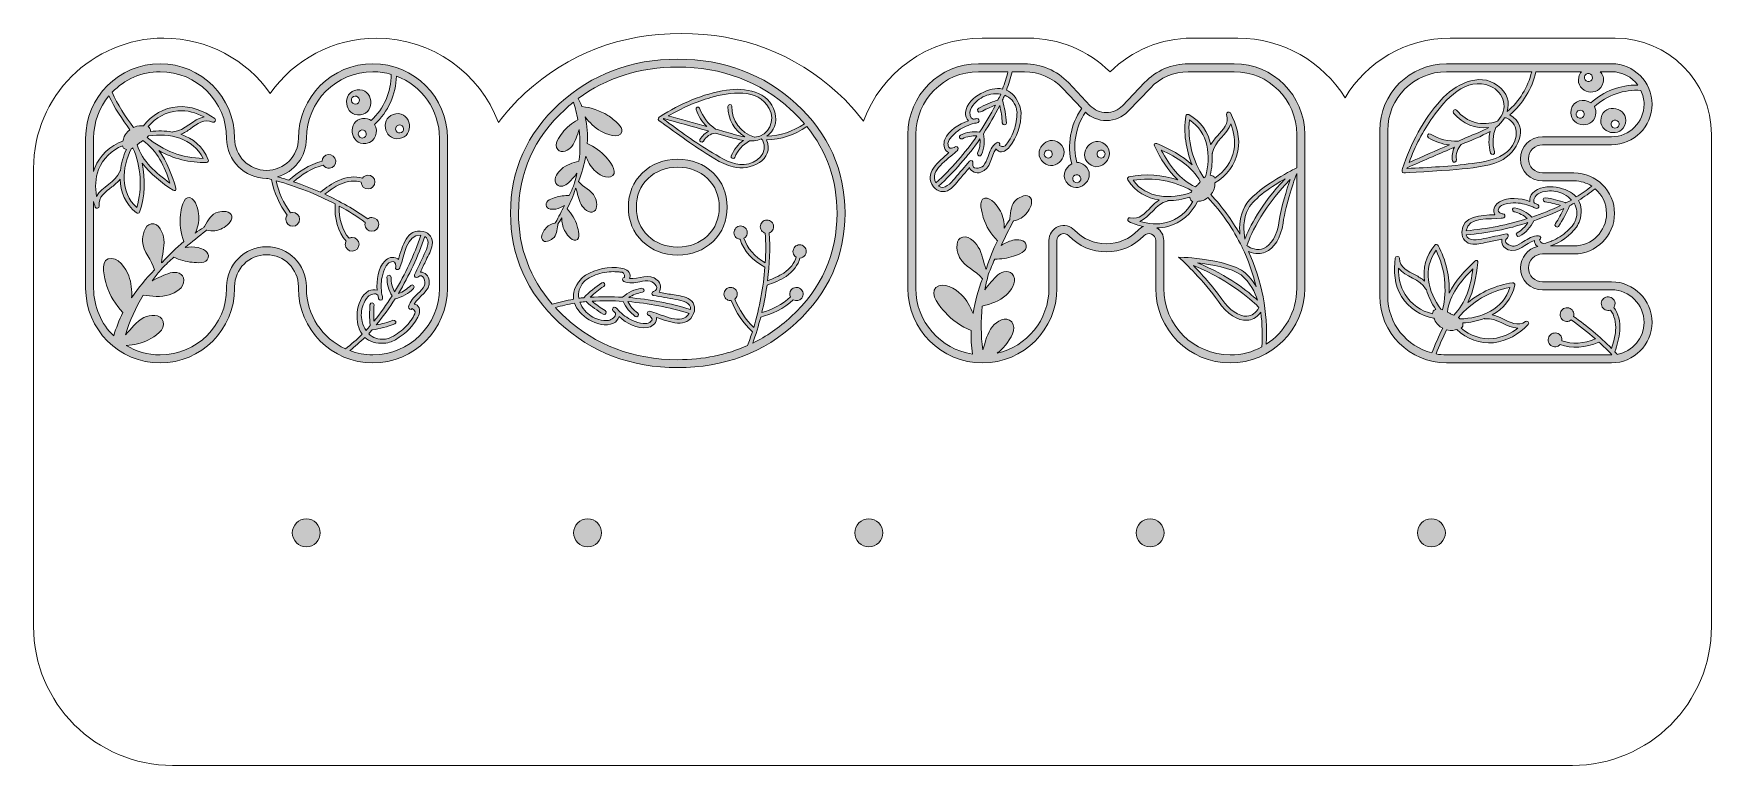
# Model space of a CAD drawing. Header units: inches. Extents: x 8.01 to 13.85, y -13.93 to -11.39.
import ezdxf

# ---------------------------------------------------------------- set-up
doc = ezdxf.new("R2010")
doc.units = ezdxf.units.IN
doc.header["$MEASUREMENT"] = 0
doc.layers.add('_U+0421_U+043B_U+043E_U+0439 1', color=7, linetype='Continuous')

msp = doc.modelspace()

# ---------------------------------------------------------------- hatches: boundary and pattern name
at = {"layer": '_U+0421_U+043B_U+043E_U+0439 1', "true_color": 0xffffff}
h = msp.add_hatch(color=7, dxfattribs=at)
h.dxf.hatch_style = 2
edge = h.paths.add_edge_path()
edge.add_spline(control_points=[(9.4237, -12.272), (9.4237, -12.3997), (9.3199, -12.5036), (9.1922, -12.5036), (9.1638, -12.5036), (9.1366, -12.4982), (9.1114, -12.4887), (9.1297, -12.4743), (9.1472, -12.4591), (9.1638, -12.4428), (9.1797, -12.4575), (9.2027, -12.4649), (9.2329, -12.463), (9.2373, -12.4627), (9.2492, -12.4599), (9.2558, -12.4577), (9.2944, -12.4403), (9.3291, -12.4104), (9.3483, -12.3721), (9.3547, -12.3593), (9.3592, -12.3411), (9.3457, -12.331), (9.3425, -12.3286), (9.3391, -12.3273), (9.3357, -12.3268), (9.3521, -12.2986), (9.3919, -12.2824), (9.3882, -12.2451), (9.3866, -12.2281), (9.3724, -12.2155), (9.3573, -12.2153), (9.3639, -12.2014), (9.3705, -12.1876), (9.3771, -12.1737), (9.3851, -12.157), (9.3958, -12.1393), (9.3987, -12.1207), (9.4022, -12.0983), (9.3894, -12.0793), (9.3673, -12.0742), (9.3098, -12.061), (9.295, -12.1253), (9.2806, -12.1715), (9.2793, -12.1702), (9.2778, -12.1691), (9.2762, -12.1681), (9.2619, -12.1594), (9.2439, -12.1659), (9.2333, -12.177), (9.2091, -12.2021), (9.2038, -12.2428), (9.207, -12.2788), (9.1977, -12.2753), (9.1865, -12.2758), (9.1769, -12.2811), (9.1516, -12.295), (9.1396, -12.3293), (9.1376, -12.3564), (9.1353, -12.3874), (9.141, -12.4134), (9.1544, -12.432), (9.1361, -12.45), (9.1167, -12.4668), (9.0963, -12.4825), (9.0164, -12.446), (8.9607, -12.3655), (8.9607, -12.272), (8.9607, -12.272), (8.9607, -12.2659), (8.9607, -12.2659), (8.9607, -12.1894), (8.8984, -12.1271), (8.8219, -12.1271), (8.7454, -12.1271), (8.6831, -12.1894), (8.6831, -12.2659), (8.6831, -12.2659), (8.6831, -12.272), (8.6831, -12.272), (8.6831, -12.3997), (8.5793, -12.5036), (8.4516, -12.5036), (8.4084, -12.5036), (8.3681, -12.4915), (8.3335, -12.4708), (8.3611, -12.4681), (8.3856, -12.4648), (8.4109, -12.4509), (8.4321, -12.4393), (8.4716, -12.4174), (8.4625, -12.3873), (8.454, -12.3592), (8.4155, -12.3638), (8.3953, -12.3739), (8.3682, -12.3874), (8.3514, -12.4127), (8.3307, -12.4337), (8.3457, -12.3853), (8.3665, -12.3388), (8.3921, -12.2952), (8.4224, -12.3), (8.4538, -12.3037), (8.4835, -12.2942), (8.505, -12.2874), (8.5352, -12.2703), (8.5346, -12.2439), (8.534, -12.2189), (8.5061, -12.2127), (8.4864, -12.2185), (8.465, -12.2248), (8.444, -12.2351), (8.4237, -12.2464), (8.4329, -12.2335), (8.4425, -12.221), (8.4526, -12.2088), (8.4548, -12.2063), (8.4577, -12.2026), (8.4582, -12.202), (8.4716, -12.1889), (8.4854, -12.1761), (8.4994, -12.1636), (8.5195, -12.173), (8.5407, -12.1792), (8.5629, -12.1813), (8.579, -12.1828), (8.614, -12.1871), (8.619, -12.1653), (8.6239, -12.1445), (8.5995, -12.1335), (8.5834, -12.13), (8.5686, -12.1268), (8.5536, -12.1275), (8.5388, -12.1297), (8.5628, -12.1096), (8.5869, -12.0905), (8.6103, -12.0722), (8.611, -12.0718), (8.6117, -12.0713), (8.6123, -12.0706), (8.6127, -12.0702), (8.6132, -12.0699), (8.6136, -12.0695), (8.6322, -12.0741), (8.6518, -12.0721), (8.669, -12.063), (8.683, -12.0556), (8.7034, -12.0392), (8.7007, -12.021), (8.6977, -12.001), (8.6681, -12.0035), (8.6538, -12.0066), (8.6298, -12.0117), (8.6176, -12.0364), (8.6059, -12.0564), (8.6047, -12.0573), (8.6039, -12.0587), (8.6035, -12.0602), (8.5933, -12.0664), (8.5833, -12.073), (8.5736, -12.0798), (8.5829, -12.0616), (8.5873, -12.0409), (8.586, -12.0201), (8.5848, -12.0017), (8.5773, -11.9618), (8.5552, -11.9564), (8.5306, -11.9504), (8.5249, -12.0001), (8.5228, -12.0154), (8.5186, -12.0473), (8.523, -12.0794), (8.5344, -12.1093), (8.5076, -12.1312), (8.4825, -12.1552), (8.4594, -12.181), (8.4585, -12.1818), (8.4577, -12.1827), (8.4568, -12.1835), (8.4586, -12.1562), (8.4674, -12.1295), (8.4645, -12.1019), (8.4622, -12.0805), (8.4478, -12.0435), (8.4201, -12.0476), (8.3979, -12.0509), (8.3888, -12.0903), (8.39, -12.1086), (8.3925, -12.1456), (8.423, -12.1726), (8.4318, -12.2077), (8.4318, -12.2078), (8.4319, -12.2079), (8.4319, -12.208), (8.4026, -12.2379), (8.3756, -12.2699), (8.3523, -12.305), (8.3535, -12.2789), (8.3517, -12.2529), (8.3423, -12.2281), (8.333, -12.2038), (8.304, -12.1581), (8.2713, -12.1692), (8.2403, -12.1799), (8.2589, -12.24), (8.2654, -12.2609), (8.2766, -12.2969), (8.2961, -12.3295), (8.3223, -12.3564), (8.309, -12.3825), (8.2982, -12.4098), (8.2902, -12.4377), (8.247, -12.3957), (8.2201, -12.337), (8.2201, -12.272), (8.2201, -12.272), (8.2201, -11.9699), (8.2201, -11.9699), (8.2217, -11.9763), (8.2235, -11.9827), (8.2255, -11.989), (8.2281, -11.9968), (8.2407, -11.9937), (8.2394, -11.9857), (8.2346, -11.9545), (8.262, -11.9355), (8.2838, -11.919), (8.2944, -11.911), (8.3044, -11.9025), (8.3123, -11.8924), (8.3139, -11.9362), (8.3306, -11.9781), (8.3692, -12.0094), (8.3726, -12.0121), (8.3788, -12.011), (8.3802, -12.0066), (8.3985, -11.9511), (8.4014, -11.8922), (8.389, -11.836), (8.4172, -11.8741), (8.4571, -11.9042), (8.4971, -11.9306), (8.4992, -11.932), (8.5023, -11.9323), (8.5048, -11.9313), (8.5064, -11.9292), (8.5071, -11.9262), (8.5063, -11.9237), (8.4927, -11.8778), (8.4756, -11.8308), (8.4473, -11.7927), (8.4975, -11.8211), (8.5547, -11.8355), (8.6131, -11.8342), (8.6177, -11.8341), (8.6206, -11.8284), (8.619, -11.8244), (8.6003, -11.7784), (8.5651, -11.7502), (8.5237, -11.7359), (8.5357, -11.7313), (8.5466, -11.7242), (8.5574, -11.7164), (8.5796, -11.7003), (8.6057, -11.6796), (8.6342, -11.6934), (8.6415, -11.6969), (8.6481, -11.6857), (8.6414, -11.6811), (8.6035, -11.6545), (8.5587, -11.6363), (8.5117, -11.6399), (8.4646, -11.6436), (8.4213, -11.669), (8.3935, -11.7067), (8.3869, -11.7071), (8.376, -11.703), (8.3584, -11.7123), (8.3305, -11.6735), (8.303, -11.6329), (8.2849, -11.5895), (8.3271, -11.5456), (8.3861, -11.5182), (8.4516, -11.5182), (8.5793, -11.5182), (8.6831, -11.6221), (8.6831, -11.7505), (8.6831, -11.8271), (8.7454, -11.8893), (8.8219, -11.8893), (8.8221, -11.8893), (8.8223, -11.8893), (8.8225, -11.8893), (8.8281, -11.8906), (8.8336, -11.8919), (8.8392, -11.8933), (8.8481, -11.9381), (8.8668, -11.9809), (8.8937, -12.0178), (8.8907, -12.0219), (8.8889, -12.0269), (8.889, -12.0323), (8.8891, -12.0455), (8.9001, -12.0561), (8.9133, -12.0559), (8.9265, -12.0557), (8.9371, -12.0448), (8.9369, -12.0316), (8.9367, -12.0183), (8.9258, -12.0078), (8.9126, -12.008), (8.91, -12.008), (8.9076, -12.0086), (8.9054, -12.0093), (8.8811, -11.976), (8.8638, -11.9377), (8.8548, -11.8974), (8.9268, -11.9172), (8.9966, -11.9446), (9.0608, -11.9783), (9.057, -12.0285), (9.0707, -12.0753), (9.0987, -12.1079), (9.097, -12.1113), (9.0959, -12.1151), (9.096, -12.1192), (9.0962, -12.1324), (9.1071, -12.143), (9.1203, -12.1428), (9.1335, -12.1426), (9.1441, -12.1317), (9.1439, -12.1185), (9.1437, -12.1052), (9.1328, -12.0946), (9.1196, -12.0949), (9.1157, -12.0949), (9.1122, -12.096), (9.109, -12.0976), (9.0851, -12.0693), (9.0728, -12.0292), (9.0748, -11.9857), (9.1067, -12.0031), (9.1371, -12.0221), (9.1656, -12.0424), (9.1649, -12.0448), (9.1644, -12.0472), (9.1644, -12.0499), (9.1646, -12.0631), (9.1755, -12.0737), (9.1888, -12.0735), (9.202, -12.0733), (9.2126, -12.0624), (9.2124, -12.0492), (9.2122, -12.0359), (9.2013, -12.0254), (9.1881, -12.0256), (9.1827, -12.0256), (9.1779, -12.0275), (9.1739, -12.0305), (9.1283, -11.9981), (9.0779, -11.9691), (9.0245, -11.9443), (9.0416, -11.931), (9.0593, -11.9182), (9.0789, -11.9095), (9.1044, -11.8981), (9.1299, -11.8956), (9.1512, -11.9022), (9.1512, -11.9023), (9.1511, -11.9024), (9.1512, -11.9025), (9.1514, -11.9157), (9.1622, -11.9263), (9.1755, -11.9261), (9.1887, -11.9259), (9.1993, -11.915), (9.1991, -11.9017), (9.1989, -11.8885), (9.188, -11.8779), (9.1748, -11.8781), (9.1667, -11.8783), (9.1597, -11.8823), (9.1555, -11.8885), (9.1309, -11.8808), (9.1017, -11.8835), (9.073, -11.8963), (9.0496, -11.9067), (9.0293, -11.9221), (9.0098, -11.9375), (8.9793, -11.9239), (8.9478, -11.9117), (8.9158, -11.901), (8.9422, -11.8778), (8.9804, -11.8527), (9.0188, -11.8431), (9.0236, -11.8506), (9.0322, -11.8552), (9.0415, -11.8542), (9.0547, -11.8529), (9.0643, -11.8411), (9.0629, -11.8279), (9.0615, -11.8147), (9.0497, -11.8052), (9.0366, -11.8066), (9.0247, -11.8078), (9.0158, -11.8176), (9.0152, -11.8291), (8.9712, -11.8402), (8.9278, -11.87), (8.9, -11.8958), (8.8867, -11.8915), (8.8733, -11.8876), (8.8598, -11.8839), (8.918, -11.8673), (8.9607, -11.8138), (8.9607, -11.7497), (8.9607, -11.6221), (9.0646, -11.5182), (9.1922, -11.5182), (9.2143, -11.5182), (9.2357, -11.5215), (9.2559, -11.5273), (9.2561, -11.5883), (9.2305, -11.6464), (9.1857, -11.6876), (9.1781, -11.6823), (9.1682, -11.6795), (9.1563, -11.6811), (9.1006, -11.6883), (9.1119, -11.7748), (9.1676, -11.7676), (9.2034, -11.7629), (9.2115, -11.7255), (9.1979, -11.7013), (9.2453, -11.6575), (9.272, -11.5976), (9.2739, -11.5333), (9.3613, -11.5664), (9.4237, -11.6508), (9.4237, -11.7497), (9.4237, -11.7497), (9.4237, -12.272), (9.4237, -12.272)], knot_values=[0, 0, 0, 0, 1, 1, 1, 2, 2, 2, 3, 3, 3, 4, 4, 4, 5, 5, 5, 6, 6, 6, 7, 7, 7, 8, 8, 8, 9, 9, 9, 10, 10, 10, 11, 11, 11, 12, 12, 12, 13, 13, 13, 14, 14, 14, 15, 15, 15, 16, 16, 16, 17, 17, 17, 18, 18, 18, 19, 19, 19, 20, 20, 20, 21, 21, 21, 22, 22, 22, 23, 23, 23, 24, 24, 24, 25, 25, 25, 26, 26, 26, 27, 27, 27, 28, 28, 28, 29, 29, 29, 30, 30, 30, 31, 31, 31, 32, 32, 32, 33, 33, 33, 34, 34, 34, 35, 35, 35, 36, 36, 36, 37, 37, 37, 38, 38, 38, 39, 39, 39, 40, 40, 40, 41, 41, 41, 42, 42, 42, 43, 43, 43, 44, 44, 44, 45, 45, 45, 46, 46, 46, 47, 47, 47, 48, 48, 48, 49, 49, 49, 50, 50, 50, 51, 51, 51, 52, 52, 52, 53, 53, 53, 54, 54, 54, 55, 55, 55, 56, 56, 56, 57, 57, 57, 58, 58, 58, 59, 59, 59, 60, 60, 60, 61, 61, 61, 62, 62, 62, 63, 63, 63, 64, 64, 64, 65, 65, 65, 66, 66, 66, 67, 67, 67, 68, 68, 68, 69, 69, 69, 70, 70, 70, 71, 71, 71, 72, 72, 72, 73, 73, 73, 74, 74, 74, 75, 75, 75, 76, 76, 76, 77, 77, 77, 78, 78, 78, 79, 79, 79, 80, 80, 80, 81, 81, 81, 82, 82, 82, 83, 83, 83, 84, 84, 84, 85, 85, 85, 86, 86, 86, 87, 87, 87, 88, 88, 88, 89, 89, 89, 90, 90, 90, 91, 91, 91, 92, 92, 92, 93, 93, 93, 94, 94, 94, 95, 95, 95, 96, 96, 96, 97, 97, 97, 98, 98, 98, 99, 99, 99, 100, 100, 100, 101, 101, 101, 102, 102, 102, 103, 103, 103, 104, 104, 104, 105, 105, 105, 106, 106, 106, 107, 107, 107, 108, 108, 108, 109, 109, 109, 110, 110, 110, 111, 111, 111, 112, 112, 112, 113, 113, 113, 114, 114, 114, 115, 115, 115, 116, 116, 116, 117, 117, 117, 118, 118, 118, 119, 119, 119, 120, 120, 120, 121, 121, 121, 122, 122, 122, 123, 123, 123, 124, 124, 124, 125, 125, 125, 126, 126, 126, 127, 127, 127, 128, 128, 128, 129, 129, 129, 130, 130, 130, 131, 131, 131, 132, 132, 132, 133, 133, 133, 134, 134, 134, 135, 135, 135, 136, 136, 136, 137, 137, 137, 138, 138, 138, 139, 139, 139, 140, 140, 140, 141, 141, 141, 142, 142, 142, 143, 143, 143, 144, 144, 144, 145, 145, 145, 146, 146, 146, 147, 147, 147, 147], degree=3, periodic=1)
edge = h.paths.add_edge_path()
edge.add_spline(control_points=[(12.4071, -11.8522), (12.4071, -11.8522), (12.4001, -11.8557), (12.4001, -11.8557), (12.3944, -11.8586), (12.259, -11.9267), (12.2259, -11.9873), (12.2082, -12.0196), (12.2066, -12.0561), (12.2092, -12.0839), (12.1814, -12.0342), (12.1474, -11.9877), (12.1077, -11.9458), (12.1248, -11.9257), (12.1211, -11.9123), (12.1223, -11.9049), (12.1629, -11.8815), (12.1931, -11.8414), (12.202, -11.7951), (12.2109, -11.7488), (12.198, -11.7022), (12.1759, -11.6615), (12.172, -11.6544), (12.1601, -11.6596), (12.1628, -11.6673), (12.1733, -11.6972), (12.1497, -11.7208), (12.1313, -11.741), (12.1223, -11.7508), (12.114, -11.7609), (12.1081, -11.7723), (12.0986, -11.7295), (12.0745, -11.6913), (12.0309, -11.6675), (12.0271, -11.6655), (12.0212, -11.6677), (12.0206, -11.6723), (12.0126, -11.7302), (12.0205, -11.7886), (12.0429, -11.8417), (12.0083, -11.8093), (11.9636, -11.7869), (11.9195, -11.7682), (11.9171, -11.7672), (11.914, -11.7675), (11.9117, -11.7689), (11.9105, -11.7712), (11.9104, -11.7744), (11.9116, -11.7766), (11.9333, -11.8194), (11.9587, -11.8624), (11.9934, -11.8948), (11.9389, -11.876), (11.8801, -11.8722), (11.8229, -11.8841), (11.8183, -11.8851), (11.8165, -11.8911), (11.8188, -11.8948), (11.8455, -11.9366), (11.8852, -11.958), (11.9286, -11.9645), (11.9176, -11.9712), (11.9081, -11.9802), (11.899, -11.9898), (11.8801, -12.0097), (11.8581, -12.0347), (11.8277, -12.0264), (11.8198, -12.0242), (11.8153, -12.0364), (11.8227, -12.0398), (11.8389, -12.0472), (11.8559, -12.0532), (11.8733, -12.0571), (11.8664, -12.0598), (11.86, -12.0639), (11.8545, -12.0697), (11.8255, -12.1003), (11.7864, -12.1171), (11.7442, -12.1171), (11.7021, -12.1171), (11.663, -12.1003), (11.634, -12.0697), (11.6191, -12.054), (11.5973, -12.0492), (11.5771, -12.0572), (11.557, -12.0653), (11.5445, -12.0837), (11.5445, -12.1054), (11.5445, -12.1054), (11.5445, -12.2721), (11.5445, -12.2721), (11.5445, -12.3821), (11.4672, -12.4743), (11.3642, -12.4977), (11.3751, -12.4895), (11.3851, -12.4803), (11.3942, -12.4682), (11.4086, -12.4489), (11.4356, -12.4127), (11.4149, -12.389), (11.3955, -12.3669), (11.3624, -12.387), (11.3481, -12.4046), (11.3291, -12.428), (11.3242, -12.4581), (11.314, -12.4857), (11.3077, -12.4354), (11.3074, -12.3845), (11.3127, -12.3342), (11.3423, -12.3261), (11.3724, -12.3165), (11.3956, -12.2956), (11.4124, -12.2805), (11.4328, -12.2524), (11.4213, -12.2286), (11.4105, -12.2061), (11.3825, -12.212), (11.3669, -12.2254), (11.3501, -12.24), (11.3352, -12.2581), (11.3214, -12.2767), (11.3244, -12.2612), (11.328, -12.2458), (11.3321, -12.2306), (11.3331, -12.2273), (11.3342, -12.2228), (11.3345, -12.222), (11.3413, -12.2045), (11.3485, -12.1872), (11.3561, -12.1701), (11.3783, -12.1703), (11.4001, -12.1672), (11.4212, -12.1599), (11.4365, -12.1547), (11.4701, -12.1441), (11.4658, -12.1222), (11.4616, -12.1012), (11.4348, -12.1012), (11.4187, -12.1047), (11.4039, -12.108), (11.3906, -12.1148), (11.3779, -12.1229), (11.3915, -12.0946), (11.4056, -12.0673), (11.4193, -12.041), (11.4198, -12.0404), (11.4202, -12.0396), (11.4205, -12.0387), (11.4208, -12.0382), (11.421, -12.0377), (11.4213, -12.0372), (11.4401, -12.0337), (11.4571, -12.0237), (11.469, -12.0084), (11.4787, -11.9958), (11.4905, -11.9725), (11.4805, -11.9571), (11.4695, -11.9401), (11.4436, -11.9546), (11.4318, -11.9633), (11.4121, -11.9778), (11.4112, -12.0054), (11.4088, -12.0284), (11.4081, -12.0298), (11.4079, -12.0313), (11.4082, -12.0328), (11.4015, -12.0428), (11.3951, -12.0528), (11.389, -12.0631), (11.39, -12.0426), (11.3855, -12.022), (11.3757, -12.0036), (11.367, -11.9873), (11.3436, -11.9541), (11.3213, -11.9583), (11.2965, -11.963), (11.3118, -12.0106), (11.3162, -12.0254), (11.3255, -12.0562), (11.3428, -12.0836), (11.3656, -12.1061), (11.3502, -12.1371), (11.3372, -12.1694), (11.3268, -12.2024), (11.3264, -12.2035), (11.326, -12.2046), (11.3255, -12.2057), (11.3159, -12.1802), (11.3129, -12.1521), (11.2988, -12.1282), (11.2879, -12.1097), (11.2595, -12.082), (11.2359, -12.0971), (11.217, -12.1093), (11.2251, -12.149), (11.2337, -12.1651), (11.2513, -12.1978), (11.2902, -12.2098), (11.3127, -12.2381), (11.3128, -12.2382), (11.3129, -12.2382), (11.3129, -12.2383), (11.2986, -12.2777), (11.2873, -12.318), (11.2806, -12.3595), (11.2708, -12.3353), (11.2584, -12.3124), (11.2396, -12.2937), (11.2211, -12.2753), (11.1758, -12.2457), (11.1507, -12.2694), (11.1269, -12.2919), (11.1686, -12.339), (11.1831, -12.3553), (11.2082, -12.3835), (11.2394, -12.4051), (11.2744, -12.4188), (11.2732, -12.4462), (11.2744, -12.4736), (11.2781, -12.5006), (11.167, -12.4837), (11.0814, -12.3878), (11.0814, -12.2721), (11.0814, -12.2721), (11.0814, -11.7361), (11.0814, -11.7361), (11.0814, -11.6159), (11.1792, -11.5182), (11.2994, -11.5182), (11.2994, -11.5182), (11.4019, -11.5182), (11.4019, -11.5182), (11.3965, -11.5385), (11.3904, -11.5586), (11.3831, -11.5783), (11.3606, -11.5737), (11.3346, -11.5791), (11.3072, -11.5938), (11.2832, -11.6067), (11.2568, -11.6316), (11.2544, -11.6604), (11.2535, -11.6713), (11.2576, -11.6817), (11.2646, -11.6888), (11.2304, -11.7005), (11.1954, -11.722), (11.1823, -11.7542), (11.1765, -11.7685), (11.1779, -11.7876), (11.1916, -11.7971), (11.1932, -11.7982), (11.1948, -11.7991), (11.1965, -11.7997), (11.1602, -11.8316), (11.1074, -11.8714), (11.143, -11.9185), (11.1566, -11.9366), (11.1792, -11.9406), (11.1983, -11.9283), (11.2141, -11.918), (11.2258, -11.901), (11.2378, -11.8869), (11.2478, -11.8753), (11.2578, -11.8636), (11.2678, -11.852), (11.2741, -11.8657), (11.2913, -11.8735), (11.3075, -11.8681), (11.3431, -11.8562), (11.3417, -11.8132), (11.3608, -11.7868), (11.3626, -11.7897), (11.3653, -11.7923), (11.3687, -11.7942), (11.3835, -11.8025), (11.3982, -11.7909), (11.4073, -11.7798), (11.4344, -11.7467), (11.4476, -11.7029), (11.4478, -11.6605), (11.4472, -11.6536), (11.4449, -11.6416), (11.4434, -11.6375), (11.4328, -11.6091), (11.4166, -11.5911), (11.3968, -11.5825), (11.4046, -11.5615), (11.4112, -11.5399), (11.4168, -11.5182), (11.4168, -11.5182), (11.4595, -11.5182), (11.4595, -11.5182), (11.5093, -11.5182), (11.5576, -11.5389), (11.5919, -11.5751), (11.5919, -11.5751), (11.6589, -11.6457), (11.6589, -11.6457), (11.6585, -11.6461), (11.658, -11.6464), (11.6576, -11.647), (11.6193, -11.7038), (11.6071, -11.7727), (11.6238, -11.8389), (11.5993, -11.8518), (11.5856, -11.8876), (11.6131, -11.911), (11.6558, -11.9475), (11.7124, -11.8811), (11.6697, -11.8446), (11.6606, -11.8368), (11.6508, -11.8338), (11.6415, -11.8341), (11.6262, -11.7742), (11.6369, -11.7104), (11.6716, -11.659), (11.6716, -11.6589), (11.6716, -11.6588), (11.6716, -11.6587), (11.6913, -11.6776), (11.7168, -11.6881), (11.7443, -11.6881), (11.7443, -11.6881), (11.7444, -11.6881), (11.7444, -11.6881), (11.7734, -11.6881), (11.8004, -11.6766), (11.8205, -11.6555), (11.8205, -11.6555), (11.8974, -11.5748), (11.8974, -11.5748), (11.9317, -11.5388), (11.9799, -11.5182), (12.0296, -11.5182), (12.0296, -11.5182), (12.1892, -11.5182), (12.1892, -11.5182), (12.3093, -11.5182), (12.4071, -11.6159), (12.4071, -11.7361), (12.4071, -11.7361), (12.4071, -11.8522), (12.4071, -11.8522)], knot_values=[0, 0, 0, 0, 1, 1, 1, 2, 2, 2, 3, 3, 3, 4, 4, 4, 5, 5, 5, 6, 6, 6, 7, 7, 7, 8, 8, 8, 9, 9, 9, 10, 10, 10, 11, 11, 11, 12, 12, 12, 13, 13, 13, 14, 14, 14, 15, 15, 15, 16, 16, 16, 17, 17, 17, 18, 18, 18, 19, 19, 19, 20, 20, 20, 21, 21, 21, 22, 22, 22, 23, 23, 23, 24, 24, 24, 25, 25, 25, 26, 26, 26, 27, 27, 27, 28, 28, 28, 29, 29, 29, 30, 30, 30, 31, 31, 31, 32, 32, 32, 33, 33, 33, 34, 34, 34, 35, 35, 35, 36, 36, 36, 37, 37, 37, 38, 38, 38, 39, 39, 39, 40, 40, 40, 41, 41, 41, 42, 42, 42, 43, 43, 43, 44, 44, 44, 45, 45, 45, 46, 46, 46, 47, 47, 47, 48, 48, 48, 49, 49, 49, 50, 50, 50, 51, 51, 51, 52, 52, 52, 53, 53, 53, 54, 54, 54, 55, 55, 55, 56, 56, 56, 57, 57, 57, 58, 58, 58, 59, 59, 59, 60, 60, 60, 61, 61, 61, 62, 62, 62, 63, 63, 63, 64, 64, 64, 65, 65, 65, 66, 66, 66, 67, 67, 67, 68, 68, 68, 69, 69, 69, 70, 70, 70, 71, 71, 71, 72, 72, 72, 73, 73, 73, 74, 74, 74, 75, 75, 75, 76, 76, 76, 77, 77, 77, 78, 78, 78, 79, 79, 79, 80, 80, 80, 81, 81, 81, 82, 82, 82, 83, 83, 83, 84, 84, 84, 85, 85, 85, 86, 86, 86, 87, 87, 87, 88, 88, 88, 89, 89, 89, 90, 90, 90, 91, 91, 91, 92, 92, 92, 93, 93, 93, 94, 94, 94, 95, 95, 95, 96, 96, 96, 97, 97, 97, 98, 98, 98, 99, 99, 99, 100, 100, 100, 101, 101, 101, 102, 102, 102, 103, 103, 103, 104, 104, 104, 105, 105, 105, 106, 106, 106, 107, 107, 107, 108, 108, 108, 109, 109, 109, 110, 110, 110, 111, 111, 111, 112, 112, 112, 113, 113, 113, 114, 114, 114, 114], degree=3, periodic=1)
edge = h.paths.add_edge_path()
edge.add_spline(control_points=[(13.6156, -12.3903), (13.6156, -12.446), (13.5752, -12.4922), (13.5223, -12.5017), (13.5195, -12.4987), (13.5167, -12.4957), (13.5139, -12.4928), (13.5217, -12.4692), (13.5292, -12.4448), (13.531, -12.4193), (13.5333, -12.3879), (13.5258, -12.3596), (13.5102, -12.3391), (13.5145, -12.333), (13.516, -12.325), (13.5133, -12.3174), (13.509, -12.3049), (13.4953, -12.2983), (13.4828, -12.3026), (13.4703, -12.307), (13.4637, -12.3206), (13.468, -12.3331), (13.4724, -12.3456), (13.486, -12.3523), (13.4985, -12.3479), (13.4986, -12.3479), (13.4987, -12.3479), (13.4987, -12.3478), (13.5122, -12.3656), (13.5186, -12.3904), (13.5166, -12.4182), (13.5151, -12.4396), (13.5091, -12.4607), (13.5025, -12.4812), (13.4609, -12.4395), (13.4165, -12.4021), (13.3704, -12.3703), (13.3719, -12.3656), (13.372, -12.3604), (13.3702, -12.3553), (13.3659, -12.3428), (13.3522, -12.3362), (13.3397, -12.3405), (13.3272, -12.3448), (13.3206, -12.3585), (13.3249, -12.371), (13.3293, -12.3835), (13.3429, -12.3901), (13.3554, -12.3858), (13.3579, -12.385), (13.3601, -12.3836), (13.3621, -12.3821), (13.3909, -12.402), (13.4191, -12.4241), (13.4464, -12.4481), (13.4061, -12.4648), (13.3643, -12.4671), (13.3295, -12.4542), (13.33, -12.4507), (13.3298, -12.447), (13.3285, -12.4433), (13.3242, -12.4308), (13.3105, -12.4242), (13.298, -12.4285), (13.2855, -12.4329), (13.2789, -12.4465), (13.2832, -12.459), (13.2875, -12.4715), (13.3012, -12.4782), (13.3137, -12.4738), (13.3176, -12.4725), (13.3208, -12.4702), (13.3234, -12.4674), (13.3636, -12.4826), (13.4123, -12.4795), (13.4581, -12.4588), (13.4737, -12.473), (13.4889, -12.4881), (13.5038, -12.5035), (13.5033, -12.5035), (13.5028, -12.5036), (13.5023, -12.5036), (13.5023, -12.5036), (12.9279, -12.5036), (12.9279, -12.5036), (12.9155, -12.5036), (12.9035, -12.5023), (12.8917, -12.5002), (12.9021, -12.4716), (12.9149, -12.4435), (12.9281, -12.4162), (12.9471, -12.4223), (12.9571, -12.4164), (12.9637, -12.4157), (12.9976, -12.448), (13.0446, -12.4656), (13.0916, -12.4611), (13.1385, -12.4565), (13.1795, -12.4309), (13.2123, -12.3982), (13.2181, -12.3925), (13.2097, -12.3826), (13.203, -12.3874), (13.1774, -12.4058), (13.1481, -12.3899), (13.1235, -12.3779), (13.1115, -12.3721), (13.0995, -12.367), (13.0869, -12.3645), (13.1252, -12.3433), (13.155, -12.3094), (13.1655, -12.2609), (13.1665, -12.2566), (13.1626, -12.2516), (13.158, -12.2523), (13.1003, -12.2611), (13.0464, -12.2851), (13.0019, -12.3216), (13.0231, -12.2793), (13.032, -12.2301), (13.0375, -12.1824), (13.0377, -12.1799), (13.0366, -12.177), (13.0346, -12.1752), (13.032, -12.1747), (13.029, -12.1755), (13.0271, -12.1773), (12.9923, -12.2102), (12.9582, -12.2467), (12.937, -12.2891), (12.9396, -12.2316), (12.9265, -12.1741), (12.899, -12.1226), (12.8968, -12.1184), (12.8904, -12.1184), (12.8876, -12.1217), (12.855, -12.1591), (12.8457, -12.2033), (12.8517, -12.2467), (12.8422, -12.2381), (12.8309, -12.2315), (12.8191, -12.2254), (12.7947, -12.2129), (12.7645, -12.199), (12.7639, -12.1674), (12.7637, -12.1592), (12.7507, -12.1584), (12.7496, -12.1665), (12.743, -12.2123), (12.7471, -12.2605), (12.7716, -12.3008), (12.7961, -12.3411), (12.8383, -12.3682), (12.8845, -12.376), (12.8884, -12.3827), (12.8895, -12.3973), (12.9148, -12.4106), (12.9014, -12.4383), (12.888, -12.4672), (12.8771, -12.4969), (12.7889, -12.4743), (12.7234, -12.3943), (12.7234, -12.2991), (12.7234, -12.2991), (12.7234, -11.7226), (12.7234, -11.7226), (12.7234, -11.6099), (12.8151, -11.5182), (12.9279, -11.5182), (12.9279, -11.5182), (13.2245, -11.5182), (13.2245, -11.5182), (13.2111, -11.5728), (13.182, -11.6207), (13.1393, -11.657), (13.1488, -11.6255), (13.1406, -11.5912), (13.1055, -11.5657), (13.0392, -11.5175), (12.9558, -11.5649), (12.9088, -11.6167), (12.8473, -11.6847), (12.8034, -11.7686), (12.7748, -11.8554), (12.7736, -11.86), (12.7708, -11.8702), (12.7801, -11.8698), (12.7805, -11.8698), (12.9041, -11.864), (12.9632, -11.8581), (13.0127, -11.8532), (13.0679, -11.8499), (13.1138, -11.8291), (13.1743, -11.8017), (13.2221, -11.7083), (13.1479, -11.6685), (13.1941, -11.6291), (13.2256, -11.5777), (13.2394, -11.5182), (13.2394, -11.5182), (13.3975, -11.5182), (13.3975, -11.5182), (13.3932, -11.5232), (13.3897, -11.5294), (13.388, -11.5374), (13.376, -11.5923), (13.4612, -11.6108), (13.4732, -11.556), (13.4767, -11.5399), (13.4718, -11.5271), (13.4629, -11.5182), (13.4629, -11.5182), (13.5023, -11.5182), (13.5023, -11.5182), (13.5397, -11.5182), (13.5729, -11.5365), (13.5935, -11.5646), (13.5331, -11.5638), (13.4753, -11.5854), (13.4302, -11.6264), (13.4073, -11.6108), (13.3693, -11.6157), (13.3616, -11.651), (13.3496, -11.7059), (13.4348, -11.7244), (13.4468, -11.6696), (13.4494, -11.6578), (13.4475, -11.6478), (13.4428, -11.6397), (13.4867, -11.5995), (13.5452, -11.5791), (13.6047, -11.5833), (13.6116, -11.5979), (13.6156, -11.6142), (13.6156, -11.6314), (13.6156, -11.6939), (13.5648, -11.7447), (13.5023, -11.7447), (13.5023, -11.7447), (13.262, -11.7447), (13.262, -11.7447), (13.22, -11.7447), (13.1857, -11.7789), (13.1857, -11.8217), (13.1857, -11.8637), (13.22, -11.898), (13.262, -11.898), (13.262, -11.898), (13.3716, -11.898), (13.3716, -11.898), (13.3944, -11.898), (13.4156, -11.9048), (13.4333, -11.9164), (13.416, -11.9298), (13.3981, -11.9425), (13.3794, -11.9541), (13.3645, -11.9368), (13.3406, -11.9252), (13.3099, -11.9201), (13.2831, -11.9156), (13.2469, -11.9193), (13.2274, -11.9406), (13.2201, -11.9486), (13.2169, -11.9594), (13.2181, -11.9693), (13.184, -11.9577), (13.1431, -11.9533), (13.113, -11.9708), (13.0997, -11.9786), (13.0892, -11.9946), (13.0942, -12.0104), (13.0948, -12.0123), (13.0956, -12.014), (13.0965, -12.0156), (13.0482, -12.0186), (12.9822, -12.0179), (12.9816, -12.077), (12.9814, -12.0996), (12.9968, -12.1166), (13.0194, -12.1184), (13.0382, -12.12), (13.0578, -12.1136), (13.076, -12.1098), (13.091, -12.1067), (13.106, -12.1036), (13.1211, -12.1004), (13.1177, -12.1151), (13.1266, -12.1319), (13.1427, -12.1375), (13.1781, -12.1498), (13.2033, -12.1149), (13.2345, -12.1056), (13.2342, -12.1091), (13.2347, -12.1127), (13.2363, -12.1163), (13.2383, -12.1211), (13.2415, -12.1242), (13.2453, -12.1264), (13.2112, -12.134), (13.1857, -12.1644), (13.1857, -12.2008), (13.1857, -12.2428), (13.22, -12.2771), (13.262, -12.2771), (13.262, -12.2771), (13.5023, -12.2771), (13.5023, -12.2771), (13.5648, -12.2771), (13.6156, -12.3279), (13.6156, -12.3903), (13.6156, -12.3903), (13.6156, -12.3903), (13.6156, -12.3903)], knot_values=[0, 0, 0, 0, 1, 1, 1, 2, 2, 2, 3, 3, 3, 4, 4, 4, 5, 5, 5, 6, 6, 6, 7, 7, 7, 8, 8, 8, 9, 9, 9, 10, 10, 10, 11, 11, 11, 12, 12, 12, 13, 13, 13, 14, 14, 14, 15, 15, 15, 16, 16, 16, 17, 17, 17, 18, 18, 18, 19, 19, 19, 20, 20, 20, 21, 21, 21, 22, 22, 22, 23, 23, 23, 24, 24, 24, 25, 25, 25, 26, 26, 26, 27, 27, 27, 28, 28, 28, 29, 29, 29, 30, 30, 30, 31, 31, 31, 32, 32, 32, 33, 33, 33, 34, 34, 34, 35, 35, 35, 36, 36, 36, 37, 37, 37, 38, 38, 38, 39, 39, 39, 40, 40, 40, 41, 41, 41, 42, 42, 42, 43, 43, 43, 44, 44, 44, 45, 45, 45, 46, 46, 46, 47, 47, 47, 48, 48, 48, 49, 49, 49, 50, 50, 50, 51, 51, 51, 52, 52, 52, 53, 53, 53, 54, 54, 54, 55, 55, 55, 56, 56, 56, 57, 57, 57, 58, 58, 58, 59, 59, 59, 60, 60, 60, 61, 61, 61, 62, 62, 62, 63, 63, 63, 64, 64, 64, 65, 65, 65, 66, 66, 66, 67, 67, 67, 68, 68, 68, 69, 69, 69, 70, 70, 70, 71, 71, 71, 72, 72, 72, 73, 73, 73, 74, 74, 74, 75, 75, 75, 76, 76, 76, 77, 77, 77, 78, 78, 78, 79, 79, 79, 80, 80, 80, 81, 81, 81, 82, 82, 82, 83, 83, 83, 84, 84, 84, 85, 85, 85, 86, 86, 86, 87, 87, 87, 88, 88, 88, 89, 89, 89, 90, 90, 90, 91, 91, 91, 92, 92, 92, 93, 93, 93, 94, 94, 94, 95, 95, 95, 96, 96, 96, 97, 97, 97, 98, 98, 98, 99, 99, 99, 100, 100, 100, 101, 101, 101, 102, 102, 102, 103, 103, 103, 104, 104, 104, 104], degree=3, periodic=1)
edge = h.paths.add_edge_path()
edge.add_spline(control_points=[(9.1922, -11.4904), (9.0492, -11.4904), (8.9329, -11.6067), (8.9329, -11.7505), (8.9329, -11.8118), (8.8831, -11.8616), (8.8219, -11.8616), (8.7607, -11.8616), (8.7109, -11.8118), (8.7109, -11.7497), (8.7109, -11.6067), (8.5946, -11.4904), (8.4516, -11.4904), (8.3086, -11.4904), (8.1923, -11.6067), (8.1923, -11.7497), (8.1923, -11.7497), (8.1923, -12.272), (8.1923, -12.272), (8.1923, -12.415), (8.3086, -12.5313), (8.4516, -12.5313), (8.5946, -12.5313), (8.7109, -12.415), (8.7109, -12.272), (8.7109, -12.272), (8.7109, -12.2659), (8.7109, -12.2659), (8.7109, -12.2047), (8.7607, -12.1549), (8.8219, -12.1549), (8.8831, -12.1549), (8.9329, -12.2047), (8.9329, -12.2659), (8.9329, -12.2659), (8.9329, -12.272), (8.9329, -12.272), (8.9329, -12.415), (9.0492, -12.5313), (9.1922, -12.5313), (9.3352, -12.5313), (9.4515, -12.415), (9.4515, -12.272), (9.4515, -12.272), (9.4515, -11.7497), (9.4515, -11.7497), (9.4515, -11.6067), (9.3352, -11.4904), (9.1922, -11.4904)], knot_values=[0, 0, 0, 0, 0.013889, 0.013889, 0.013889, 0.027778, 0.027778, 0.027778, 0.041667, 0.041667, 0.041667, 0.055556, 0.055556, 0.055556, 0.069444, 0.069444, 0.069444, 0.083333, 0.083333, 0.083333, 0.097222, 0.097222, 0.097222, 0.111111, 0.111111, 0.111111, 0.125, 0.125, 0.125, 0.138889, 0.138889, 0.138889, 0.152778, 0.152778, 0.152778, 0.166667, 0.166667, 0.166667, 0.180556, 0.180556, 0.180556, 0.194444, 0.194444, 0.194444, 0.208333, 0.208333, 0.208333, 0.222222, 0.222222, 0.222222, 0.222222], degree=3, periodic=0)
edge.add_line((9.1922, -11.4904), (9.1922, -11.4904))
edge = h.paths.add_edge_path()
edge.add_spline(control_points=[(8.2736, -11.6019), (8.2925, -11.644), (8.3197, -11.6832), (8.3463, -11.7201), (8.3236, -11.7375), (8.325, -11.7521), (8.3223, -11.7594), (8.2782, -11.775), (8.2412, -11.809), (8.2241, -11.8529), (8.2225, -11.8569), (8.2213, -11.861), (8.2201, -11.8651), (8.2201, -11.8651), (8.2201, -11.7497), (8.2201, -11.7497), (8.2201, -11.6935), (8.2402, -11.642), (8.2736, -11.6019)], knot_values=[0, 0, 0, 0, 0.013889, 0.013889, 0.013889, 0.027778, 0.027778, 0.027778, 0.041667, 0.041667, 0.041667, 0.055556, 0.055556, 0.055556, 0.069444, 0.069444, 0.069444, 0.083333, 0.083333, 0.083333, 0.083333], degree=3, periodic=0)
edge.add_line((8.2736, -11.6019), (8.2736, -11.6019))
edge = h.paths.add_edge_path()
edge.add_spline(control_points=[(8.411, -11.7416), (8.4845, -11.7301), (8.5661, -11.749), (8.6011, -11.8198), (8.5299, -11.819), (8.4611, -11.7931), (8.4067, -11.7469), (8.4065, -11.7468), (8.4063, -11.7467), (8.4061, -11.7465), (8.4079, -11.745), (8.4095, -11.7433), (8.411, -11.7416)], knot_values=[0, 0, 0, 0, 0.013889, 0.013889, 0.013889, 0.027778, 0.027778, 0.027778, 0.041667, 0.041667, 0.041667, 0.055556, 0.055556, 0.055556, 0.055556], degree=3, periodic=0)
edge.add_line((8.411, -11.7416), (8.411, -11.7416))
edge = h.paths.add_edge_path()
edge.add_spline(control_points=[(8.4098, -11.7093), (8.4354, -11.6781), (8.4725, -11.6574), (8.5132, -11.6543), (8.5452, -11.6518), (8.5762, -11.6606), (8.6043, -11.6752), (8.5672, -11.6825), (8.5371, -11.7251), (8.4975, -11.7268), (8.496, -11.7269), (8.4948, -11.7274), (8.4938, -11.7281), (8.4692, -11.7236), (8.4433, -11.7232), (8.4179, -11.7262), (8.4188, -11.7174), (8.4153, -11.7121), (8.4098, -11.7093)], knot_values=[0, 0, 0, 0, 0.013889, 0.013889, 0.013889, 0.027778, 0.027778, 0.027778, 0.041667, 0.041667, 0.041667, 0.055556, 0.055556, 0.055556, 0.069444, 0.069444, 0.069444, 0.083333, 0.083333, 0.083333, 0.083333], degree=3, periodic=0)
edge.add_line((8.4098, -11.7093), (8.4098, -11.7093))
edge = h.paths.add_edge_path()
edge.add_spline(control_points=[(8.4857, -11.9055), (8.4367, -11.8713), (8.3898, -11.8301), (8.3719, -11.7726), (8.3752, -11.7701), (8.3784, -11.7675), (8.3815, -11.7648), (8.3849, -11.7626), (8.3883, -11.7603), (8.3917, -11.7579), (8.4415, -11.7918), (8.4673, -11.8487), (8.4857, -11.9055)], knot_values=[0, 0, 0, 0, 0.013889, 0.013889, 0.013889, 0.027778, 0.027778, 0.027778, 0.041667, 0.041667, 0.041667, 0.055556, 0.055556, 0.055556, 0.055556], degree=3, periodic=0)
edge.add_line((8.4857, -11.9055), (8.4857, -11.9055))
edge = h.paths.add_edge_path()
edge.add_spline(control_points=[(8.37, -11.991), (8.3125, -11.9368), (8.3182, -11.8532), (8.3506, -11.7862), (8.3527, -11.7853), (8.3548, -11.7843), (8.3568, -11.7831), (8.3569, -11.7833), (8.3569, -11.7835), (8.357, -11.7837), (8.3853, -11.8493), (8.39, -11.9226), (8.37, -11.991)], knot_values=[0, 0, 0, 0, 0.013889, 0.013889, 0.013889, 0.027778, 0.027778, 0.027778, 0.041667, 0.041667, 0.041667, 0.055556, 0.055556, 0.055556, 0.055556], degree=3, periodic=0)
edge.add_line((8.37, -11.991), (8.37, -11.991))
edge = h.paths.add_edge_path()
edge.add_spline(control_points=[(8.3136, -11.8616), (8.3126, -11.8623), (8.3118, -11.8633), (8.3113, -11.8648), (8.2981, -11.9021), (8.2486, -11.9184), (8.2307, -11.9518), (8.225, -11.9207), (8.2256, -11.8884), (8.2373, -11.8586), (8.2522, -11.8206), (8.2827, -11.7911), (8.3201, -11.7757), (8.3212, -11.7818), (8.3252, -11.7866), (8.334, -11.7884), (8.3236, -11.8118), (8.3165, -11.8367), (8.3136, -11.8616)], knot_values=[0, 0, 0, 0, 0.013889, 0.013889, 0.013889, 0.027778, 0.027778, 0.027778, 0.041667, 0.041667, 0.041667, 0.055556, 0.055556, 0.055556, 0.069444, 0.069444, 0.069444, 0.083333, 0.083333, 0.083333, 0.083333], degree=3, periodic=0)
edge.add_line((8.3136, -11.8616), (8.3136, -11.8616))
edge = h.paths.add_edge_path()
edge.add_spline(control_points=[(9.2235, -12.2938), (9.22, -12.2736), (9.2196, -12.2532), (9.2238, -12.2329), (9.2264, -12.2205), (9.2302, -12.2075), (9.2367, -12.1965), (9.2389, -12.1928), (9.2415, -12.1889), (9.2446, -12.1859), (9.2479, -12.1821), (9.2519, -12.1801), (9.2568, -12.1798), (9.2658, -12.1759), (9.2708, -12.181), (9.2719, -12.195), (9.2719, -12.195), (9.2713, -12.1973), (9.2713, -12.1973), (9.2671, -12.205), (9.2796, -12.2107), (9.2839, -12.2039), (9.2856, -12.2014), (9.2867, -12.1987), (9.2874, -12.196), (9.3011, -12.1595), (9.3085, -12.0824), (9.3584, -12.0874), (9.3355, -12.1564), (9.3049, -12.2224), (9.2673, -12.2843), (9.2593, -12.2686), (9.2552, -12.2519), (9.2553, -12.2339), (9.2554, -12.2247), (9.241, -12.2239), (9.2409, -12.2331), (9.2407, -12.2564), (9.2466, -12.2784), (9.2586, -12.2983), (9.2393, -12.3287), (9.2184, -12.3581), (9.1957, -12.3862), (9.1945, -12.3673), (9.1947, -12.3485), (9.1962, -12.3296), (9.1969, -12.3203), (9.1825, -12.3196), (9.1818, -12.3288), (9.1799, -12.3524), (9.1802, -12.3759), (9.1823, -12.3995), (9.1824, -12.4004), (9.1827, -12.4011), (9.183, -12.4018), (9.1781, -12.4075), (9.1733, -12.4132), (9.1683, -12.4188), (9.1624, -12.41), (9.1578, -12.3996), (9.1547, -12.3878), (9.1497, -12.3688), (9.1511, -12.348), (9.1579, -12.3296), (9.1616, -12.3194), (9.1671, -12.3085), (9.175, -12.3007), (9.182, -12.2936), (9.2025, -12.2856), (9.2093, -12.2961), (9.2099, -12.3001), (9.2107, -12.3041), (9.2116, -12.3079), (9.2134, -12.3157), (9.2255, -12.3149), (9.2258, -12.3067), (9.226, -12.3019), (9.2251, -12.2976), (9.2235, -12.2938)], knot_values=[0, 0, 0, 0, 0.013889, 0.013889, 0.013889, 0.027778, 0.027778, 0.027778, 0.041667, 0.041667, 0.041667, 0.055556, 0.055556, 0.055556, 0.069444, 0.069444, 0.069444, 0.083333, 0.083333, 0.083333, 0.097222, 0.097222, 0.097222, 0.111111, 0.111111, 0.111111, 0.125, 0.125, 0.125, 0.138889, 0.138889, 0.138889, 0.152778, 0.152778, 0.152778, 0.166667, 0.166667, 0.166667, 0.180556, 0.180556, 0.180556, 0.194444, 0.194444, 0.194444, 0.208333, 0.208333, 0.208333, 0.222222, 0.222222, 0.222222, 0.236111, 0.236111, 0.236111, 0.25, 0.25, 0.25, 0.263889, 0.263889, 0.263889, 0.277778, 0.277778, 0.277778, 0.291667, 0.291667, 0.291667, 0.305556, 0.305556, 0.305556, 0.319444, 0.319444, 0.319444, 0.333333, 0.333333, 0.333333, 0.347222, 0.347222, 0.347222, 0.361111, 0.361111, 0.361111, 0.361111], degree=3, periodic=0)
edge.add_line((9.2235, -12.2938), (9.2235, -12.2938))
edge = h.paths.add_edge_path()
edge.add_spline(control_points=[(9.3484, -12.2328), (9.3684, -12.2162), (9.3763, -12.2494), (9.371, -12.2626), (9.3665, -12.2738), (9.3568, -12.2823), (9.3482, -12.2904), (9.334, -12.3036), (9.3208, -12.3167), (9.3163, -12.3362), (9.3145, -12.3443), (9.324, -12.3491), (9.3292, -12.3425), (9.34, -12.3499), (9.3419, -12.358), (9.3349, -12.3668), (9.334, -12.3684), (9.3331, -12.3701), (9.3321, -12.3717), (9.3294, -12.3765), (9.3262, -12.3811), (9.323, -12.3856), (9.3169, -12.3942), (9.3099, -12.4021), (9.3023, -12.4094), (9.2866, -12.4245), (9.2685, -12.4363), (9.2486, -12.4452), (9.2457, -12.4464), (9.2337, -12.4488), (9.2337, -12.4488), (9.2103, -12.4512), (9.1914, -12.4441), (9.1775, -12.4301), (9.1814, -12.4256), (9.1853, -12.421), (9.1892, -12.4165), (9.2164, -12.4126), (9.2425, -12.4057), (9.2682, -12.396), (9.2769, -12.3928), (9.2702, -12.38), (9.2616, -12.3832), (9.2426, -12.3904), (9.2231, -12.3958), (9.2033, -12.3995), (9.2271, -12.3702), (9.2491, -12.3397), (9.2693, -12.3079), (9.2939, -12.3028), (9.3159, -12.2907), (9.3331, -12.2725), (9.3394, -12.2658), (9.3299, -12.255), (9.3235, -12.2618), (9.3113, -12.2746), (9.2969, -12.2841), (9.2806, -12.2898), (9.3185, -12.2274), (9.3493, -12.1608), (9.3723, -12.0911), (9.394, -12.1025), (9.38, -12.1343), (9.3708, -12.1536), (9.3595, -12.1774), (9.3481, -12.2013), (9.3368, -12.2251), (9.3335, -12.2321), (9.3434, -12.237), (9.3484, -12.2328)], knot_values=[0, 0, 0, 0, 0.013889, 0.013889, 0.013889, 0.027778, 0.027778, 0.027778, 0.041667, 0.041667, 0.041667, 0.055556, 0.055556, 0.055556, 0.069444, 0.069444, 0.069444, 0.083333, 0.083333, 0.083333, 0.097222, 0.097222, 0.097222, 0.111111, 0.111111, 0.111111, 0.125, 0.125, 0.125, 0.138889, 0.138889, 0.138889, 0.152778, 0.152778, 0.152778, 0.166667, 0.166667, 0.166667, 0.180556, 0.180556, 0.180556, 0.194444, 0.194444, 0.194444, 0.208333, 0.208333, 0.208333, 0.222222, 0.222222, 0.222222, 0.236111, 0.236111, 0.236111, 0.25, 0.25, 0.25, 0.263889, 0.263889, 0.263889, 0.277778, 0.277778, 0.277778, 0.291667, 0.291667, 0.291667, 0.305556, 0.305556, 0.305556, 0.319444, 0.319444, 0.319444, 0.319444], degree=3, periodic=0)
edge.add_line((9.3484, -12.2328), (9.3484, -12.2328))
edge = h.paths.add_edge_path()
edge.add_spline(control_points=[(9.1691, -11.7336), (9.1698, -11.7413), (9.164, -11.7481), (9.1563, -11.7488), (9.1486, -11.7494), (9.1418, -11.7437), (9.1411, -11.736), (9.1405, -11.7283), (9.1462, -11.7215), (9.1539, -11.7208), (9.1616, -11.7201), (9.1684, -11.7259), (9.1691, -11.7336)], knot_values=[0, 0, 0, 0, 0.013889, 0.013889, 0.013889, 0.027778, 0.027778, 0.027778, 0.041667, 0.041667, 0.041667, 0.055556, 0.055556, 0.055556, 0.055556], degree=3, periodic=0)
edge.add_line((9.1691, -11.7336), (9.1691, -11.7336))
edge = h.paths.add_edge_path()
edge.add_spline(control_points=[(10.2524, -11.8229), (10.2037, -11.8229), (10.1626, -11.8388), (10.1301, -11.8702), (10.0975, -11.9017), (10.081, -11.9419), (10.081, -11.9894), (10.081, -12.0371), (10.0975, -12.0772), (10.1301, -12.1086), (10.1625, -12.14), (10.2037, -12.156), (10.2524, -12.156), (10.3018, -12.156), (10.3433, -12.14), (10.3758, -12.1086), (10.4084, -12.0771), (10.4249, -12.037), (10.4249, -11.9894), (10.4249, -11.9419), (10.4084, -11.9018), (10.3758, -11.8702), (10.3433, -11.8388), (10.3018, -11.8229), (10.2524, -11.8229)], knot_values=[0, 0, 0, 0, 0.013889, 0.013889, 0.013889, 0.027778, 0.027778, 0.027778, 0.041667, 0.041667, 0.041667, 0.055556, 0.055556, 0.055556, 0.069444, 0.069444, 0.069444, 0.083333, 0.083333, 0.083333, 0.097222, 0.097222, 0.097222, 0.111111, 0.111111, 0.111111, 0.111111], degree=3, periodic=0)
edge.add_line((10.2524, -11.8229), (10.2524, -11.8229))
edge = h.paths.add_edge_path()
edge.add_spline(control_points=[(10.3565, -12.0887), (10.329, -12.1152), (10.295, -12.1282), (10.2524, -12.1282), (10.2106, -12.1282), (10.1769, -12.1153), (10.1494, -12.0887), (10.1221, -12.0623), (10.1088, -12.0298), (10.1088, -11.9894), (10.1088, -11.9491), (10.1221, -11.9166), (10.1494, -11.8902), (10.1769, -11.8636), (10.2106, -11.8507), (10.2524, -11.8507), (10.295, -11.8507), (10.329, -11.8636), (10.3565, -11.8902), (10.3838, -11.9167), (10.3971, -11.9491), (10.3971, -11.9894), (10.3971, -12.0298), (10.3838, -12.0622), (10.3565, -12.0887)], knot_values=[0, 0, 0, 0, 0.013889, 0.013889, 0.013889, 0.027778, 0.027778, 0.027778, 0.041667, 0.041667, 0.041667, 0.055556, 0.055556, 0.055556, 0.069444, 0.069444, 0.069444, 0.083333, 0.083333, 0.083333, 0.097222, 0.097222, 0.097222, 0.111111, 0.111111, 0.111111, 0.111111], degree=3, periodic=0)
edge.add_line((10.3565, -12.0887), (10.3565, -12.0887))
edge = h.paths.add_edge_path()
edge.add_spline(control_points=[(10.6653, -11.6298), (10.5531, -11.5267), (10.4142, -11.4745), (10.2526, -11.4745), (10.0915, -11.4745), (9.9528, -11.5267), (9.8406, -11.6298), (9.728, -11.7332), (9.6709, -11.8612), (9.6709, -12.0102), (9.6709, -12.1596), (9.728, -12.2881), (9.8406, -12.3919), (9.9528, -12.4954), (10.0914, -12.548), (10.2526, -12.548), (10.4142, -12.548), (10.5531, -12.4954), (10.6653, -12.3919), (10.7779, -12.2881), (10.835, -12.1596), (10.835, -12.0102), (10.835, -11.8612), (10.7779, -11.7332), (10.6653, -11.6298)], knot_values=[0, 0, 0, 0, 0.013889, 0.013889, 0.013889, 0.027778, 0.027778, 0.027778, 0.041667, 0.041667, 0.041667, 0.055556, 0.055556, 0.055556, 0.069444, 0.069444, 0.069444, 0.083333, 0.083333, 0.083333, 0.097222, 0.097222, 0.097222, 0.111111, 0.111111, 0.111111, 0.111111], degree=3, periodic=0)
edge.add_line((10.6653, -11.6298), (10.6653, -11.6298))
edge = h.paths.add_edge_path()
edge.add_spline(control_points=[(10.6465, -12.3715), (10.6059, -12.4089), (10.5616, -12.4393), (10.5139, -12.4627), (10.5245, -12.4329), (10.5337, -12.4026), (10.5416, -12.372), (10.5768, -12.3624), (10.6234, -12.3421), (10.6549, -12.3118), (10.6647, -12.3172), (10.6772, -12.315), (10.6843, -12.3059), (10.6922, -12.2958), (10.6904, -12.2813), (10.6803, -12.2734), (10.6702, -12.2656), (10.6557, -12.2674), (10.6479, -12.2774), (10.6423, -12.2846), (10.6416, -12.294), (10.6453, -12.3017), (10.6178, -12.3282), (10.5778, -12.3466), (10.5454, -12.3564), (10.553, -12.3247), (10.5591, -12.2927), (10.5635, -12.2609), (10.5861, -12.2528), (10.609, -12.244), (10.6296, -12.2302), (10.6547, -12.2132), (10.6718, -12.1908), (10.6781, -12.1667), (10.6853, -12.1664), (10.6922, -12.1627), (10.6964, -12.1562), (10.7033, -12.1455), (10.7002, -12.1312), (10.6895, -12.1243), (10.6788, -12.1174), (10.6645, -12.1204), (10.6576, -12.1312), (10.6506, -12.1419), (10.6537, -12.1562), (10.6644, -12.1631), (10.6645, -12.1632), (10.6646, -12.1632), (10.6646, -12.1632), (10.6592, -12.184), (10.6441, -12.2036), (10.6218, -12.2186), (10.6046, -12.2302), (10.5851, -12.2382), (10.5655, -12.2453), (10.5725, -12.189), (10.5746, -12.133), (10.5713, -12.0791), (10.5758, -12.0774), (10.5798, -12.0744), (10.5826, -12.0701), (10.5896, -12.0593), (10.5865, -12.045), (10.5757, -12.0381), (10.565, -12.0312), (10.5507, -12.0342), (10.5438, -12.045), (10.5369, -12.0557), (10.5399, -12.07), (10.5507, -12.0769), (10.5528, -12.0783), (10.5551, -12.0792), (10.5574, -12.0798), (10.5595, -12.1135), (10.5594, -12.1481), (10.5573, -12.183), (10.5207, -12.1624), (10.4942, -12.1319), (10.4833, -12.0979), (10.4863, -12.0961), (10.489, -12.0938), (10.491, -12.0906), (10.4979, -12.0799), (10.4948, -12.0656), (10.4841, -12.0587), (10.4734, -12.0517), (10.4591, -12.0548), (10.4521, -12.0656), (10.4452, -12.0763), (10.4483, -12.0906), (10.459, -12.0975), (10.4623, -12.0997), (10.466, -12.1007), (10.4696, -12.101), (10.4819, -12.1406), (10.5132, -12.1757), (10.5562, -12.1983), (10.551, -12.268), (10.5377, -12.3391), (10.5171, -12.4081), (10.4888, -12.3802), (10.4663, -12.3464), (10.4514, -12.3096), (10.4532, -12.3081), (10.4549, -12.3064), (10.4562, -12.3043), (10.4631, -12.2936), (10.4601, -12.2793), (10.4493, -12.2724), (10.4386, -12.2654), (10.4243, -12.2685), (10.4174, -12.2792), (10.4105, -12.29), (10.4135, -12.3043), (10.4243, -12.3112), (10.4287, -12.3141), (10.4337, -12.3151), (10.4385, -12.3148), (10.455, -12.3556), (10.4804, -12.3928), (10.5125, -12.423), (10.5074, -12.4391), (10.5018, -12.4551), (10.4959, -12.471), (10.4224, -12.5036), (10.3411, -12.5202), (10.2526, -12.5202), (10.0986, -12.5202), (9.9663, -12.4701), (9.8594, -12.3715), (9.848, -12.3609), (9.8373, -12.3501), (9.8271, -12.339), (9.8489, -12.3328), (9.8709, -12.3276), (9.8933, -12.3238), (9.9006, -12.3455), (9.9183, -12.3652), (9.9449, -12.3815), (9.9681, -12.3957), (10.0029, -12.4059), (10.029, -12.3936), (10.0388, -12.3889), (10.0458, -12.38), (10.0484, -12.3704), (10.0757, -12.394), (10.1119, -12.4135), (10.1464, -12.4086), (10.1616, -12.4064), (10.1774, -12.3956), (10.1787, -12.379), (10.1788, -12.377), (10.1788, -12.3751), (10.1785, -12.3733), (10.2244, -12.3886), (10.2853, -12.4142), (10.3081, -12.3597), (10.3168, -12.3388), (10.3089, -12.3173), (10.2886, -12.3071), (10.2719, -12.2986), (10.2513, -12.297), (10.233, -12.2937), (10.2179, -12.291), (10.2028, -12.2882), (10.1877, -12.2855), (10.1964, -12.2731), (10.1944, -12.2543), (10.1816, -12.243), (10.1534, -12.2182), (10.117, -12.2411), (10.0846, -12.238), (10.0862, -12.2349), (10.087, -12.2313), (10.087, -12.2274), (10.0866, -12.2105), (10.0693, -12.2036), (10.0551, -12.2013), (10.0128, -12.1945), (9.9683, -12.2052), (9.9316, -12.2264), (9.9259, -12.2305), (9.9168, -12.2384), (9.914, -12.2418), (9.8948, -12.2652), (9.8874, -12.2883), (9.89, -12.3098), (9.8651, -12.3141), (9.8405, -12.3199), (9.8163, -12.327), (9.7383, -12.2373), (9.6987, -12.131), (9.6987, -12.0102), (9.6987, -11.8693), (9.7527, -11.7482), (9.8594, -11.6503), (9.8692, -11.6412), (9.8794, -11.6327), (9.8897, -11.6245), (9.8962, -11.6444), (9.9014, -11.6647), (9.9051, -11.6852), (9.8843, -11.6967), (9.8659, -11.712), (9.8512, -11.7309), (9.8404, -11.7448), (9.8203, -11.7709), (9.8351, -11.7884), (9.8489, -11.8048), (9.8734, -11.7906), (9.884, -11.7779), (9.8982, -11.761), (9.9021, -11.7392), (9.91, -11.7191), (9.9139, -11.7559), (9.9135, -11.793), (9.909, -11.8297), (9.8873, -11.8353), (9.8652, -11.8419), (9.848, -11.8569), (9.8356, -11.8677), (9.8203, -11.8879), (9.8284, -11.9054), (9.836, -11.922), (9.8566, -11.9181), (9.8681, -11.9084), (9.8806, -11.8981), (9.8917, -11.885), (9.902, -11.8716), (9.8996, -11.8829), (9.8967, -11.8941), (9.8936, -11.9051), (9.8928, -11.9075), (9.8919, -11.9108), (9.8917, -11.9113), (9.8865, -11.924), (9.881, -11.9366), (9.8753, -11.949), (9.8591, -11.9486), (9.8431, -11.9506), (9.8276, -11.9556), (9.8164, -11.9592), (9.7917, -11.9665), (9.7946, -11.9826), (9.7974, -11.998), (9.817, -11.9983), (9.8288, -11.9959), (9.8396, -11.9937), (9.8494, -11.9889), (9.8588, -11.9832), (9.8485, -12.0036), (9.8379, -12.0234), (9.8276, -12.0425), (9.8271, -12.0429), (9.8268, -12.0434), (9.8266, -12.0441), (9.8265, -12.0445), (9.8262, -12.0448), (9.8261, -12.0452), (9.8123, -12.0475), (9.7997, -12.0546), (9.7909, -12.0656), (9.7836, -12.0747), (9.7747, -12.0916), (9.7818, -12.103), (9.7896, -12.1155), (9.8087, -12.1052), (9.8174, -12.099), (9.832, -12.0887), (9.8331, -12.0685), (9.8351, -12.0517), (9.8356, -12.0508), (9.8358, -12.0496), (9.8356, -12.0485), (9.8406, -12.0414), (9.8454, -12.0341), (9.8499, -12.0267), (9.8489, -12.0416), (9.852, -12.0567), (9.8589, -12.0703), (9.8651, -12.0823), (9.8817, -12.1068), (9.8981, -12.104), (9.9163, -12.1009), (9.9057, -12.0659), (9.9026, -12.0551), (9.8962, -12.0325), (9.8839, -12.0123), (9.8676, -11.9956), (9.8792, -11.9731), (9.8891, -11.9497), (9.8971, -11.9258), (9.8974, -11.925), (9.8977, -11.9241), (9.8981, -11.9233), (9.9048, -11.9421), (9.9066, -11.9626), (9.9166, -11.9802), (9.9243, -11.9939), (9.9447, -12.0145), (9.9621, -12.0037), (9.9761, -11.9951), (9.9707, -11.966), (9.9646, -11.9542), (9.9521, -11.9301), (9.9239, -11.9208), (9.9078, -11.8999), (9.9077, -11.8998), (9.9077, -11.8998), (9.9076, -11.8997), (9.9186, -11.8712), (9.9274, -11.8419), (9.9328, -11.8116), (9.9396, -11.8294), (9.9484, -11.8463), (9.9618, -11.8602), (9.9751, -11.8738), (10.0078, -11.896), (10.0265, -11.8791), (10.0441, -11.8629), (10.0143, -11.828), (10.0039, -11.8159), (9.9859, -11.7951), (9.9634, -11.7789), (9.938, -11.7685), (9.9399, -11.7372), (9.9378, -11.7058), (9.9306, -11.6756), (9.9461, -11.6948), (9.9633, -11.7125), (9.9849, -11.725), (9.9999, -11.7337), (10.0506, -11.7551), (10.0585, -11.7271), (10.0615, -11.7167), (10.0531, -11.7072), (10.0464, -11.7003), (10.0352, -11.6887), (10.0226, -11.6786), (10.009, -11.67), (9.9818, -11.653), (9.9512, -11.6426), (9.9194, -11.6395), (9.9156, -11.63), (9.9111, -11.6208), (9.9061, -11.6118), (10.0041, -11.5391), (10.1203, -11.5022), (10.2526, -11.5022), (10.407, -11.5022), (10.5396, -11.5521), (10.6465, -11.6503), (10.6635, -11.6659), (10.679, -11.6822), (10.6934, -11.699), (10.6545, -11.726), (10.6097, -11.741), (10.5623, -11.7423), (10.587, -11.7254), (10.6007, -11.6964), (10.5905, -11.6584), (10.5711, -11.5864), (10.4851, -11.5723), (10.4223, -11.5822), (10.34, -11.5951), (10.2611, -11.6294), (10.1913, -11.6744), (10.1879, -11.677), (10.1801, -11.6826), (10.1869, -11.6877), (10.1871, -11.6879), (10.2778, -11.7543), (10.323, -11.7839), (10.3608, -11.8087), (10.4016, -11.8379), (10.446, -11.8494), (10.5044, -11.8645), (10.5915, -11.8258), (10.5618, -11.7553), (10.6126, -11.7539), (10.6604, -11.7382), (10.7018, -11.709), (10.7718, -11.7952), (10.8072, -11.8962), (10.8072, -12.0102), (10.8072, -12.1516), (10.7531, -12.2731), (10.6465, -12.3715)], knot_values=[0, 0, 0, 0, 0.013889, 0.013889, 0.013889, 0.027778, 0.027778, 0.027778, 0.041667, 0.041667, 0.041667, 0.055556, 0.055556, 0.055556, 0.069444, 0.069444, 0.069444, 0.083333, 0.083333, 0.083333, 0.097222, 0.097222, 0.097222, 0.111111, 0.111111, 0.111111, 0.125, 0.125, 0.125, 0.138889, 0.138889, 0.138889, 0.152778, 0.152778, 0.152778, 0.166667, 0.166667, 0.166667, 0.180556, 0.180556, 0.180556, 0.194444, 0.194444, 0.194444, 0.208333, 0.208333, 0.208333, 0.222222, 0.222222, 0.222222, 0.236111, 0.236111, 0.236111, 0.25, 0.25, 0.25, 0.263889, 0.263889, 0.263889, 0.277778, 0.277778, 0.277778, 0.291667, 0.291667, 0.291667, 0.305556, 0.305556, 0.305556, 0.319444, 0.319444, 0.319444, 0.333333, 0.333333, 0.333333, 0.347222, 0.347222, 0.347222, 0.361111, 0.361111, 0.361111, 0.375, 0.375, 0.375, 0.388889, 0.388889, 0.388889, 0.402778, 0.402778, 0.402778, 0.416667, 0.416667, 0.416667, 0.430556, 0.430556, 0.430556, 0.444444, 0.444444, 0.444444, 0.458333, 0.458333, 0.458333, 0.472222, 0.472222, 0.472222, 0.486111, 0.486111, 0.486111, 0.5, 0.5, 0.5, 0.513889, 0.513889, 0.513889, 0.527778, 0.527778, 0.527778, 0.541667, 0.541667, 0.541667, 0.555556, 0.555556, 0.555556, 0.569444, 0.569444, 0.569444, 0.583333, 0.583333, 0.583333, 0.597222, 0.597222, 0.597222, 0.611111, 0.611111, 0.611111, 0.625, 0.625, 0.625, 0.638889, 0.638889, 0.638889, 0.652778, 0.652778, 0.652778, 0.666667, 0.666667, 0.666667, 0.680556, 0.680556, 0.680556, 0.694444, 0.694444, 0.694444, 0.708333, 0.708333, 0.708333, 0.722222, 0.722222, 0.722222, 0.736111, 0.736111, 0.736111, 0.75, 0.75, 0.75, 0.763889, 0.763889, 0.763889, 0.777778, 0.777778, 0.777778, 0.791667, 0.791667, 0.791667, 0.805556, 0.805556, 0.805556, 0.819444, 0.819444, 0.819444, 0.833333, 0.833333, 0.833333, 0.847222, 0.847222, 0.847222, 0.861111, 0.861111, 0.861111, 0.875, 0.875, 0.875, 0.888889, 0.888889, 0.888889, 0.902778, 0.902778, 0.902778, 0.916667, 0.916667, 0.916667, 0.930556, 0.930556, 0.930556, 0.944444, 0.944444, 0.944444, 0.958333, 0.958333, 0.958333, 0.972222, 0.972222, 0.972222, 0.986111, 0.986111, 0.986111, 1, 1, 1, 1.013889, 1.013889, 1.013889, 1.027778, 1.027778, 1.027778, 1.041667, 1.041667, 1.041667, 1.055556, 1.055556, 1.055556, 1.069444, 1.069444, 1.069444, 1.083333, 1.083333, 1.083333, 1.097222, 1.097222, 1.097222, 1.111111, 1.111111, 1.111111, 1.125, 1.125, 1.125, 1.138889, 1.138889, 1.138889, 1.152778, 1.152778, 1.152778, 1.166667, 1.166667, 1.166667, 1.180556, 1.180556, 1.180556, 1.194444, 1.194444, 1.194444, 1.208333, 1.208333, 1.208333, 1.222222, 1.222222, 1.222222, 1.236111, 1.236111, 1.236111, 1.25, 1.25, 1.25, 1.263889, 1.263889, 1.263889, 1.277778, 1.277778, 1.277778, 1.291667, 1.291667, 1.291667, 1.305556, 1.305556, 1.305556, 1.319444, 1.319444, 1.319444, 1.333333, 1.333333, 1.333333, 1.347222, 1.347222, 1.347222, 1.361111, 1.361111, 1.361111, 1.375, 1.375, 1.375, 1.388889, 1.388889, 1.388889, 1.402778, 1.402778, 1.402778, 1.416667, 1.416667, 1.416667, 1.430556, 1.430556, 1.430556, 1.444444, 1.444444, 1.444444, 1.458333, 1.458333, 1.458333, 1.472222, 1.472222, 1.472222, 1.486111, 1.486111, 1.486111, 1.5, 1.5, 1.5, 1.513889, 1.513889, 1.513889, 1.527778, 1.527778, 1.527778, 1.541667, 1.541667, 1.541667, 1.555556, 1.555556, 1.555556, 1.569444, 1.569444, 1.569444, 1.583333, 1.583333, 1.583333, 1.597222, 1.597222, 1.597222, 1.611111, 1.611111, 1.611111, 1.625, 1.625, 1.625, 1.638889, 1.638889, 1.638889, 1.652778, 1.652778, 1.652778, 1.666667, 1.666667, 1.666667, 1.680556, 1.680556, 1.680556, 1.694444, 1.694444, 1.694444, 1.708333, 1.708333, 1.708333, 1.722222, 1.722222, 1.722222, 1.736111, 1.736111, 1.736111, 1.75, 1.75, 1.75, 1.763889, 1.763889, 1.763889, 1.777778, 1.777778, 1.777778, 1.791667, 1.791667, 1.791667, 1.791667], degree=3, periodic=0)
edge.add_line((10.6465, -12.3715), (10.6465, -12.3715))
edge = h.paths.add_edge_path()
edge.add_spline(control_points=[(10.0656, -12.2481), (10.084, -12.2559), (10.1024, -12.2528), (10.1214, -12.2491), (10.133, -12.2468), (10.1456, -12.2439), (10.1573, -12.2468), (10.1711, -12.2501), (10.1934, -12.276), (10.1683, -12.2825), (10.162, -12.2841), (10.1602, -12.295), (10.1677, -12.2964), (10.1937, -12.3011), (10.2197, -12.3058), (10.2457, -12.3106), (10.2667, -12.3144), (10.3007, -12.3216), (10.2973, -12.3458), (10.2272, -12.3238), (10.1552, -12.31), (10.0824, -12.3043), (10.0966, -12.2944), (10.1127, -12.2882), (10.1302, -12.2858), (10.1394, -12.2846), (10.1363, -12.2705), (10.1271, -12.2718), (10.1022, -12.2751), (10.0796, -12.2859), (10.0611, -12.3028), (10.0236, -12.3007), (9.9859, -12.3008), (9.9482, -12.303), (9.9629, -12.2891), (9.9786, -12.2764), (9.9955, -12.2651), (10.0032, -12.2601), (9.9966, -12.2472), (9.9889, -12.2523), (9.9661, -12.2675), (9.9452, -12.2847), (9.9262, -12.3045), (9.9203, -12.305), (9.9143, -12.3055), (9.9083, -12.3061), (9.9051, -12.2866), (9.9104, -12.2671), (9.926, -12.2495), (9.926, -12.2495), (9.9349, -12.2412), (9.9376, -12.2396), (9.9564, -12.2286), (9.9765, -12.2207), (9.998, -12.2168), (10.0083, -12.2149), (10.0189, -12.2139), (10.0294, -12.2139), (10.0349, -12.2139), (10.0405, -12.2141), (10.046, -12.2146), (10.0479, -12.2148), (10.0497, -12.215), (10.0516, -12.2152), (10.0628, -12.2147), (10.0683, -12.221), (10.068, -12.2341), (10.0597, -12.2344), (10.058, -12.2449), (10.0656, -12.2481)], knot_values=[0, 0, 0, 0, 0.013889, 0.013889, 0.013889, 0.027778, 0.027778, 0.027778, 0.041667, 0.041667, 0.041667, 0.055556, 0.055556, 0.055556, 0.069444, 0.069444, 0.069444, 0.083333, 0.083333, 0.083333, 0.097222, 0.097222, 0.097222, 0.111111, 0.111111, 0.111111, 0.125, 0.125, 0.125, 0.138889, 0.138889, 0.138889, 0.152778, 0.152778, 0.152778, 0.166667, 0.166667, 0.166667, 0.180556, 0.180556, 0.180556, 0.194444, 0.194444, 0.194444, 0.208333, 0.208333, 0.208333, 0.222222, 0.222222, 0.222222, 0.236111, 0.236111, 0.236111, 0.25, 0.25, 0.25, 0.263889, 0.263889, 0.263889, 0.277778, 0.277778, 0.277778, 0.291667, 0.291667, 0.291667, 0.305556, 0.305556, 0.305556, 0.319444, 0.319444, 0.319444, 0.319444], degree=3, periodic=0)
edge.add_line((10.0656, -12.2481), (10.0656, -12.2481))
edge = h.paths.add_edge_path()
edge.add_spline(control_points=[(10.1521, -12.3659), (10.1527, -12.3661), (10.1536, -12.3665), (10.1543, -12.3667), (10.165, -12.3757), (10.1663, -12.3828), (10.1579, -12.3879), (10.1548, -12.3916), (10.1507, -12.3937), (10.1458, -12.3942), (10.1415, -12.395), (10.1368, -12.3948), (10.1325, -12.3944), (10.1198, -12.3933), (10.107, -12.3887), (10.0955, -12.3836), (10.0766, -12.3751), (10.0602, -12.363), (10.0458, -12.3483), (10.0437, -12.3448), (10.0407, -12.3416), (10.0367, -12.3389), (10.0299, -12.3343), (10.0221, -12.3437), (10.0275, -12.3498), (10.03, -12.3527), (10.0328, -12.3556), (10.0357, -12.3585), (10.0402, -12.3701), (10.0217, -12.3821), (10.0119, -12.3837), (10.001, -12.3855), (9.989, -12.3836), (9.9784, -12.3807), (9.9596, -12.3754), (9.9418, -12.3644), (9.9293, -12.3493), (9.9216, -12.3399), (9.9158, -12.3301), (9.9121, -12.3201), (9.9196, -12.3194), (9.927, -12.3187), (9.9345, -12.3182), (9.9349, -12.3188), (9.9353, -12.3194), (9.936, -12.32), (9.9539, -12.3355), (9.9728, -12.3495), (9.9931, -12.3617), (10.001, -12.3666), (10.0088, -12.3544), (10.0008, -12.3496), (9.9846, -12.3398), (9.9692, -12.3289), (9.9546, -12.3169), (9.9906, -12.315), (10.0267, -12.3151), (10.0626, -12.3172), (10.0718, -12.3385), (10.0863, -12.3562), (10.1052, -12.3696), (10.1128, -12.3749), (10.1206, -12.3628), (10.113, -12.3574), (10.0984, -12.3471), (10.0872, -12.3339), (10.0791, -12.3183), (10.1513, -12.3239), (10.2228, -12.3376), (10.2922, -12.3593), (10.2671, -12.4027), (10.2002, -12.3638), (10.1626, -12.3536), (10.1599, -12.3525), (10.1571, -12.3519), (10.1541, -12.3517), (10.1461, -12.3512), (10.1434, -12.3647), (10.1521, -12.3659)], knot_values=[0, 0, 0, 0, 0.013889, 0.013889, 0.013889, 0.027778, 0.027778, 0.027778, 0.041667, 0.041667, 0.041667, 0.055556, 0.055556, 0.055556, 0.069444, 0.069444, 0.069444, 0.083333, 0.083333, 0.083333, 0.097222, 0.097222, 0.097222, 0.111111, 0.111111, 0.111111, 0.125, 0.125, 0.125, 0.138889, 0.138889, 0.138889, 0.152778, 0.152778, 0.152778, 0.166667, 0.166667, 0.166667, 0.180556, 0.180556, 0.180556, 0.194444, 0.194444, 0.194444, 0.208333, 0.208333, 0.208333, 0.222222, 0.222222, 0.222222, 0.236111, 0.236111, 0.236111, 0.25, 0.25, 0.25, 0.263889, 0.263889, 0.263889, 0.277778, 0.277778, 0.277778, 0.291667, 0.291667, 0.291667, 0.305556, 0.305556, 0.305556, 0.319444, 0.319444, 0.319444, 0.333333, 0.333333, 0.333333, 0.347222, 0.347222, 0.347222, 0.361111, 0.361111, 0.361111, 0.361111], degree=3, periodic=0)
edge.add_line((10.1521, -12.3659), (10.1521, -12.3659))
edge = h.paths.add_edge_path()
edge.add_spline(control_points=[(10.3422, -11.7595), (10.351, -11.7438), (10.3664, -11.734), (10.3841, -11.7317), (10.3842, -11.7317), (10.3842, -11.7317), (10.3842, -11.7317), (10.4163, -11.7414), (10.4487, -11.7515), (10.4814, -11.757), (10.4628, -11.7708), (10.4485, -11.789), (10.4391, -11.8111), (10.4359, -11.8189), (10.448, -11.8239), (10.4513, -11.8161), (10.4617, -11.7914), (10.4791, -11.772), (10.5024, -11.7591), (10.5072, -11.7592), (10.5119, -11.759), (10.5166, -11.7585), (10.5172, -11.7585), (10.5177, -11.7584), (10.5182, -11.7583), (10.5271, -11.7572), (10.5356, -11.7551), (10.5436, -11.752), (10.5442, -11.7536), (10.5455, -11.7548), (10.5476, -11.7552), (10.5476, -11.7554), (10.5476, -11.7556), (10.5477, -11.7557), (10.5698, -11.8015), (10.5275, -11.8388), (10.4844, -11.8409), (10.444, -11.8429), (10.4066, -11.8204), (10.3733, -11.8003), (10.3142, -11.7646), (10.2582, -11.7238), (10.2027, -11.6828), (10.2034, -11.6824), (10.2041, -11.6819), (10.2047, -11.6815), (10.2544, -11.6952), (10.3041, -11.709), (10.3538, -11.7228), (10.3563, -11.7235), (10.3588, -11.7242), (10.3613, -11.725), (10.3483, -11.7312), (10.3375, -11.7413), (10.3301, -11.7545), (10.326, -11.7619), (10.3381, -11.7668), (10.3422, -11.7595)], knot_values=[0, 0, 0, 0, 0.013889, 0.013889, 0.013889, 0.027778, 0.027778, 0.027778, 0.041667, 0.041667, 0.041667, 0.055556, 0.055556, 0.055556, 0.069444, 0.069444, 0.069444, 0.083333, 0.083333, 0.083333, 0.097222, 0.097222, 0.097222, 0.111111, 0.111111, 0.111111, 0.125, 0.125, 0.125, 0.138889, 0.138889, 0.138889, 0.152778, 0.152778, 0.152778, 0.166667, 0.166667, 0.166667, 0.180556, 0.180556, 0.180556, 0.194444, 0.194444, 0.194444, 0.208333, 0.208333, 0.208333, 0.222222, 0.222222, 0.222222, 0.236111, 0.236111, 0.236111, 0.25, 0.25, 0.25, 0.263889, 0.263889, 0.263889, 0.263889], degree=3, periodic=0)
edge.add_line((10.3422, -11.7595), (10.3422, -11.7595))
edge = h.paths.add_edge_path()
edge.add_spline(control_points=[(10.5207, -11.7461), (10.5203, -11.7461), (10.5199, -11.7461), (10.5196, -11.7461), (10.5196, -11.7461), (10.5196, -11.7461), (10.5195, -11.7461), (10.4706, -11.7299), (10.4408, -11.6891), (10.4406, -11.6377), (10.4405, -11.6293), (10.4275, -11.631), (10.4276, -11.6394), (10.4278, -11.6842), (10.4498, -11.7226), (10.486, -11.7449), (10.4611, -11.7411), (10.4364, -11.7322), (10.4131, -11.7257), (10.4033, -11.723), (10.3935, -11.7203), (10.3837, -11.7176), (10.358, -11.6993), (10.3396, -11.6751), (10.329, -11.6451), (10.3262, -11.6371), (10.3141, -11.6421), (10.3169, -11.65), (10.3249, -11.6727), (10.3374, -11.6926), (10.3537, -11.7093), (10.3091, -11.6969), (10.2645, -11.6845), (10.2199, -11.6722), (10.2663, -11.6446), (10.3158, -11.6226), (10.368, -11.608), (10.432, -11.59), (10.5329, -11.5725), (10.571, -11.6458), (10.5936, -11.6893), (10.5714, -11.7401), (10.5207, -11.7461)], knot_values=[0, 0, 0, 0, 0.013889, 0.013889, 0.013889, 0.027778, 0.027778, 0.027778, 0.041667, 0.041667, 0.041667, 0.055556, 0.055556, 0.055556, 0.069444, 0.069444, 0.069444, 0.083333, 0.083333, 0.083333, 0.097222, 0.097222, 0.097222, 0.111111, 0.111111, 0.111111, 0.125, 0.125, 0.125, 0.138889, 0.138889, 0.138889, 0.152778, 0.152778, 0.152778, 0.166667, 0.166667, 0.166667, 0.180556, 0.180556, 0.180556, 0.194444, 0.194444, 0.194444, 0.194444], degree=3, periodic=0)
edge.add_line((10.5207, -11.7461), (10.5207, -11.7461))
edge = h.paths.add_edge_path()
edge.add_spline(control_points=[(12.1892, -11.4904), (12.1892, -11.4904), (12.0296, -11.4904), (12.0296, -11.4904), (11.9723, -11.4904), (11.9168, -11.5142), (11.8773, -11.5557), (11.8773, -11.5557), (11.8004, -11.6364), (11.8004, -11.6364), (11.7856, -11.6519), (11.7657, -11.6604), (11.7444, -11.6604), (11.7444, -11.6604), (11.7443, -11.6604), (11.7443, -11.6604), (11.7229, -11.6603), (11.703, -11.6518), (11.6883, -11.6363), (11.6883, -11.6363), (11.6121, -11.556), (11.6121, -11.556), (11.5725, -11.5143), (11.5169, -11.4904), (11.4595, -11.4904), (11.4595, -11.4904), (11.2994, -11.4904), (11.2994, -11.4904), (11.1639, -11.4904), (11.0537, -11.6006), (11.0537, -11.7361), (11.0537, -11.7361), (11.0537, -12.2721), (11.0537, -12.2721), (11.0537, -12.415), (11.17, -12.5313), (11.313, -12.5313), (11.456, -12.5313), (11.5723, -12.415), (11.5723, -12.2721), (11.5723, -12.2721), (11.5723, -12.1054), (11.5723, -12.1054), (11.5723, -12.0952), (11.5779, -12.0868), (11.5874, -12.083), (11.5969, -12.0793), (11.6068, -12.0814), (11.6138, -12.0888), (11.6481, -12.125), (11.6945, -12.1449), (11.7442, -12.1449), (11.7941, -12.1449), (11.8404, -12.125), (11.8747, -12.0888), (11.8817, -12.0814), (11.8916, -12.0793), (11.9011, -12.083), (11.9106, -12.0868), (11.9162, -12.0952), (11.9162, -12.1054), (11.9162, -12.1054), (11.9162, -12.2721), (11.9162, -12.2721), (11.9162, -12.415), (12.0326, -12.5313), (12.1756, -12.5313), (12.3185, -12.5313), (12.4349, -12.415), (12.4349, -12.2721), (12.4349, -12.2721), (12.4349, -11.7361), (12.4349, -11.7361), (12.4349, -11.6006), (12.3246, -11.4904), (12.1892, -11.4904)], knot_values=[0, 0, 0, 0, 0.013889, 0.013889, 0.013889, 0.027778, 0.027778, 0.027778, 0.041667, 0.041667, 0.041667, 0.055556, 0.055556, 0.055556, 0.069444, 0.069444, 0.069444, 0.083333, 0.083333, 0.083333, 0.097222, 0.097222, 0.097222, 0.111111, 0.111111, 0.111111, 0.125, 0.125, 0.125, 0.138889, 0.138889, 0.138889, 0.152778, 0.152778, 0.152778, 0.166667, 0.166667, 0.166667, 0.180556, 0.180556, 0.180556, 0.194444, 0.194444, 0.194444, 0.208333, 0.208333, 0.208333, 0.222222, 0.222222, 0.222222, 0.236111, 0.236111, 0.236111, 0.25, 0.25, 0.25, 0.263889, 0.263889, 0.263889, 0.277778, 0.277778, 0.277778, 0.291667, 0.291667, 0.291667, 0.305556, 0.305556, 0.305556, 0.319444, 0.319444, 0.319444, 0.333333, 0.333333, 0.333333, 0.347222, 0.347222, 0.347222, 0.347222], degree=3, periodic=0)
edge.add_line((12.1892, -11.4904), (12.1892, -11.4904))
edge = h.paths.add_edge_path()
edge.add_spline(control_points=[(12.0712, -11.9009), (12.0684, -11.904), (12.0658, -11.9071), (12.0632, -11.9103), (12.0602, -11.9131), (12.0572, -11.916), (12.0544, -11.9189), (11.9993, -11.8946), (11.9636, -11.8433), (11.9352, -11.7908), (11.9896, -11.8155), (12.0431, -11.8476), (12.0712, -11.9009)], knot_values=[0, 0, 0, 0, 0.013889, 0.013889, 0.013889, 0.027778, 0.027778, 0.027778, 0.041667, 0.041667, 0.041667, 0.055556, 0.055556, 0.055556, 0.055556], degree=3, periodic=0)
edge.add_line((12.0712, -11.9009), (12.0712, -11.9009))
edge = h.paths.add_edge_path()
edge.add_spline(control_points=[(12.0334, -11.6858), (12.0998, -11.7286), (12.1094, -11.8119), (12.0896, -11.8836), (12.0877, -11.8849), (12.0859, -11.8863), (12.0841, -11.8879), (12.0841, -11.8877), (12.084, -11.8875), (12.0838, -11.8873), (12.0441, -11.8279), (12.0262, -11.7567), (12.0334, -11.6858)], knot_values=[0, 0, 0, 0, 0.013889, 0.013889, 0.013889, 0.027778, 0.027778, 0.027778, 0.041667, 0.041667, 0.041667, 0.055556, 0.055556, 0.055556, 0.055556], degree=3, periodic=0)
edge.add_line((12.0334, -11.6858), (12.0334, -11.6858))
edge = h.paths.add_edge_path()
edge.add_spline(control_points=[(12.0416, -11.9325), (12.0418, -11.9326), (12.0421, -11.9326), (12.0422, -11.9327), (12.0409, -11.9346), (12.0396, -11.9365), (12.0384, -11.9385), (11.9682, -11.9631), (11.8845, -11.9593), (11.8372, -11.896), (11.9074, -11.8839), (11.9797, -11.8969), (12.0416, -11.9325)], knot_values=[0, 0, 0, 0, 0.013889, 0.013889, 0.013889, 0.027778, 0.027778, 0.027778, 0.041667, 0.041667, 0.041667, 0.055556, 0.055556, 0.055556, 0.055556], degree=3, periodic=0)
edge.add_line((12.0416, -11.9325), (12.0416, -11.9325))
edge = h.paths.add_edge_path()
edge.add_spline(control_points=[(11.9594, -11.9668), (11.9844, -11.9667), (12.01, -11.9624), (12.0343, -11.9548), (12.0351, -11.9637), (12.0395, -11.9683), (12.0454, -11.97), (12.0259, -12.0054), (11.9932, -12.0324), (11.9537, -12.0429), (11.9227, -12.0511), (11.8906, -12.0481), (11.8604, -12.0388), (11.8955, -12.0249), (11.9174, -11.9776), (11.9559, -11.9687), (11.9575, -11.9683), (11.9586, -11.9676), (11.9594, -11.9668)], knot_values=[0, 0, 0, 0, 0.013889, 0.013889, 0.013889, 0.027778, 0.027778, 0.027778, 0.041667, 0.041667, 0.041667, 0.055556, 0.055556, 0.055556, 0.069444, 0.069444, 0.069444, 0.083333, 0.083333, 0.083333, 0.083333], degree=3, periodic=0)
edge.add_line((11.9594, -11.9668), (11.9594, -11.9668))
edge = h.paths.add_edge_path()
edge.add_spline(control_points=[(11.944, -12.2721), (11.944, -12.2721), (11.944, -12.1054), (11.944, -12.1054), (11.944, -12.0871), (11.9351, -12.0712), (11.9202, -12.0619), (11.9328, -12.0616), (11.9454, -12.06), (11.9578, -12.0567), (12.0034, -12.0446), (12.0414, -12.0118), (12.0619, -11.9696), (12.0686, -11.968), (12.0808, -11.9703), (12.0976, -11.956), (12.1462, -12.0074), (12.1861, -12.0659), (12.2165, -12.1288), (12.2165, -12.1288), (12.2164, -12.1292), (12.2164, -12.1292), (12.2164, -12.1292), (12.2168, -12.1295), (12.2168, -12.1295), (12.2379, -12.1733), (12.2544, -12.2193), (12.266, -12.2666), (12.2556, -12.2477), (12.2412, -12.2285), (12.2215, -12.2138), (12.2029, -12.2), (12.1741, -12.1898), (12.1438, -12.1825), (12.0845, -12.1681), (12.0196, -12.1643), (12.0156, -12.1641), (12.0156, -12.1641), (11.9956, -12.163), (11.9956, -12.163), (11.9956, -12.163), (12.0103, -12.1766), (12.0103, -12.1766), (12.011, -12.1773), (12.0839, -12.2451), (12.1341, -12.3179), (12.1634, -12.3604), (12.2019, -12.3853), (12.2346, -12.3831), (12.2482, -12.3822), (12.2664, -12.3762), (12.2818, -12.355), (12.2866, -12.3982), (12.2885, -12.4342), (12.2854, -12.4758), (12.2527, -12.4935), (12.2153, -12.5036), (12.1756, -12.5036), (12.0479, -12.5036), (11.944, -12.3997), (11.944, -12.2721)], knot_values=[0, 0, 0, 0, 0.013889, 0.013889, 0.013889, 0.027778, 0.027778, 0.027778, 0.041667, 0.041667, 0.041667, 0.055556, 0.055556, 0.055556, 0.069444, 0.069444, 0.069444, 0.083333, 0.083333, 0.083333, 0.097222, 0.097222, 0.097222, 0.111111, 0.111111, 0.111111, 0.125, 0.125, 0.125, 0.138889, 0.138889, 0.138889, 0.152778, 0.152778, 0.152778, 0.166667, 0.166667, 0.166667, 0.180556, 0.180556, 0.180556, 0.194444, 0.194444, 0.194444, 0.208333, 0.208333, 0.208333, 0.222222, 0.222222, 0.222222, 0.236111, 0.236111, 0.236111, 0.25, 0.25, 0.25, 0.263889, 0.263889, 0.263889, 0.277778, 0.277778, 0.277778, 0.277778], degree=3, periodic=0)
edge.add_line((11.944, -12.2721), (11.944, -12.2721))
edge = h.paths.add_edge_path()
edge.add_spline(control_points=[(12.1124, -11.8028), (12.1132, -11.802), (12.1138, -11.8008), (12.1141, -11.7993), (12.1203, -11.7602), (12.166, -11.7351), (12.1775, -11.6991), (12.1888, -11.7286), (12.194, -11.7604), (12.188, -11.7919), (12.1802, -11.832), (12.1555, -11.8666), (12.1216, -11.8885), (12.1194, -11.8827), (12.1146, -11.8786), (12.1056, -11.8785), (12.1116, -11.8536), (12.1141, -11.8278), (12.1124, -11.8028)], knot_values=[0, 0, 0, 0, 0.013889, 0.013889, 0.013889, 0.027778, 0.027778, 0.027778, 0.041667, 0.041667, 0.041667, 0.055556, 0.055556, 0.055556, 0.069444, 0.069444, 0.069444, 0.083333, 0.083333, 0.083333, 0.083333], degree=3, periodic=0)
edge.add_line((12.1124, -11.8028), (12.1124, -11.8028))
edge = h.paths.add_edge_path()
edge.add_spline(control_points=[(12.2261, -12.1006), (12.2216, -12.0743), (12.2186, -12.0306), (12.2386, -11.9942), (12.2588, -11.9573), (12.3237, -11.9153), (12.3666, -11.8905), (12.2815, -11.9788), (12.2417, -12.0614), (12.2261, -12.1006)], knot_values=[0, 0, 0, 0, 0.013889, 0.013889, 0.013889, 0.027778, 0.027778, 0.027778, 0.041667, 0.041667, 0.041667, 0.041667], degree=3, periodic=0)
edge.add_line((12.2261, -12.1006), (12.2261, -12.1006))
edge = h.paths.add_edge_path()
edge.add_spline(control_points=[(12.3841, -11.8933), (12.3716, -11.9288), (12.3533, -11.9871), (12.3448, -12.0435), (12.3382, -12.0876), (12.3178, -12.1218), (12.2916, -12.1328), (12.2813, -12.1371), (12.2703, -12.1378), (12.2588, -12.135), (12.2505, -12.133), (12.2419, -12.1291), (12.2332, -12.1234), (12.241, -12.1004), (12.2793, -11.9994), (12.3841, -11.8933)], knot_values=[0, 0, 0, 0, 0.013889, 0.013889, 0.013889, 0.027778, 0.027778, 0.027778, 0.041667, 0.041667, 0.041667, 0.055556, 0.055556, 0.055556, 0.069444, 0.069444, 0.069444, 0.069444], degree=3, periodic=0)
edge.add_line((12.3841, -11.8933), (12.3841, -11.8933))
edge = h.paths.add_edge_path()
edge.add_spline(control_points=[(12.0613, -12.1829), (12.1087, -12.1886), (12.1799, -12.2008), (12.2129, -12.2254), (12.245, -12.2494), (12.2621, -12.288), (12.2703, -12.3133), (12.2391, -12.2841), (12.1697, -12.2277), (12.0613, -12.1829)], knot_values=[0, 0, 0, 0, 0.013889, 0.013889, 0.013889, 0.027778, 0.027778, 0.027778, 0.041667, 0.041667, 0.041667, 0.041667], degree=3, periodic=0)
edge.add_line((12.0613, -12.1829), (12.0613, -12.1829))
edge = h.paths.add_edge_path()
edge.add_spline(control_points=[(12.2753, -12.3385), (12.2646, -12.3574), (12.2506, -12.3675), (12.2336, -12.3687), (12.206, -12.3706), (12.1724, -12.348), (12.146, -12.3097), (12.1143, -12.2637), (12.0737, -12.2198), (12.0473, -12.1928), (12.182, -12.2468), (12.2587, -12.3214), (12.2753, -12.3385)], knot_values=[0, 0, 0, 0, 0.013889, 0.013889, 0.013889, 0.027778, 0.027778, 0.027778, 0.041667, 0.041667, 0.041667, 0.055556, 0.055556, 0.055556, 0.055556], degree=3, periodic=0)
edge.add_line((12.2753, -12.3385), (12.2753, -12.3385))
edge = h.paths.add_edge_path()
edge.add_spline(control_points=[(12.3004, -12.4667), (12.3074, -12.3537), (12.2851, -12.2473), (12.2388, -12.1432), (12.2636, -12.1549), (12.2837, -12.1517), (12.2971, -12.1461), (12.3285, -12.133), (12.3516, -12.0954), (12.3591, -12.0456), (12.3701, -11.9725), (12.398, -11.8961), (12.4071, -11.8725), (12.4071, -11.8725), (12.4071, -12.2721), (12.4071, -12.2721), (12.4071, -12.3537), (12.3645, -12.4255), (12.3004, -12.4667)], knot_values=[0, 0, 0, 0, 0.013889, 0.013889, 0.013889, 0.027778, 0.027778, 0.027778, 0.041667, 0.041667, 0.041667, 0.055556, 0.055556, 0.055556, 0.069444, 0.069444, 0.069444, 0.083333, 0.083333, 0.083333, 0.083333], degree=3, periodic=0)
edge.add_line((12.3004, -12.4667), (12.3004, -12.4667))
edge = h.paths.add_edge_path()
edge.add_spline(control_points=[(11.3615, -11.7653), (11.3456, -11.7773), (11.339, -11.7947), (11.3326, -11.813), (11.3287, -11.8242), (11.3249, -11.8365), (11.3165, -11.8452), (11.3067, -11.8554), (11.2731, -11.8617), (11.2801, -11.8367), (11.2819, -11.8304), (11.2734, -11.8234), (11.2684, -11.8292), (11.2512, -11.8493), (11.234, -11.8693), (11.2169, -11.8894), (11.203, -11.9056), (11.1796, -11.9313), (11.1605, -11.9162), (11.2148, -11.8668), (11.263, -11.8115), (11.3046, -11.7516), (11.306, -11.7688), (11.3032, -11.7858), (11.2964, -11.8021), (11.2929, -11.8107), (11.3066, -11.815), (11.3101, -11.8065), (11.3198, -11.7834), (11.3219, -11.7584), (11.3166, -11.7339), (11.3373, -11.7025), (11.3563, -11.6699), (11.3733, -11.6362), (11.378, -11.6559), (11.381, -11.6759), (11.3822, -11.6962), (11.3827, -11.7054), (11.3971, -11.7062), (11.3966, -11.697), (11.395, -11.6696), (11.3906, -11.6429), (11.383, -11.6165), (11.3856, -11.6111), (11.3882, -11.6057), (11.3907, -11.6002), (11.4091, -11.6073), (11.4234, -11.6216), (11.4307, -11.644), (11.4307, -11.644), (11.4334, -11.6559), (11.4334, -11.659), (11.4334, -11.6808), (11.4301, -11.7021), (11.4227, -11.7227), (11.4191, -11.7326), (11.4146, -11.7422), (11.4094, -11.7512), (11.4066, -11.756), (11.4036, -11.7608), (11.4003, -11.7653), (11.4003, -11.7653), (11.397, -11.7698), (11.397, -11.7698), (11.3918, -11.7797), (11.3836, -11.7813), (11.3725, -11.7745), (11.3764, -11.7671), (11.3681, -11.7603), (11.3615, -11.7653)], knot_values=[0, 0, 0, 0, 0.013889, 0.013889, 0.013889, 0.027778, 0.027778, 0.027778, 0.041667, 0.041667, 0.041667, 0.055556, 0.055556, 0.055556, 0.069444, 0.069444, 0.069444, 0.083333, 0.083333, 0.083333, 0.097222, 0.097222, 0.097222, 0.111111, 0.111111, 0.111111, 0.125, 0.125, 0.125, 0.138889, 0.138889, 0.138889, 0.152778, 0.152778, 0.152778, 0.166667, 0.166667, 0.166667, 0.180556, 0.180556, 0.180556, 0.194444, 0.194444, 0.194444, 0.208333, 0.208333, 0.208333, 0.222222, 0.222222, 0.222222, 0.236111, 0.236111, 0.236111, 0.25, 0.25, 0.25, 0.263889, 0.263889, 0.263889, 0.277778, 0.277778, 0.277778, 0.291667, 0.291667, 0.291667, 0.305556, 0.305556, 0.305556, 0.319444, 0.319444, 0.319444, 0.319444], degree=3, periodic=0)
edge.add_line((11.3615, -11.7653), (11.3615, -11.7653))
edge = h.paths.add_edge_path()
edge.add_spline(control_points=[(11.2163, -11.7807), (11.2158, -11.7811), (11.215, -11.7817), (11.2145, -11.7821), (11.2012, -11.7869), (11.1945, -11.7844), (11.1944, -11.7746), (11.1927, -11.77), (11.1929, -11.7655), (11.195, -11.761), (11.1964, -11.7569), (11.199, -11.7529), (11.2015, -11.7494), (11.2088, -11.739), (11.2192, -11.7302), (11.2295, -11.7229), (11.2463, -11.7108), (11.2651, -11.7028), (11.285, -11.6977), (11.2891, -11.6977), (11.2934, -11.6967), (11.2977, -11.6946), (11.3051, -11.691), (11.3009, -11.6796), (11.293, -11.6811), (11.2892, -11.6819), (11.2852, -11.6828), (11.2813, -11.6838), (11.269, -11.6819), (11.2679, -11.6599), (11.2715, -11.6506), (11.2755, -11.6403), (11.2831, -11.6308), (11.291, -11.6232), (11.305, -11.6096), (11.3235, -11.5998), (11.3428, -11.5966), (11.3548, -11.5946), (11.3662, -11.5946), (11.3767, -11.5964), (11.3736, -11.6032), (11.3704, -11.61), (11.3671, -11.6168), (11.3664, -11.6168), (11.3656, -11.6168), (11.3648, -11.6171), (11.3423, -11.6248), (11.3208, -11.6341), (11.3, -11.6454), (11.2918, -11.6498), (11.2984, -11.6626), (11.3065, -11.6582), (11.3232, -11.6492), (11.3403, -11.6414), (11.3581, -11.6348), (11.3416, -11.6669), (11.3233, -11.698), (11.3034, -11.728), (11.2803, -11.7251), (11.2578, -11.7287), (11.2367, -11.7384), (11.2282, -11.7422), (11.2348, -11.755), (11.2433, -11.7512), (11.2596, -11.7437), (11.2766, -11.7407), (11.2941, -11.7416), (11.2529, -11.8012), (11.2051, -11.856), (11.1514, -11.905), (11.1265, -11.8614), (11.1939, -11.8233), (11.2216, -11.7959), (11.2239, -11.7942), (11.2259, -11.792), (11.2275, -11.7896), (11.2319, -11.7828), (11.2217, -11.7737), (11.2163, -11.7807)], knot_values=[0, 0, 0, 0, 0.013889, 0.013889, 0.013889, 0.027778, 0.027778, 0.027778, 0.041667, 0.041667, 0.041667, 0.055556, 0.055556, 0.055556, 0.069444, 0.069444, 0.069444, 0.083333, 0.083333, 0.083333, 0.097222, 0.097222, 0.097222, 0.111111, 0.111111, 0.111111, 0.125, 0.125, 0.125, 0.138889, 0.138889, 0.138889, 0.152778, 0.152778, 0.152778, 0.166667, 0.166667, 0.166667, 0.180556, 0.180556, 0.180556, 0.194444, 0.194444, 0.194444, 0.208333, 0.208333, 0.208333, 0.222222, 0.222222, 0.222222, 0.236111, 0.236111, 0.236111, 0.25, 0.25, 0.25, 0.263889, 0.263889, 0.263889, 0.277778, 0.277778, 0.277778, 0.291667, 0.291667, 0.291667, 0.305556, 0.305556, 0.305556, 0.319444, 0.319444, 0.319444, 0.333333, 0.333333, 0.333333, 0.347222, 0.347222, 0.347222, 0.361111, 0.361111, 0.361111, 0.361111], degree=3, periodic=0)
edge.add_line((11.2163, -11.7807), (11.2163, -11.7807))
edge = h.paths.add_edge_path()
edge.add_spline(control_points=[(11.6304, -11.8817), (11.6351, -11.8756), (11.6439, -11.8745), (11.65, -11.8793), (11.6561, -11.884), (11.6572, -11.8928), (11.6525, -11.8989), (11.6477, -11.9051), (11.6389, -11.9061), (11.6328, -11.9014), (11.6267, -11.8966), (11.6256, -11.8878), (11.6304, -11.8817)], knot_values=[0, 0, 0, 0, 0.013889, 0.013889, 0.013889, 0.027778, 0.027778, 0.027778, 0.041667, 0.041667, 0.041667, 0.055556, 0.055556, 0.055556, 0.055556], degree=3, periodic=0)
edge.add_line((11.6304, -11.8817), (11.6304, -11.8817))
edge = h.paths.add_edge_path()
edge.add_spline(control_points=[(13.5023, -12.2493), (13.5023, -12.2493), (13.262, -12.2493), (13.262, -12.2493), (13.2353, -12.2493), (13.2135, -12.2275), (13.2135, -12.2008), (13.2135, -12.174), (13.2353, -12.1522), (13.262, -12.1522), (13.262, -12.1522), (13.3716, -12.1522), (13.3716, -12.1522), (13.4494, -12.1522), (13.5127, -12.089), (13.5127, -12.0112), (13.5127, -11.9334), (13.4494, -11.8702), (13.3716, -11.8702), (13.3716, -11.8702), (13.262, -11.8702), (13.262, -11.8702), (13.2353, -11.8702), (13.2135, -11.8484), (13.2135, -11.821), (13.2135, -11.7942), (13.2353, -11.7725), (13.262, -11.7725), (13.262, -11.7725), (13.5023, -11.7725), (13.5023, -11.7725), (13.5801, -11.7725), (13.6434, -11.7092), (13.6434, -11.6314), (13.6434, -11.5537), (13.5801, -11.4904), (13.5023, -11.4904), (13.5023, -11.4904), (12.9279, -11.4904), (12.9279, -11.4904), (12.7998, -11.4904), (12.6956, -11.5946), (12.6956, -11.7226), (12.6956, -11.7226), (12.6956, -12.2991), (12.6956, -12.2991), (12.6956, -12.4272), (12.7998, -12.5313), (12.9279, -12.5313), (12.9279, -12.5313), (13.5023, -12.5313), (13.5023, -12.5313), (13.5801, -12.5313), (13.6434, -12.4681), (13.6434, -12.3903), (13.6434, -12.3126), (13.5801, -12.2493), (13.5023, -12.2493)], knot_values=[0, 0, 0, 0, 0.013889, 0.013889, 0.013889, 0.027778, 0.027778, 0.027778, 0.041667, 0.041667, 0.041667, 0.055556, 0.055556, 0.055556, 0.069444, 0.069444, 0.069444, 0.083333, 0.083333, 0.083333, 0.097222, 0.097222, 0.097222, 0.111111, 0.111111, 0.111111, 0.125, 0.125, 0.125, 0.138889, 0.138889, 0.138889, 0.152778, 0.152778, 0.152778, 0.166667, 0.166667, 0.166667, 0.180556, 0.180556, 0.180556, 0.194444, 0.194444, 0.194444, 0.208333, 0.208333, 0.208333, 0.222222, 0.222222, 0.222222, 0.236111, 0.236111, 0.236111, 0.25, 0.25, 0.25, 0.263889, 0.263889, 0.263889, 0.263889], degree=3, periodic=0)
edge.add_line((13.5023, -12.2493), (13.5023, -12.2493))
edge = h.paths.add_edge_path()
edge.add_spline(control_points=[(13.1355, -12.0828), (13.1096, -12.0882), (13.0837, -12.0936), (13.0579, -12.099), (13.037, -12.1034), (13.0028, -12.1095), (12.9969, -12.0858), (13.07, -12.0798), (13.142, -12.0655), (13.2115, -12.0434), (13.2021, -12.0579), (13.1896, -12.0697), (13.1742, -12.0785), (13.1661, -12.0831), (13.1744, -12.0949), (13.1824, -12.0903), (13.2041, -12.0779), (13.2211, -12.0594), (13.2318, -12.0367), (13.2674, -12.0245), (13.3023, -12.0103), (13.3364, -11.9941), (13.328, -12.0125), (13.3182, -12.0301), (13.3068, -12.0469), (13.3016, -12.0545), (13.3125, -12.064), (13.3177, -12.0563), (13.3331, -12.0337), (13.346, -12.0099), (13.3561, -11.9844), (13.3615, -11.9817), (13.3668, -11.979), (13.3721, -11.9761), (13.3824, -11.993), (13.3849, -12.0131), (13.3771, -12.0352), (13.3771, -12.0352), (13.372, -12.0463), (13.3701, -12.0488), (13.3567, -12.0661), (13.3411, -12.0809), (13.3227, -12.0927), (13.3138, -12.0983), (13.3044, -12.1032), (13.2947, -12.1071), (13.2896, -12.1092), (13.2843, -12.1112), (13.279, -12.1127), (13.2772, -12.1132), (13.2754, -12.1137), (13.2736, -12.1143), (13.2634, -12.119), (13.256, -12.1152), (13.2513, -12.103), (13.2589, -12.0995), (13.2565, -12.0891), (13.2482, -12.0891), (13.2282, -12.0888), (13.2124, -12.0986), (13.1962, -12.1092), (13.1863, -12.1156), (13.1758, -12.1231), (13.1638, -12.1249), (13.1498, -12.1269), (13.1193, -12.1114), (13.1402, -12.0959), (13.1454, -12.092), (13.143, -12.0812), (13.1355, -12.0828)], knot_values=[0, 0, 0, 0, 0.013889, 0.013889, 0.013889, 0.027778, 0.027778, 0.027778, 0.041667, 0.041667, 0.041667, 0.055556, 0.055556, 0.055556, 0.069444, 0.069444, 0.069444, 0.083333, 0.083333, 0.083333, 0.097222, 0.097222, 0.097222, 0.111111, 0.111111, 0.111111, 0.125, 0.125, 0.125, 0.138889, 0.138889, 0.138889, 0.152778, 0.152778, 0.152778, 0.166667, 0.166667, 0.166667, 0.180556, 0.180556, 0.180556, 0.194444, 0.194444, 0.194444, 0.208333, 0.208333, 0.208333, 0.222222, 0.222222, 0.222222, 0.236111, 0.236111, 0.236111, 0.25, 0.25, 0.25, 0.263889, 0.263889, 0.263889, 0.277778, 0.277778, 0.277778, 0.291667, 0.291667, 0.291667, 0.305556, 0.305556, 0.305556, 0.319444, 0.319444, 0.319444, 0.319444], degree=3, periodic=0)
edge.add_line((13.1355, -12.0828), (13.1355, -12.0828))
edge = h.paths.add_edge_path()
edge.add_spline(control_points=[(13.1238, -12.0126), (13.1231, -12.0126), (13.1221, -12.0126), (13.1215, -12.0126), (13.1081, -12.0083), (13.1043, -12.0022), (13.1102, -11.9943), (13.1116, -11.9897), (13.1146, -11.9862), (13.119, -11.9839), (13.1226, -11.9816), (13.1271, -11.98), (13.1312, -11.9788), (13.1434, -11.975), (13.157, -11.9744), (13.1696, -11.9748), (13.1903, -11.9755), (13.2101, -11.9806), (13.2289, -11.9888), (13.2321, -11.9913), (13.2361, -11.9931), (13.2409, -11.9941), (13.2489, -11.9958), (13.2525, -11.9841), (13.2453, -11.9805), (13.2419, -11.9788), (13.2382, -11.9771), (13.2344, -11.9755), (13.2258, -11.9665), (13.2384, -11.9484), (13.247, -11.9433), (13.2564, -11.9375), (13.2683, -11.9347), (13.2791, -11.9335), (13.2986, -11.9312), (13.3191, -11.9347), (13.3364, -11.9441), (13.3471, -11.9498), (13.3562, -11.9567), (13.3634, -11.9646), (13.3567, -11.9681), (13.3501, -11.9715), (13.3433, -11.9748), (13.3428, -11.9744), (13.3421, -11.974), (13.3413, -11.9737), (13.3188, -11.9661), (13.2961, -11.9602), (13.2727, -11.9565), (13.2635, -11.955), (13.2609, -11.9692), (13.2701, -11.9707), (13.2888, -11.9737), (13.3071, -11.978), (13.3252, -11.9836), (13.2925, -11.9989), (13.2591, -12.0124), (13.225, -12.024), (13.2085, -12.0076), (13.1884, -11.9968), (13.1658, -11.9915), (13.1568, -11.9894), (13.1542, -12.0036), (13.1632, -12.0056), (13.1806, -12.0097), (13.196, -12.0177), (13.2093, -12.0291), (13.1403, -12.0511), (13.0689, -12.0654), (12.9965, -12.0714), (13.0034, -12.0217), (13.08, -12.0326), (13.1187, -12.0279), (13.1216, -12.0279), (13.1245, -12.0274), (13.1273, -12.0264), (13.1349, -12.0238), (13.1323, -12.0103), (13.1238, -12.0126)], knot_values=[0, 0, 0, 0, 0.013889, 0.013889, 0.013889, 0.027778, 0.027778, 0.027778, 0.041667, 0.041667, 0.041667, 0.055556, 0.055556, 0.055556, 0.069444, 0.069444, 0.069444, 0.083333, 0.083333, 0.083333, 0.097222, 0.097222, 0.097222, 0.111111, 0.111111, 0.111111, 0.125, 0.125, 0.125, 0.138889, 0.138889, 0.138889, 0.152778, 0.152778, 0.152778, 0.166667, 0.166667, 0.166667, 0.180556, 0.180556, 0.180556, 0.194444, 0.194444, 0.194444, 0.208333, 0.208333, 0.208333, 0.222222, 0.222222, 0.222222, 0.236111, 0.236111, 0.236111, 0.25, 0.25, 0.25, 0.263889, 0.263889, 0.263889, 0.277778, 0.277778, 0.277778, 0.291667, 0.291667, 0.291667, 0.305556, 0.305556, 0.305556, 0.319444, 0.319444, 0.319444, 0.333333, 0.333333, 0.333333, 0.347222, 0.347222, 0.347222, 0.361111, 0.361111, 0.361111, 0.361111], degree=3, periodic=0)
edge.add_line((13.1238, -12.0126), (13.1238, -12.0126))
edge = h.paths.add_edge_path()
edge.add_spline(control_points=[(13.4849, -12.0112), (13.4849, -12.0736), (13.4341, -12.1245), (13.3716, -12.1245), (13.3716, -12.1245), (13.2898, -12.1245), (13.2898, -12.1245), (13.3257, -12.1126), (13.3575, -12.0884), (13.3805, -12.0588), (13.3843, -12.0529), (13.3898, -12.042), (13.3911, -12.0378), (13.4001, -12.0089), (13.3982, -11.9848), (13.3877, -11.9658), (13.4077, -11.9534), (13.4268, -11.9398), (13.4453, -11.9253), (13.4695, -11.9461), (13.4849, -11.9769), (13.4849, -12.0112)], knot_values=[0, 0, 0, 0, 0.013889, 0.013889, 0.013889, 0.027778, 0.027778, 0.027778, 0.041667, 0.041667, 0.041667, 0.055556, 0.055556, 0.055556, 0.069444, 0.069444, 0.069444, 0.083333, 0.083333, 0.083333, 0.097222, 0.097222, 0.097222, 0.097222], degree=3, periodic=0)
edge.add_line((13.4849, -12.0112), (13.4849, -12.0112))
edge = h.paths.add_edge_path()
edge.add_spline(control_points=[(13.4356, -11.5407), (13.4342, -11.5483), (13.427, -11.5534), (13.4193, -11.5521), (13.4117, -11.5508), (13.4066, -11.5435), (13.4079, -11.5359), (13.4092, -11.5283), (13.4165, -11.5231), (13.4241, -11.5245), (13.4317, -11.5258), (13.4369, -11.533), (13.4356, -11.5407)], knot_values=[0, 0, 0, 0, 0.013889, 0.013889, 0.013889, 0.027778, 0.027778, 0.027778, 0.041667, 0.041667, 0.041667, 0.055556, 0.055556, 0.055556, 0.055556], degree=3, periodic=0)
edge.add_line((13.4356, -11.5407), (13.4356, -11.5407))
edge = h.paths.add_edge_path()
edge.add_spline(control_points=[(12.8916, -12.1397), (12.9231, -12.2036), (12.931, -12.2766), (12.9144, -12.3461), (12.9144, -12.3463), (12.9144, -12.3465), (12.9144, -12.3467), (12.9122, -12.3459), (12.91, -12.3452), (12.9078, -12.3447), (12.8643, -12.2843), (12.8442, -12.2029), (12.8916, -12.1397)], knot_values=[0, 0, 0, 0, 0.013889, 0.013889, 0.013889, 0.027778, 0.027778, 0.027778, 0.041667, 0.041667, 0.041667, 0.055556, 0.055556, 0.055556, 0.055556], degree=3, periodic=0)
edge.add_line((12.8916, -12.1397), (12.8916, -12.1397))
edge = h.paths.add_edge_path()
edge.add_spline(control_points=[(12.8909, -12.3454), (12.8826, -12.3487), (12.8795, -12.3541), (12.8795, -12.3603), (12.84, -12.3516), (12.8049, -12.3278), (12.7837, -12.2929), (12.767, -12.2655), (12.7608, -12.2339), (12.7611, -12.2023), (12.7844, -12.2321), (12.836, -12.2396), (12.8555, -12.2741), (12.8562, -12.2755), (12.8572, -12.2763), (12.8583, -12.2769), (12.8654, -12.3009), (12.8768, -12.3242), (12.8909, -12.3454)], knot_values=[0, 0, 0, 0, 0.013889, 0.013889, 0.013889, 0.027778, 0.027778, 0.027778, 0.041667, 0.041667, 0.041667, 0.055556, 0.055556, 0.055556, 0.069444, 0.069444, 0.069444, 0.083333, 0.083333, 0.083333, 0.083333], degree=3, periodic=0)
edge.add_line((12.8909, -12.3454), (12.8909, -12.3454))
edge = h.paths.add_edge_path()
edge.add_spline(control_points=[(12.9844, -12.3922), (13.0099, -12.3908), (13.0353, -12.386), (13.0588, -12.3773), (13.0599, -12.3778), (13.0611, -12.3781), (13.0627, -12.3779), (13.102, -12.3728), (13.1389, -12.4096), (13.1767, -12.4104), (13.1516, -12.4296), (13.1225, -12.4436), (13.0906, -12.4467), (13.05, -12.4506), (13.0099, -12.4367), (12.9792, -12.4103), (12.9842, -12.4066), (12.9867, -12.4008), (12.9844, -12.3922)], knot_values=[0, 0, 0, 0, 0.013889, 0.013889, 0.013889, 0.027778, 0.027778, 0.027778, 0.041667, 0.041667, 0.041667, 0.055556, 0.055556, 0.055556, 0.069444, 0.069444, 0.069444, 0.083333, 0.083333, 0.083333, 0.083333], degree=3, periodic=0)
edge.add_line((12.9844, -12.3922), (12.9844, -12.3922))
edge = h.paths.add_edge_path()
edge.add_spline(control_points=[(12.9749, -12.3783), (12.9731, -12.3768), (12.9712, -12.3755), (12.9693, -12.3742), (12.9694, -12.3741), (12.9696, -12.374), (12.9697, -12.3738), (13.0154, -12.3189), (13.0787, -12.2816), (13.1487, -12.2685), (13.1264, -12.3443), (13.0493, -12.377), (12.9749, -12.3783)], knot_values=[0, 0, 0, 0, 0.013889, 0.013889, 0.013889, 0.027778, 0.027778, 0.027778, 0.041667, 0.041667, 0.041667, 0.055556, 0.055556, 0.055556, 0.055556], degree=3, periodic=0)
edge.add_line((12.9749, -12.3783), (12.9749, -12.3783))
edge = h.paths.add_edge_path()
edge.add_spline(control_points=[(12.9531, -12.3655), (12.9494, -12.3637), (12.9456, -12.362), (12.9418, -12.3604), (12.9383, -12.3584), (12.9347, -12.3564), (12.931, -12.3545), (12.9388, -12.2948), (12.9779, -12.246), (13.0202, -12.204), (13.0119, -12.2631), (12.9962, -12.3235), (12.9531, -12.3655)], knot_values=[0, 0, 0, 0, 0.013889, 0.013889, 0.013889, 0.027778, 0.027778, 0.027778, 0.041667, 0.041667, 0.041667, 0.055556, 0.055556, 0.055556, 0.055556], degree=3, periodic=0)
edge.add_line((12.9531, -12.3655), (12.9531, -12.3655))
edge = h.paths.add_edge_path()
edge.add_spline(control_points=[(12.9528, -11.662), (12.9841, -11.7003), (13.0294, -11.7179), (13.0758, -11.712), (13.0519, -11.726), (13.0245, -11.7354), (13.0001, -11.746), (12.9898, -11.7504), (12.9796, -11.7549), (12.9693, -11.7593), (12.9346, -11.7615), (12.9022, -11.7535), (12.8724, -11.7351), (12.8645, -11.7302), (12.8576, -11.7428), (12.8654, -11.7477), (12.8879, -11.7616), (12.9124, -11.77), (12.9379, -11.7729), (12.8912, -11.7932), (12.8444, -11.8134), (12.7977, -11.8337), (12.8183, -11.778), (12.8455, -11.7249), (12.8801, -11.6763), (12.9225, -11.6167), (12.9968, -11.532), (13.08, -11.5684), (13.1295, -11.59), (13.1456, -11.6488), (13.1063, -11.689), (13.106, -11.6893), (13.1057, -11.6896), (13.1054, -11.6898), (13.1054, -11.6898), (13.1054, -11.6898), (13.1054, -11.6898), (13.0523, -11.7098), (12.9986, -11.6954), (12.9628, -11.6516), (12.9569, -11.6444), (12.947, -11.6549), (12.9528, -11.662)], knot_values=[0, 0, 0, 0, 0.013889, 0.013889, 0.013889, 0.027778, 0.027778, 0.027778, 0.041667, 0.041667, 0.041667, 0.055556, 0.055556, 0.055556, 0.069444, 0.069444, 0.069444, 0.083333, 0.083333, 0.083333, 0.097222, 0.097222, 0.097222, 0.111111, 0.111111, 0.111111, 0.125, 0.125, 0.125, 0.138889, 0.138889, 0.138889, 0.152778, 0.152778, 0.152778, 0.166667, 0.166667, 0.166667, 0.180556, 0.180556, 0.180556, 0.194444, 0.194444, 0.194444, 0.194444], degree=3, periodic=0)
edge.add_line((12.9528, -11.662), (12.9528, -11.662))
edge = h.paths.add_edge_path()
edge.add_spline(control_points=[(12.9473, -11.7845), (12.95, -11.7833), (12.9526, -11.7822), (12.9553, -11.7811), (12.9484, -11.7955), (12.9462, -11.8116), (12.949, -11.8281), (12.9505, -11.8372), (12.9643, -11.833), (12.9628, -11.8239), (12.9595, -11.8044), (12.9659, -11.7853), (12.9795, -11.7711), (12.9795, -11.7711), (12.9795, -11.7711), (12.9795, -11.7711), (13.0137, -11.7572), (13.0485, -11.7434), (13.0803, -11.7256), (13.0739, -11.7502), (13.0742, -11.7757), (13.0815, -11.8011), (13.0841, -11.81), (13.0979, -11.8059), (13.0953, -11.797), (13.0871, -11.7686), (13.0886, -11.74), (13.0997, -11.7128), (13.1038, -11.7096), (13.1078, -11.7061), (13.1114, -11.7025), (13.1119, -11.7021), (13.1123, -11.7017), (13.1127, -11.7012), (13.1196, -11.6941), (13.1254, -11.6864), (13.1301, -11.6783), (13.1317, -11.6792), (13.1336, -11.6794), (13.1356, -11.6783), (13.1358, -11.6784), (13.136, -11.6785), (13.1362, -11.6786), (13.1867, -11.7025), (13.1763, -11.7637), (13.1408, -11.7953), (13.1076, -11.8249), (13.06, -11.8315), (13.0177, -11.8373), (12.9423, -11.8477), (12.8662, -11.8514), (12.7903, -11.8547), (12.7905, -11.8539), (12.7908, -11.853), (12.7911, -11.8521), (12.8432, -11.8296), (12.8953, -11.807), (12.9473, -11.7845)], knot_values=[0, 0, 0, 0, 0.013889, 0.013889, 0.013889, 0.027778, 0.027778, 0.027778, 0.041667, 0.041667, 0.041667, 0.055556, 0.055556, 0.055556, 0.069444, 0.069444, 0.069444, 0.083333, 0.083333, 0.083333, 0.097222, 0.097222, 0.097222, 0.111111, 0.111111, 0.111111, 0.125, 0.125, 0.125, 0.138889, 0.138889, 0.138889, 0.152778, 0.152778, 0.152778, 0.166667, 0.166667, 0.166667, 0.180556, 0.180556, 0.180556, 0.194444, 0.194444, 0.194444, 0.208333, 0.208333, 0.208333, 0.222222, 0.222222, 0.222222, 0.236111, 0.236111, 0.236111, 0.25, 0.25, 0.25, 0.263889, 0.263889, 0.263889, 0.263889], degree=3, periodic=0)
edge.add_line((12.9473, -11.7845), (12.9473, -11.7845))
edge = h.paths.add_edge_path()
edge.add_spline(control_points=[(13.407, -11.6686), (13.4057, -11.6762), (13.3984, -11.6813), (13.3908, -11.68), (13.3831, -11.6787), (13.378, -11.6714), (13.3794, -11.6638), (13.3807, -11.6562), (13.3879, -11.6511), (13.3956, -11.6524), (13.4032, -11.6537), (13.4083, -11.6609), (13.407, -11.6686)], knot_values=[0, 0, 0, 0, 0.013889, 0.013889, 0.013889, 0.027778, 0.027778, 0.027778, 0.041667, 0.041667, 0.041667, 0.055556, 0.055556, 0.055556, 0.055556], degree=3, periodic=0)
edge.add_line((13.407, -11.6686), (13.407, -11.6686))
edge = h.paths.add_edge_path()
edge.add_spline(control_points=[(9.0088, -13.1228), (9.0088, -13.1496), (8.9871, -13.1714), (8.9602, -13.1714), (8.9334, -13.1714), (8.9116, -13.1496), (8.9116, -13.1228), (8.9116, -13.096), (8.9334, -13.0742), (8.9602, -13.0742), (8.9871, -13.0742), (9.0088, -13.096), (9.0088, -13.1228)], knot_values=[0, 0, 0, 0, 0.013889, 0.013889, 0.013889, 0.027778, 0.027778, 0.027778, 0.041667, 0.041667, 0.041667, 0.055556, 0.055556, 0.055556, 0.055556], degree=3, periodic=0)
edge.add_line((9.0088, -13.1228), (9.0088, -13.1228))
edge = h.paths.add_edge_path()
edge.add_spline(control_points=[(9.9876, -13.1228), (9.9876, -13.1496), (9.9659, -13.1714), (9.939, -13.1714), (9.9122, -13.1714), (9.8904, -13.1496), (9.8904, -13.1228), (9.8904, -13.096), (9.9122, -13.0742), (9.939, -13.0742), (9.9659, -13.0742), (9.9876, -13.096), (9.9876, -13.1228)], knot_values=[0, 0, 0, 0, 0.013889, 0.013889, 0.013889, 0.027778, 0.027778, 0.027778, 0.041667, 0.041667, 0.041667, 0.055556, 0.055556, 0.055556, 0.055556], degree=3, periodic=0)
edge.add_line((9.9876, -13.1228), (9.9876, -13.1228))
edge = h.paths.add_edge_path()
edge.add_spline(control_points=[(10.9664, -13.1228), (10.9664, -13.1496), (10.9447, -13.1714), (10.9178, -13.1714), (10.891, -13.1714), (10.8692, -13.1496), (10.8692, -13.1228), (10.8692, -13.096), (10.891, -13.0742), (10.9178, -13.0742), (10.9447, -13.0742), (10.9664, -13.096), (10.9664, -13.1228)], knot_values=[0, 0, 0, 0, 0.013889, 0.013889, 0.013889, 0.027778, 0.027778, 0.027778, 0.041667, 0.041667, 0.041667, 0.055556, 0.055556, 0.055556, 0.055556], degree=3, periodic=0)
edge.add_line((10.9664, -13.1228), (10.9664, -13.1228))
edge = h.paths.add_edge_path()
edge.add_spline(control_points=[(11.9452, -13.1228), (11.9452, -13.1496), (11.9235, -13.1714), (11.8966, -13.1714), (11.8698, -13.1714), (11.848, -13.1496), (11.848, -13.1228), (11.848, -13.096), (11.8698, -13.0742), (11.8966, -13.0742), (11.9235, -13.0742), (11.9452, -13.096), (11.9452, -13.1228)], knot_values=[0, 0, 0, 0, 0.013889, 0.013889, 0.013889, 0.027778, 0.027778, 0.027778, 0.041667, 0.041667, 0.041667, 0.055556, 0.055556, 0.055556, 0.055556], degree=3, periodic=0)
edge.add_line((11.9452, -13.1228), (11.9452, -13.1228))
edge = h.paths.add_edge_path()
edge.add_spline(control_points=[(12.9241, -13.1228), (12.9241, -13.1496), (12.9023, -13.1714), (12.8755, -13.1714), (12.8486, -13.1714), (12.8268, -13.1496), (12.8268, -13.1228), (12.8268, -13.096), (12.8486, -13.0742), (12.8755, -13.0742), (12.9023, -13.0742), (12.9241, -13.096), (12.9241, -13.1228)], knot_values=[0, 0, 0, 0, 0.013889, 0.013889, 0.013889, 0.027778, 0.027778, 0.027778, 0.041667, 0.041667, 0.041667, 0.055556, 0.055556, 0.055556, 0.055556], degree=3, periodic=0)
edge.add_line((12.9241, -13.1228), (12.9241, -13.1228))
edge = h.paths.add_edge_path()
edge.add_spline(control_points=[(11.6835, -11.838), (11.7263, -11.8745), (11.7829, -11.8081), (11.7402, -11.7716), (11.6974, -11.7351), (11.6408, -11.8015), (11.6835, -11.838)], knot_values=[0, 0, 0, 0, 0.013889, 0.013889, 0.013889, 0.027778, 0.027778, 0.027778, 0.027778], degree=3, periodic=0)
edge.add_line((11.6835, -11.838), (11.6835, -11.838))
edge = h.paths.add_edge_path()
edge.add_spline(control_points=[(11.7369, -11.8134), (11.7322, -11.8195), (11.7234, -11.8206), (11.7172, -11.8159), (11.7111, -11.8111), (11.7101, -11.8023), (11.7148, -11.7962), (11.7196, -11.7901), (11.7284, -11.789), (11.7345, -11.7937), (11.7406, -11.7985), (11.7417, -11.8073), (11.7369, -11.8134)], knot_values=[0, 0, 0, 0, 0.013889, 0.013889, 0.013889, 0.027778, 0.027778, 0.027778, 0.041667, 0.041667, 0.041667, 0.055556, 0.055556, 0.055556, 0.055556], degree=3, periodic=0)
edge.add_line((11.7369, -11.8134), (11.7369, -11.8134))
edge = h.paths.add_edge_path()
edge.add_spline(control_points=[(11.5254, -11.8341), (11.5682, -11.8706), (11.6247, -11.8042), (11.5821, -11.7677), (11.5393, -11.7312), (11.4827, -11.7976), (11.5254, -11.8341)], knot_values=[0, 0, 0, 0, 0.013889, 0.013889, 0.013889, 0.027778, 0.027778, 0.027778, 0.027778], degree=3, periodic=0)
edge.add_line((11.5254, -11.8341), (11.5254, -11.8341))
edge = h.paths.add_edge_path()
edge.add_spline(control_points=[(11.5532, -11.8134), (11.5484, -11.8195), (11.5396, -11.8206), (11.5335, -11.8159), (11.5274, -11.8111), (11.5263, -11.8023), (11.5311, -11.7962), (11.5358, -11.7901), (11.5446, -11.789), (11.5507, -11.7937), (11.5569, -11.7985), (11.558, -11.8073), (11.5532, -11.8134)], knot_values=[0, 0, 0, 0, 0.013889, 0.013889, 0.013889, 0.027778, 0.027778, 0.027778, 0.041667, 0.041667, 0.041667, 0.055556, 0.055556, 0.055556, 0.055556], degree=3, periodic=0)
edge.add_line((11.5532, -11.8134), (11.5532, -11.8134))
edge = h.paths.add_edge_path()
edge.add_spline(control_points=[(13.5509, -11.6972), (13.5629, -11.6423), (13.4777, -11.6238), (13.4657, -11.6786), (13.4537, -11.7335), (13.5389, -11.7521), (13.5509, -11.6972)], knot_values=[0, 0, 0, 0, 0.013889, 0.013889, 0.013889, 0.027778, 0.027778, 0.027778, 0.027778], degree=3, periodic=0)
edge.add_line((13.5509, -11.6972), (13.5509, -11.6972))
edge = h.paths.add_edge_path()
edge.add_spline(control_points=[(13.5173, -11.6865), (13.5249, -11.6878), (13.53, -11.695), (13.5287, -11.7027), (13.5274, -11.7103), (13.5201, -11.7154), (13.5125, -11.7141), (13.5049, -11.7128), (13.4998, -11.7055), (13.5011, -11.6979), (13.5024, -11.6903), (13.5097, -11.6851), (13.5173, -11.6865)], knot_values=[0, 0, 0, 0, 0.013889, 0.013889, 0.013889, 0.027778, 0.027778, 0.027778, 0.041667, 0.041667, 0.041667, 0.055556, 0.055556, 0.055556, 0.055556], degree=3, periodic=0)
edge.add_line((13.5173, -11.6865), (13.5173, -11.6865))
edge = h.paths.add_edge_path()
edge.add_spline(control_points=[(9.1484, -11.6679), (9.2041, -11.6607), (9.1928, -11.5741), (9.1371, -11.5814), (9.0814, -11.5887), (9.0926, -11.6752), (9.1484, -11.6679)], knot_values=[0, 0, 0, 0, 0.013889, 0.013889, 0.013889, 0.027778, 0.027778, 0.027778, 0.027778], degree=3, periodic=0)
edge.add_line((9.1484, -11.6679), (9.1484, -11.6679))
edge = h.paths.add_edge_path()
edge.add_spline(control_points=[(9.117, -11.6182), (9.1164, -11.6105), (9.1221, -11.6037), (9.1298, -11.6031), (9.1375, -11.6024), (9.1443, -11.6081), (9.145, -11.6158), (9.1456, -11.6236), (9.1399, -11.6303), (9.1322, -11.631), (9.1245, -11.6317), (9.1177, -11.626), (9.117, -11.6182)], knot_values=[0, 0, 0, 0, 0.013889, 0.013889, 0.013889, 0.027778, 0.027778, 0.027778, 0.041667, 0.041667, 0.041667, 0.055556, 0.055556, 0.055556, 0.055556], degree=3, periodic=0)
edge.add_line((9.117, -11.6182), (9.117, -11.6182))
edge = h.paths.add_edge_path()
edge.add_spline(control_points=[(9.2717, -11.6644), (9.2161, -11.6717), (9.2273, -11.7582), (9.283, -11.7509), (9.3387, -11.7436), (9.3275, -11.6571), (9.2717, -11.6644)], knot_values=[0, 0, 0, 0, 0.013889, 0.013889, 0.013889, 0.027778, 0.027778, 0.027778, 0.027778], degree=3, periodic=0)
edge.add_line((9.2717, -11.6644), (9.2717, -11.6644))
edge = h.paths.add_edge_path()
edge.add_spline(control_points=[(9.2862, -11.7312), (9.2785, -11.7319), (9.2717, -11.7262), (9.271, -11.7184), (9.2704, -11.7107), (9.2761, -11.7039), (9.2838, -11.7033), (9.2915, -11.7026), (9.2983, -11.7083), (9.299, -11.7161), (9.2996, -11.7238), (9.2939, -11.7306), (9.2862, -11.7312)], knot_values=[0, 0, 0, 0, 0.013889, 0.013889, 0.013889, 0.027778, 0.027778, 0.027778, 0.041667, 0.041667, 0.041667, 0.055556, 0.055556, 0.055556, 0.055556], degree=3, periodic=0)
edge.add_line((9.2862, -11.7312), (9.2862, -11.7312))

# ---------------------------------------------------------------- linework, layer by layer
at = {"layer": '_U+0421_U+043B_U+043E_U+0439 1', "color": 1, "lineweight": 9, "true_color": 0xff0000}
msp.add_open_spline([(13.515, -11.4013), (13.6997, -11.4013), (13.85, -11.5515), (13.85, -11.7362), (13.85, -11.7362), (13.85, -13.4482), (13.85, -13.4482), (13.85, -13.7155), (13.6333, -13.9322), (13.366, -13.9322), (13.366, -13.9322), (8.4951, -13.9322), (8.4951, -13.9322), (8.2278, -13.9322), (8.0111, -13.7155), (8.0111, -13.4482), (8.0111, -13.4482), (8.0111, -11.8545), (8.0111, -11.8545), (8.0111, -11.6046), (8.2144, -11.4013), (8.4643, -11.4013), (8.6172, -11.4013), (8.7526, -11.4773), (8.8347, -11.5935), (8.9169, -11.4772), (9.0522, -11.4013), (9.2049, -11.4013), (9.3985, -11.4013), (9.5641, -11.5234), (9.6289, -11.6945), (9.6562, -11.6583), (9.6872, -11.6239), (9.7221, -11.5918), (9.8713, -11.4548), (10.054, -11.3853), (10.2653, -11.3853), (10.477, -11.3853), (10.66, -11.4548), (10.8092, -11.5918), (10.8428, -11.6226), (10.8726, -11.6556), (10.8991, -11.6902), (10.9607, -11.5218), (11.1226, -11.4013), (11.3121, -11.4013), (11.3121, -11.4013), (11.4722, -11.4013), (11.4722, -11.4013), (11.5786, -11.4013), (11.6819, -11.444), (11.7572, -11.5189), (11.8326, -11.444), (11.9359, -11.4013), (12.0423, -11.4013), (12.0423, -11.4013), (12.2019, -11.4013), (12.2019, -11.4013), (12.3591, -11.4013), (12.4973, -11.4843), (12.575, -11.6088), (12.6495, -11.4846), (12.7855, -11.4013), (12.9406, -11.4013), (12.9406, -11.4013), (13.515, -11.4013), (13.515, -11.4013)], degree=3, knots=[0, 0, 0, 0, 1, 1, 1, 2, 2, 2, 3, 3, 3, 4, 4, 4, 5, 5, 5, 6, 6, 6, 7, 7, 7, 8, 8, 8, 9, 9, 9, 10, 10, 10, 11, 11, 11, 12, 12, 12, 13, 13, 13, 14, 14, 14, 15, 15, 15, 16, 16, 16, 17, 17, 17, 18, 18, 18, 19, 19, 19, 20, 20, 20, 21, 21, 21, 22, 22, 22, 22], dxfattribs=at)
at = {"layer": '_U+0421_U+043B_U+043E_U+0439 1', "lineweight": 0}
for points, knots in [([(9.1922, -11.4904), (9.0492, -11.4904), (8.9329, -11.6067), (8.9329, -11.7505), (8.9329, -11.8118), (8.8831, -11.8616), (8.8219, -11.8616), (8.7607, -11.8616), (8.7109, -11.8118), (8.7109, -11.7497), (8.7109, -11.6067), (8.5946, -11.4904), (8.4516, -11.4904), (8.3086, -11.4904), (8.1923, -11.6067), (8.1923, -11.7497), (8.1923, -11.7497), (8.1923, -12.272), (8.1923, -12.272), (8.1923, -12.415), (8.3086, -12.5313), (8.4516, -12.5313), (8.5946, -12.5313), (8.7109, -12.415), (8.7109, -12.272), (8.7109, -12.272), (8.7109, -12.2659), (8.7109, -12.2659), (8.7109, -12.2047), (8.7607, -12.1549), (8.8219, -12.1549), (8.8831, -12.1549), (8.9329, -12.2047), (8.9329, -12.2659), (8.9329, -12.2659), (8.9329, -12.272), (8.9329, -12.272), (8.9329, -12.415), (9.0492, -12.5313), (9.1922, -12.5313), (9.3352, -12.5313), (9.4515, -12.415), (9.4515, -12.272), (9.4515, -12.272), (9.4515, -11.7497), (9.4515, -11.7497), (9.4515, -11.6067), (9.3352, -11.4904), (9.1922, -11.4904)], [0, 0, 0, 0, 1, 1, 1, 2, 2, 2, 3, 3, 3, 4, 4, 4, 5, 5, 5, 6, 6, 6, 7, 7, 7, 8, 8, 8, 9, 9, 9, 10, 10, 10, 11, 11, 11, 12, 12, 12, 13, 13, 13, 14, 14, 14, 15, 15, 15, 16, 16, 16, 16]), ([(10.6653, -11.6298), (10.5531, -11.5267), (10.4142, -11.4745), (10.2526, -11.4745), (10.0915, -11.4745), (9.9528, -11.5267), (9.8406, -11.6298), (9.728, -11.7332), (9.6709, -11.8612), (9.6709, -12.0102), (9.6709, -12.1596), (9.728, -12.2881), (9.8406, -12.3919), (9.9528, -12.4954), (10.0914, -12.548), (10.2526, -12.548), (10.4142, -12.548), (10.5531, -12.4954), (10.6653, -12.3919), (10.7779, -12.2881), (10.835, -12.1596), (10.835, -12.0102), (10.835, -11.8612), (10.7779, -11.7332), (10.6653, -11.6298)], [0, 0, 0, 0, 1, 1, 1, 2, 2, 2, 3, 3, 3, 4, 4, 4, 5, 5, 5, 6, 6, 6, 7, 7, 7, 8, 8, 8, 8]), ([(10.6465, -12.3715), (10.6059, -12.4089), (10.5616, -12.4393), (10.5139, -12.4627), (10.5245, -12.4329), (10.5337, -12.4026), (10.5416, -12.372), (10.5768, -12.3624), (10.6234, -12.3421), (10.6549, -12.3118), (10.6647, -12.3172), (10.6772, -12.315), (10.6843, -12.3059), (10.6922, -12.2958), (10.6904, -12.2813), (10.6803, -12.2734), (10.6702, -12.2656), (10.6557, -12.2674), (10.6479, -12.2774), (10.6423, -12.2846), (10.6416, -12.294), (10.6453, -12.3017), (10.6178, -12.3282), (10.5778, -12.3466), (10.5454, -12.3564), (10.553, -12.3247), (10.5591, -12.2927), (10.5635, -12.2609), (10.5861, -12.2528), (10.609, -12.244), (10.6296, -12.2302), (10.6547, -12.2132), (10.6718, -12.1908), (10.6781, -12.1667), (10.6853, -12.1664), (10.6922, -12.1627), (10.6964, -12.1562), (10.7033, -12.1455), (10.7002, -12.1312), (10.6895, -12.1243), (10.6788, -12.1174), (10.6645, -12.1204), (10.6576, -12.1312), (10.6506, -12.1419), (10.6537, -12.1562), (10.6644, -12.1631), (10.6645, -12.1632), (10.6646, -12.1632), (10.6646, -12.1632), (10.6592, -12.184), (10.6441, -12.2036), (10.6218, -12.2186), (10.6046, -12.2302), (10.5851, -12.2382), (10.5655, -12.2453), (10.5725, -12.189), (10.5746, -12.133), (10.5713, -12.0791), (10.5758, -12.0774), (10.5798, -12.0744), (10.5826, -12.0701), (10.5896, -12.0593), (10.5865, -12.045), (10.5757, -12.0381), (10.565, -12.0312), (10.5507, -12.0342), (10.5438, -12.045), (10.5369, -12.0557), (10.5399, -12.07), (10.5507, -12.0769), (10.5528, -12.0783), (10.5551, -12.0792), (10.5574, -12.0798), (10.5595, -12.1135), (10.5594, -12.1481), (10.5573, -12.183), (10.5207, -12.1624), (10.4942, -12.1319), (10.4833, -12.0979), (10.4863, -12.0961), (10.489, -12.0938), (10.491, -12.0906), (10.4979, -12.0799), (10.4948, -12.0656), (10.4841, -12.0587), (10.4734, -12.0517), (10.4591, -12.0548), (10.4521, -12.0656), (10.4452, -12.0763), (10.4483, -12.0906), (10.459, -12.0975), (10.4623, -12.0997), (10.466, -12.1007), (10.4696, -12.101), (10.4819, -12.1406), (10.5132, -12.1757), (10.5562, -12.1983), (10.551, -12.268), (10.5377, -12.3391), (10.5171, -12.4081), (10.4888, -12.3802), (10.4663, -12.3464), (10.4514, -12.3096), (10.4532, -12.3081), (10.4549, -12.3064), (10.4562, -12.3043), (10.4631, -12.2936), (10.4601, -12.2793), (10.4493, -12.2724), (10.4386, -12.2654), (10.4243, -12.2685), (10.4174, -12.2792), (10.4105, -12.29), (10.4135, -12.3043), (10.4243, -12.3112), (10.4287, -12.3141), (10.4337, -12.3151), (10.4385, -12.3148), (10.455, -12.3556), (10.4804, -12.3928), (10.5125, -12.423), (10.5074, -12.4391), (10.5018, -12.4551), (10.4959, -12.471), (10.4224, -12.5036), (10.3411, -12.5202), (10.2526, -12.5202), (10.0986, -12.5202), (9.9663, -12.4701), (9.8594, -12.3715), (9.848, -12.3609), (9.8373, -12.3501), (9.8271, -12.339), (9.8489, -12.3328), (9.8709, -12.3276), (9.8933, -12.3238), (9.9006, -12.3455), (9.9183, -12.3652), (9.9449, -12.3815), (9.9681, -12.3957), (10.0029, -12.4059), (10.029, -12.3936), (10.0388, -12.3889), (10.0458, -12.38), (10.0484, -12.3704), (10.0757, -12.394), (10.1119, -12.4135), (10.1464, -12.4086), (10.1616, -12.4064), (10.1774, -12.3956), (10.1787, -12.379), (10.1788, -12.377), (10.1788, -12.3751), (10.1785, -12.3733), (10.2244, -12.3886), (10.2853, -12.4142), (10.3081, -12.3597), (10.3168, -12.3388), (10.3089, -12.3173), (10.2886, -12.3071), (10.2719, -12.2986), (10.2513, -12.297), (10.233, -12.2937), (10.2179, -12.291), (10.2028, -12.2882), (10.1877, -12.2855), (10.1964, -12.2731), (10.1944, -12.2543), (10.1816, -12.243), (10.1534, -12.2182), (10.117, -12.2411), (10.0846, -12.238), (10.0862, -12.2349), (10.087, -12.2313), (10.087, -12.2274), (10.0866, -12.2105), (10.0693, -12.2036), (10.0551, -12.2013), (10.0128, -12.1945), (9.9683, -12.2052), (9.9316, -12.2264), (9.9259, -12.2305), (9.9168, -12.2384), (9.914, -12.2418), (9.8948, -12.2652), (9.8874, -12.2883), (9.89, -12.3098), (9.8651, -12.3141), (9.8405, -12.3199), (9.8163, -12.327), (9.7383, -12.2373), (9.6987, -12.131), (9.6987, -12.0102), (9.6987, -11.8693), (9.7527, -11.7482), (9.8594, -11.6503), (9.8692, -11.6412), (9.8794, -11.6327), (9.8897, -11.6245), (9.8962, -11.6444), (9.9014, -11.6647), (9.9051, -11.6852), (9.8843, -11.6967), (9.8659, -11.712), (9.8512, -11.7309), (9.8404, -11.7448), (9.8203, -11.7709), (9.8351, -11.7884), (9.8489, -11.8048), (9.8734, -11.7906), (9.884, -11.7779), (9.8982, -11.761), (9.9021, -11.7392), (9.91, -11.7191), (9.9139, -11.7559), (9.9135, -11.793), (9.909, -11.8297), (9.8873, -11.8353), (9.8652, -11.8419), (9.848, -11.8569), (9.8356, -11.8677), (9.8203, -11.8879), (9.8284, -11.9054), (9.836, -11.922), (9.8566, -11.9181), (9.8681, -11.9084), (9.8806, -11.8981), (9.8917, -11.885), (9.902, -11.8716), (9.8996, -11.8829), (9.8967, -11.8941), (9.8936, -11.9051), (9.8928, -11.9075), (9.8919, -11.9108), (9.8917, -11.9113), (9.8865, -11.924), (9.881, -11.9366), (9.8753, -11.949), (9.8591, -11.9486), (9.8431, -11.9506), (9.8276, -11.9556), (9.8164, -11.9592), (9.7917, -11.9665), (9.7946, -11.9826), (9.7974, -11.998), (9.817, -11.9983), (9.8288, -11.9959), (9.8396, -11.9937), (9.8494, -11.9889), (9.8588, -11.9832), (9.8485, -12.0036), (9.8379, -12.0234), (9.8276, -12.0425), (9.8271, -12.0429), (9.8268, -12.0434), (9.8266, -12.0441), (9.8265, -12.0445), (9.8262, -12.0448), (9.8261, -12.0452), (9.8123, -12.0475), (9.7997, -12.0546), (9.7909, -12.0656), (9.7836, -12.0747), (9.7747, -12.0916), (9.7818, -12.103), (9.7896, -12.1155), (9.8087, -12.1052), (9.8174, -12.099), (9.832, -12.0887), (9.8331, -12.0685), (9.8351, -12.0517), (9.8356, -12.0508), (9.8358, -12.0496), (9.8356, -12.0485), (9.8406, -12.0414), (9.8454, -12.0341), (9.8499, -12.0267), (9.8489, -12.0416), (9.852, -12.0567), (9.8589, -12.0703), (9.8651, -12.0823), (9.8817, -12.1068), (9.8981, -12.104), (9.9163, -12.1009), (9.9057, -12.0659), (9.9026, -12.0551), (9.8962, -12.0325), (9.8839, -12.0123), (9.8676, -11.9956), (9.8792, -11.9731), (9.8891, -11.9497), (9.8971, -11.9258), (9.8974, -11.925), (9.8977, -11.9241), (9.8981, -11.9233), (9.9048, -11.9421), (9.9066, -11.9626), (9.9166, -11.9802), (9.9243, -11.9939), (9.9447, -12.0145), (9.9621, -12.0037), (9.9761, -11.9951), (9.9707, -11.966), (9.9646, -11.9542), (9.9521, -11.9301), (9.9239, -11.9208), (9.9078, -11.8999), (9.9077, -11.8998), (9.9077, -11.8998), (9.9076, -11.8997), (9.9186, -11.8712), (9.9274, -11.8419), (9.9328, -11.8116), (9.9396, -11.8294), (9.9484, -11.8463), (9.9618, -11.8602), (9.9751, -11.8738), (10.0078, -11.896), (10.0265, -11.8791), (10.0441, -11.8629), (10.0143, -11.828), (10.0039, -11.8159), (9.9859, -11.7951), (9.9634, -11.7789), (9.938, -11.7685), (9.9399, -11.7372), (9.9378, -11.7058), (9.9306, -11.6756), (9.9461, -11.6948), (9.9633, -11.7125), (9.9849, -11.725), (9.9999, -11.7337), (10.0506, -11.7551), (10.0585, -11.7271), (10.0615, -11.7167), (10.0531, -11.7072), (10.0464, -11.7003), (10.0352, -11.6887), (10.0226, -11.6786), (10.009, -11.67), (9.9818, -11.653), (9.9512, -11.6426), (9.9194, -11.6395), (9.9156, -11.63), (9.9111, -11.6208), (9.9061, -11.6118), (10.0041, -11.5391), (10.1203, -11.5022), (10.2526, -11.5022), (10.407, -11.5022), (10.5396, -11.5521), (10.6465, -11.6503), (10.6635, -11.6659), (10.679, -11.6822), (10.6934, -11.699), (10.6545, -11.726), (10.6097, -11.741), (10.5623, -11.7423), (10.587, -11.7254), (10.6007, -11.6964), (10.5905, -11.6584), (10.5711, -11.5864), (10.4851, -11.5723), (10.4223, -11.5822), (10.34, -11.5951), (10.2611, -11.6294), (10.1913, -11.6744), (10.1879, -11.677), (10.1801, -11.6826), (10.1869, -11.6877), (10.1871, -11.6879), (10.2778, -11.7543), (10.323, -11.7839), (10.3608, -11.8087), (10.4016, -11.8379), (10.446, -11.8494), (10.5044, -11.8645), (10.5915, -11.8258), (10.5618, -11.7553), (10.6126, -11.7539), (10.6604, -11.7382), (10.7018, -11.709), (10.7718, -11.7952), (10.8072, -11.8962), (10.8072, -12.0102), (10.8072, -12.1516), (10.7531, -12.2731), (10.6465, -12.3715)], [0, 0, 0, 0, 1, 1, 1, 2, 2, 2, 3, 3, 3, 4, 4, 4, 5, 5, 5, 6, 6, 6, 7, 7, 7, 8, 8, 8, 9, 9, 9, 10, 10, 10, 11, 11, 11, 12, 12, 12, 13, 13, 13, 14, 14, 14, 15, 15, 15, 16, 16, 16, 17, 17, 17, 18, 18, 18, 19, 19, 19, 20, 20, 20, 21, 21, 21, 22, 22, 22, 23, 23, 23, 24, 24, 24, 25, 25, 25, 26, 26, 26, 27, 27, 27, 28, 28, 28, 29, 29, 29, 30, 30, 30, 31, 31, 31, 32, 32, 32, 33, 33, 33, 34, 34, 34, 35, 35, 35, 36, 36, 36, 37, 37, 37, 38, 38, 38, 39, 39, 39, 40, 40, 40, 41, 41, 41, 42, 42, 42, 43, 43, 43, 44, 44, 44, 45, 45, 45, 46, 46, 46, 47, 47, 47, 48, 48, 48, 49, 49, 49, 50, 50, 50, 51, 51, 51, 52, 52, 52, 53, 53, 53, 54, 54, 54, 55, 55, 55, 56, 56, 56, 57, 57, 57, 58, 58, 58, 59, 59, 59, 60, 60, 60, 61, 61, 61, 62, 62, 62, 63, 63, 63, 64, 64, 64, 65, 65, 65, 66, 66, 66, 67, 67, 67, 68, 68, 68, 69, 69, 69, 70, 70, 70, 71, 71, 71, 72, 72, 72, 73, 73, 73, 74, 74, 74, 75, 75, 75, 76, 76, 76, 77, 77, 77, 78, 78, 78, 79, 79, 79, 80, 80, 80, 81, 81, 81, 82, 82, 82, 83, 83, 83, 84, 84, 84, 85, 85, 85, 86, 86, 86, 87, 87, 87, 88, 88, 88, 89, 89, 89, 90, 90, 90, 91, 91, 91, 92, 92, 92, 93, 93, 93, 94, 94, 94, 95, 95, 95, 96, 96, 96, 97, 97, 97, 98, 98, 98, 99, 99, 99, 100, 100, 100, 101, 101, 101, 102, 102, 102, 103, 103, 103, 104, 104, 104, 105, 105, 105, 106, 106, 106, 107, 107, 107, 108, 108, 108, 109, 109, 109, 110, 110, 110, 111, 111, 111, 112, 112, 112, 113, 113, 113, 114, 114, 114, 115, 115, 115, 116, 116, 116, 117, 117, 117, 118, 118, 118, 119, 119, 119, 120, 120, 120, 121, 121, 121, 122, 122, 122, 123, 123, 123, 124, 124, 124, 125, 125, 125, 126, 126, 126, 127, 127, 127, 128, 128, 128, 129, 129, 129, 129]), ([(12.1892, -11.4904), (12.1892, -11.4904), (12.0296, -11.4904), (12.0296, -11.4904), (11.9723, -11.4904), (11.9168, -11.5142), (11.8773, -11.5557), (11.8773, -11.5557), (11.8004, -11.6364), (11.8004, -11.6364), (11.7856, -11.6519), (11.7657, -11.6604), (11.7444, -11.6604), (11.7444, -11.6604), (11.7443, -11.6604), (11.7443, -11.6604), (11.7229, -11.6603), (11.703, -11.6518), (11.6883, -11.6363), (11.6883, -11.6363), (11.6121, -11.556), (11.6121, -11.556), (11.5725, -11.5143), (11.5169, -11.4904), (11.4595, -11.4904), (11.4595, -11.4904), (11.2994, -11.4904), (11.2994, -11.4904), (11.1639, -11.4904), (11.0537, -11.6006), (11.0537, -11.7361), (11.0537, -11.7361), (11.0537, -12.2721), (11.0537, -12.2721), (11.0537, -12.415), (11.17, -12.5313), (11.313, -12.5313), (11.456, -12.5313), (11.5723, -12.415), (11.5723, -12.2721), (11.5723, -12.2721), (11.5723, -12.1054), (11.5723, -12.1054), (11.5723, -12.0952), (11.5779, -12.0868), (11.5874, -12.083), (11.5969, -12.0793), (11.6068, -12.0814), (11.6138, -12.0888), (11.6481, -12.125), (11.6945, -12.1449), (11.7442, -12.1449), (11.7941, -12.1449), (11.8404, -12.125), (11.8747, -12.0888), (11.8817, -12.0814), (11.8916, -12.0793), (11.9011, -12.083), (11.9106, -12.0868), (11.9162, -12.0952), (11.9162, -12.1054), (11.9162, -12.1054), (11.9162, -12.2721), (11.9162, -12.2721), (11.9162, -12.415), (12.0326, -12.5313), (12.1756, -12.5313), (12.3185, -12.5313), (12.4349, -12.415), (12.4349, -12.2721), (12.4349, -12.2721), (12.4349, -11.7361), (12.4349, -11.7361), (12.4349, -11.6006), (12.3246, -11.4904), (12.1892, -11.4904)], [0, 0, 0, 0, 1, 1, 1, 2, 2, 2, 3, 3, 3, 4, 4, 4, 5, 5, 5, 6, 6, 6, 7, 7, 7, 8, 8, 8, 9, 9, 9, 10, 10, 10, 11, 11, 11, 12, 12, 12, 13, 13, 13, 14, 14, 14, 15, 15, 15, 16, 16, 16, 17, 17, 17, 18, 18, 18, 19, 19, 19, 20, 20, 20, 21, 21, 21, 22, 22, 22, 23, 23, 23, 24, 24, 24, 25, 25, 25, 25]), ([(13.5023, -12.2493), (13.5023, -12.2493), (13.262, -12.2493), (13.262, -12.2493), (13.2353, -12.2493), (13.2135, -12.2275), (13.2135, -12.2008), (13.2135, -12.174), (13.2353, -12.1522), (13.262, -12.1522), (13.262, -12.1522), (13.3716, -12.1522), (13.3716, -12.1522), (13.4494, -12.1522), (13.5127, -12.089), (13.5127, -12.0112), (13.5127, -11.9334), (13.4494, -11.8702), (13.3716, -11.8702), (13.3716, -11.8702), (13.262, -11.8702), (13.262, -11.8702), (13.2353, -11.8702), (13.2135, -11.8484), (13.2135, -11.821), (13.2135, -11.7942), (13.2353, -11.7725), (13.262, -11.7725), (13.262, -11.7725), (13.5023, -11.7725), (13.5023, -11.7725), (13.5801, -11.7725), (13.6434, -11.7092), (13.6434, -11.6314), (13.6434, -11.5537), (13.5801, -11.4904), (13.5023, -11.4904), (13.5023, -11.4904), (12.9279, -11.4904), (12.9279, -11.4904), (12.7998, -11.4904), (12.6956, -11.5946), (12.6956, -11.7226), (12.6956, -11.7226), (12.6956, -12.2991), (12.6956, -12.2991), (12.6956, -12.4272), (12.7998, -12.5313), (12.9279, -12.5313), (12.9279, -12.5313), (13.5023, -12.5313), (13.5023, -12.5313), (13.5801, -12.5313), (13.6434, -12.4681), (13.6434, -12.3903), (13.6434, -12.3126), (13.5801, -12.2493), (13.5023, -12.2493)], [0, 0, 0, 0, 1, 1, 1, 2, 2, 2, 3, 3, 3, 4, 4, 4, 5, 5, 5, 6, 6, 6, 7, 7, 7, 8, 8, 8, 9, 9, 9, 10, 10, 10, 11, 11, 11, 12, 12, 12, 13, 13, 13, 14, 14, 14, 15, 15, 15, 16, 16, 16, 17, 17, 17, 18, 18, 18, 19, 19, 19, 19]), ([(9.4237, -12.272), (9.4237, -12.3997), (9.3199, -12.5036), (9.1922, -12.5036), (9.1638, -12.5036), (9.1366, -12.4982), (9.1114, -12.4887), (9.1297, -12.4743), (9.1472, -12.4591), (9.1638, -12.4428), (9.1797, -12.4575), (9.2027, -12.4649), (9.2329, -12.463), (9.2373, -12.4627), (9.2492, -12.4599), (9.2558, -12.4577), (9.2944, -12.4403), (9.3291, -12.4104), (9.3483, -12.3721), (9.3547, -12.3593), (9.3592, -12.3411), (9.3457, -12.331), (9.3425, -12.3286), (9.3391, -12.3273), (9.3357, -12.3268), (9.3521, -12.2986), (9.3919, -12.2824), (9.3882, -12.2451), (9.3866, -12.2281), (9.3724, -12.2155), (9.3573, -12.2153), (9.3639, -12.2014), (9.3705, -12.1876), (9.3771, -12.1737), (9.3851, -12.157), (9.3958, -12.1393), (9.3987, -12.1207), (9.4022, -12.0983), (9.3894, -12.0793), (9.3673, -12.0742), (9.3098, -12.061), (9.295, -12.1253), (9.2806, -12.1715), (9.2793, -12.1702), (9.2778, -12.1691), (9.2762, -12.1681), (9.2619, -12.1594), (9.2439, -12.1659), (9.2333, -12.177), (9.2091, -12.2021), (9.2038, -12.2428), (9.207, -12.2788), (9.1977, -12.2753), (9.1865, -12.2758), (9.1769, -12.2811), (9.1516, -12.295), (9.1396, -12.3293), (9.1376, -12.3564), (9.1353, -12.3874), (9.141, -12.4134), (9.1544, -12.432), (9.1361, -12.45), (9.1167, -12.4668), (9.0963, -12.4825), (9.0164, -12.446), (8.9607, -12.3655), (8.9607, -12.272), (8.9607, -12.272), (8.9607, -12.2659), (8.9607, -12.2659), (8.9607, -12.1894), (8.8984, -12.1271), (8.8219, -12.1271), (8.7454, -12.1271), (8.6831, -12.1894), (8.6831, -12.2659), (8.6831, -12.2659), (8.6831, -12.272), (8.6831, -12.272), (8.6831, -12.3997), (8.5793, -12.5036), (8.4516, -12.5036), (8.4084, -12.5036), (8.3681, -12.4915), (8.3335, -12.4708), (8.3611, -12.4681), (8.3856, -12.4648), (8.4109, -12.4509), (8.4321, -12.4393), (8.4716, -12.4174), (8.4625, -12.3873), (8.454, -12.3592), (8.4155, -12.3638), (8.3953, -12.3739), (8.3682, -12.3874), (8.3514, -12.4127), (8.3307, -12.4337), (8.3457, -12.3853), (8.3665, -12.3388), (8.3921, -12.2952), (8.4224, -12.3), (8.4538, -12.3037), (8.4835, -12.2942), (8.505, -12.2874), (8.5352, -12.2703), (8.5346, -12.2439), (8.534, -12.2189), (8.5061, -12.2127), (8.4864, -12.2185), (8.465, -12.2248), (8.444, -12.2351), (8.4237, -12.2464), (8.4329, -12.2335), (8.4425, -12.221), (8.4526, -12.2088), (8.4548, -12.2063), (8.4577, -12.2026), (8.4582, -12.202), (8.4716, -12.1889), (8.4854, -12.1761), (8.4994, -12.1636), (8.5195, -12.173), (8.5407, -12.1792), (8.5629, -12.1813), (8.579, -12.1828), (8.614, -12.1871), (8.619, -12.1653), (8.6239, -12.1445), (8.5995, -12.1335), (8.5834, -12.13), (8.5686, -12.1268), (8.5536, -12.1275), (8.5388, -12.1297), (8.5628, -12.1096), (8.5869, -12.0905), (8.6103, -12.0722), (8.611, -12.0718), (8.6117, -12.0713), (8.6123, -12.0706), (8.6127, -12.0702), (8.6132, -12.0699), (8.6136, -12.0695), (8.6322, -12.0741), (8.6518, -12.0721), (8.669, -12.063), (8.683, -12.0556), (8.7034, -12.0392), (8.7007, -12.021), (8.6977, -12.001), (8.6681, -12.0035), (8.6538, -12.0066), (8.6298, -12.0117), (8.6176, -12.0364), (8.6059, -12.0564), (8.6047, -12.0573), (8.6039, -12.0587), (8.6035, -12.0602), (8.5933, -12.0664), (8.5833, -12.073), (8.5736, -12.0798), (8.5829, -12.0616), (8.5873, -12.0409), (8.586, -12.0201), (8.5848, -12.0017), (8.5773, -11.9618), (8.5552, -11.9564), (8.5306, -11.9504), (8.5249, -12.0001), (8.5228, -12.0154), (8.5186, -12.0473), (8.523, -12.0794), (8.5344, -12.1093), (8.5076, -12.1312), (8.4825, -12.1552), (8.4594, -12.181), (8.4585, -12.1818), (8.4577, -12.1827), (8.4568, -12.1835), (8.4586, -12.1562), (8.4674, -12.1295), (8.4645, -12.1019), (8.4622, -12.0805), (8.4478, -12.0435), (8.4201, -12.0476), (8.3979, -12.0509), (8.3888, -12.0903), (8.39, -12.1086), (8.3925, -12.1456), (8.423, -12.1726), (8.4318, -12.2077), (8.4318, -12.2078), (8.4319, -12.2079), (8.4319, -12.208), (8.4026, -12.2379), (8.3756, -12.2699), (8.3523, -12.305), (8.3535, -12.2789), (8.3517, -12.2529), (8.3423, -12.2281), (8.333, -12.2038), (8.304, -12.1581), (8.2713, -12.1692), (8.2403, -12.1799), (8.2589, -12.24), (8.2654, -12.2609), (8.2766, -12.2969), (8.2961, -12.3295), (8.3223, -12.3564), (8.309, -12.3825), (8.2982, -12.4098), (8.2902, -12.4377), (8.247, -12.3957), (8.2201, -12.337), (8.2201, -12.272), (8.2201, -12.272), (8.2201, -11.9699), (8.2201, -11.9699), (8.2217, -11.9763), (8.2235, -11.9827), (8.2255, -11.989), (8.2281, -11.9968), (8.2407, -11.9937), (8.2394, -11.9857), (8.2346, -11.9545), (8.262, -11.9355), (8.2838, -11.919), (8.2944, -11.911), (8.3044, -11.9025), (8.3123, -11.8924), (8.3139, -11.9362), (8.3306, -11.9781), (8.3692, -12.0094), (8.3726, -12.0121), (8.3788, -12.011), (8.3802, -12.0066), (8.3985, -11.9511), (8.4014, -11.8922), (8.389, -11.836), (8.4172, -11.8741), (8.4571, -11.9042), (8.4971, -11.9306), (8.4992, -11.932), (8.5023, -11.9323), (8.5048, -11.9313), (8.5064, -11.9292), (8.5071, -11.9262), (8.5063, -11.9237), (8.4927, -11.8778), (8.4756, -11.8308), (8.4473, -11.7927), (8.4975, -11.8211), (8.5547, -11.8355), (8.6131, -11.8342), (8.6177, -11.8341), (8.6206, -11.8284), (8.619, -11.8244), (8.6003, -11.7784), (8.5651, -11.7502), (8.5237, -11.7359), (8.5357, -11.7313), (8.5466, -11.7242), (8.5574, -11.7164), (8.5796, -11.7003), (8.6057, -11.6796), (8.6342, -11.6934), (8.6415, -11.6969), (8.6481, -11.6857), (8.6414, -11.6811), (8.6035, -11.6545), (8.5587, -11.6363), (8.5117, -11.6399), (8.4646, -11.6436), (8.4213, -11.669), (8.3935, -11.7067), (8.3869, -11.7071), (8.376, -11.703), (8.3584, -11.7123), (8.3305, -11.6735), (8.303, -11.6329), (8.2849, -11.5895), (8.3271, -11.5456), (8.3861, -11.5182), (8.4516, -11.5182), (8.5793, -11.5182), (8.6831, -11.6221), (8.6831, -11.7505), (8.6831, -11.8271), (8.7454, -11.8893), (8.8219, -11.8893), (8.8221, -11.8893), (8.8223, -11.8893), (8.8225, -11.8893), (8.8281, -11.8906), (8.8336, -11.8919), (8.8392, -11.8933), (8.8481, -11.9381), (8.8668, -11.9809), (8.8937, -12.0178), (8.8907, -12.0219), (8.8889, -12.0269), (8.889, -12.0323), (8.8891, -12.0455), (8.9001, -12.0561), (8.9133, -12.0559), (8.9265, -12.0557), (8.9371, -12.0448), (8.9369, -12.0316), (8.9367, -12.0183), (8.9258, -12.0078), (8.9126, -12.008), (8.91, -12.008), (8.9076, -12.0086), (8.9054, -12.0093), (8.8811, -11.976), (8.8638, -11.9377), (8.8548, -11.8974), (8.9268, -11.9172), (8.9966, -11.9446), (9.0608, -11.9783), (9.057, -12.0285), (9.0707, -12.0753), (9.0987, -12.1079), (9.097, -12.1113), (9.0959, -12.1151), (9.096, -12.1192), (9.0962, -12.1324), (9.1071, -12.143), (9.1203, -12.1428), (9.1335, -12.1426), (9.1441, -12.1317), (9.1439, -12.1185), (9.1437, -12.1052), (9.1328, -12.0946), (9.1196, -12.0949), (9.1157, -12.0949), (9.1122, -12.096), (9.109, -12.0976), (9.0851, -12.0693), (9.0728, -12.0292), (9.0748, -11.9857), (9.1067, -12.0031), (9.1371, -12.0221), (9.1656, -12.0424), (9.1649, -12.0448), (9.1644, -12.0472), (9.1644, -12.0499), (9.1646, -12.0631), (9.1755, -12.0737), (9.1888, -12.0735), (9.202, -12.0733), (9.2126, -12.0624), (9.2124, -12.0492), (9.2122, -12.0359), (9.2013, -12.0254), (9.1881, -12.0256), (9.1827, -12.0256), (9.1779, -12.0275), (9.1739, -12.0305), (9.1283, -11.9981), (9.0779, -11.9691), (9.0245, -11.9443), (9.0416, -11.931), (9.0593, -11.9182), (9.0789, -11.9095), (9.1044, -11.8981), (9.1299, -11.8956), (9.1512, -11.9022), (9.1512, -11.9023), (9.1511, -11.9024), (9.1512, -11.9025), (9.1514, -11.9157), (9.1622, -11.9263), (9.1755, -11.9261), (9.1887, -11.9259), (9.1993, -11.915), (9.1991, -11.9017), (9.1989, -11.8885), (9.188, -11.8779), (9.1748, -11.8781), (9.1667, -11.8783), (9.1597, -11.8823), (9.1555, -11.8885), (9.1309, -11.8808), (9.1017, -11.8835), (9.073, -11.8963), (9.0496, -11.9067), (9.0293, -11.9221), (9.0098, -11.9375), (8.9793, -11.9239), (8.9478, -11.9117), (8.9158, -11.901), (8.9422, -11.8778), (8.9804, -11.8527), (9.0188, -11.8431), (9.0236, -11.8506), (9.0322, -11.8552), (9.0415, -11.8542), (9.0547, -11.8529), (9.0643, -11.8411), (9.0629, -11.8279), (9.0615, -11.8147), (9.0497, -11.8052), (9.0366, -11.8066), (9.0247, -11.8078), (9.0158, -11.8176), (9.0152, -11.8291), (8.9712, -11.8402), (8.9278, -11.87), (8.9, -11.8958), (8.8867, -11.8915), (8.8733, -11.8876), (8.8598, -11.8839), (8.918, -11.8673), (8.9607, -11.8138), (8.9607, -11.7497), (8.9607, -11.6221), (9.0646, -11.5182), (9.1922, -11.5182), (9.2143, -11.5182), (9.2357, -11.5215), (9.2559, -11.5273), (9.2561, -11.5883), (9.2305, -11.6464), (9.1857, -11.6876), (9.1781, -11.6823), (9.1682, -11.6795), (9.1563, -11.6811), (9.1006, -11.6883), (9.1119, -11.7748), (9.1676, -11.7676), (9.2034, -11.7629), (9.2115, -11.7255), (9.1979, -11.7013), (9.2453, -11.6575), (9.272, -11.5976), (9.2739, -11.5333), (9.3613, -11.5664), (9.4237, -11.6508), (9.4237, -11.7497), (9.4237, -11.7497), (9.4237, -12.272), (9.4237, -12.272)], [0, 0, 0, 0, 1, 1, 1, 2, 2, 2, 3, 3, 3, 4, 4, 4, 5, 5, 5, 6, 6, 6, 7, 7, 7, 8, 8, 8, 9, 9, 9, 10, 10, 10, 11, 11, 11, 12, 12, 12, 13, 13, 13, 14, 14, 14, 15, 15, 15, 16, 16, 16, 17, 17, 17, 18, 18, 18, 19, 19, 19, 20, 20, 20, 21, 21, 21, 22, 22, 22, 23, 23, 23, 24, 24, 24, 25, 25, 25, 26, 26, 26, 27, 27, 27, 28, 28, 28, 29, 29, 29, 30, 30, 30, 31, 31, 31, 32, 32, 32, 33, 33, 33, 34, 34, 34, 35, 35, 35, 36, 36, 36, 37, 37, 37, 38, 38, 38, 39, 39, 39, 40, 40, 40, 41, 41, 41, 42, 42, 42, 43, 43, 43, 44, 44, 44, 45, 45, 45, 46, 46, 46, 47, 47, 47, 48, 48, 48, 49, 49, 49, 50, 50, 50, 51, 51, 51, 52, 52, 52, 53, 53, 53, 54, 54, 54, 55, 55, 55, 56, 56, 56, 57, 57, 57, 58, 58, 58, 59, 59, 59, 60, 60, 60, 61, 61, 61, 62, 62, 62, 63, 63, 63, 64, 64, 64, 65, 65, 65, 66, 66, 66, 67, 67, 67, 68, 68, 68, 69, 69, 69, 70, 70, 70, 71, 71, 71, 72, 72, 72, 73, 73, 73, 74, 74, 74, 75, 75, 75, 76, 76, 76, 77, 77, 77, 78, 78, 78, 79, 79, 79, 80, 80, 80, 81, 81, 81, 82, 82, 82, 83, 83, 83, 84, 84, 84, 85, 85, 85, 86, 86, 86, 87, 87, 87, 88, 88, 88, 89, 89, 89, 90, 90, 90, 91, 91, 91, 92, 92, 92, 93, 93, 93, 94, 94, 94, 95, 95, 95, 96, 96, 96, 97, 97, 97, 98, 98, 98, 99, 99, 99, 100, 100, 100, 101, 101, 101, 102, 102, 102, 103, 103, 103, 104, 104, 104, 105, 105, 105, 106, 106, 106, 107, 107, 107, 108, 108, 108, 109, 109, 109, 110, 110, 110, 111, 111, 111, 112, 112, 112, 113, 113, 113, 114, 114, 114, 115, 115, 115, 116, 116, 116, 117, 117, 117, 118, 118, 118, 119, 119, 119, 120, 120, 120, 121, 121, 121, 122, 122, 122, 123, 123, 123, 124, 124, 124, 125, 125, 125, 126, 126, 126, 127, 127, 127, 128, 128, 128, 129, 129, 129, 130, 130, 130, 131, 131, 131, 132, 132, 132, 133, 133, 133, 134, 134, 134, 135, 135, 135, 136, 136, 136, 137, 137, 137, 138, 138, 138, 139, 139, 139, 140, 140, 140, 141, 141, 141, 142, 142, 142, 143, 143, 143, 144, 144, 144, 145, 145, 145, 146, 146, 146, 147, 147, 147, 147]), ([(12.4071, -11.8522), (12.4071, -11.8522), (12.4001, -11.8557), (12.4001, -11.8557), (12.3944, -11.8586), (12.259, -11.9267), (12.2259, -11.9873), (12.2082, -12.0196), (12.2066, -12.0561), (12.2092, -12.0839), (12.1814, -12.0342), (12.1474, -11.9877), (12.1077, -11.9458), (12.1248, -11.9257), (12.1211, -11.9123), (12.1223, -11.9049), (12.1629, -11.8815), (12.1931, -11.8414), (12.202, -11.7951), (12.2109, -11.7488), (12.198, -11.7022), (12.1759, -11.6615), (12.172, -11.6544), (12.1601, -11.6596), (12.1628, -11.6673), (12.1733, -11.6972), (12.1497, -11.7208), (12.1313, -11.741), (12.1223, -11.7508), (12.114, -11.7609), (12.1081, -11.7723), (12.0986, -11.7295), (12.0745, -11.6913), (12.0309, -11.6675), (12.0271, -11.6655), (12.0212, -11.6677), (12.0206, -11.6723), (12.0126, -11.7302), (12.0205, -11.7886), (12.0429, -11.8417), (12.0083, -11.8093), (11.9636, -11.7869), (11.9195, -11.7682), (11.9171, -11.7672), (11.914, -11.7675), (11.9117, -11.7689), (11.9105, -11.7712), (11.9104, -11.7744), (11.9116, -11.7766), (11.9333, -11.8194), (11.9587, -11.8624), (11.9934, -11.8948), (11.9389, -11.876), (11.8801, -11.8722), (11.8229, -11.8841), (11.8183, -11.8851), (11.8165, -11.8911), (11.8188, -11.8948), (11.8455, -11.9366), (11.8852, -11.958), (11.9286, -11.9645), (11.9176, -11.9712), (11.9081, -11.9802), (11.899, -11.9898), (11.8801, -12.0097), (11.8581, -12.0347), (11.8277, -12.0264), (11.8198, -12.0242), (11.8153, -12.0364), (11.8227, -12.0398), (11.8389, -12.0472), (11.8559, -12.0532), (11.8733, -12.0571), (11.8664, -12.0598), (11.86, -12.0639), (11.8545, -12.0697), (11.8255, -12.1003), (11.7864, -12.1171), (11.7442, -12.1171), (11.7021, -12.1171), (11.663, -12.1003), (11.634, -12.0697), (11.6191, -12.054), (11.5973, -12.0492), (11.5771, -12.0572), (11.557, -12.0653), (11.5445, -12.0837), (11.5445, -12.1054), (11.5445, -12.1054), (11.5445, -12.2721), (11.5445, -12.2721), (11.5445, -12.3821), (11.4672, -12.4743), (11.3642, -12.4977), (11.3751, -12.4895), (11.3851, -12.4803), (11.3942, -12.4682), (11.4086, -12.4489), (11.4356, -12.4127), (11.4149, -12.389), (11.3955, -12.3669), (11.3624, -12.387), (11.3481, -12.4046), (11.3291, -12.428), (11.3242, -12.4581), (11.314, -12.4857), (11.3077, -12.4354), (11.3074, -12.3845), (11.3127, -12.3342), (11.3423, -12.3261), (11.3724, -12.3165), (11.3956, -12.2956), (11.4124, -12.2805), (11.4328, -12.2524), (11.4213, -12.2286), (11.4105, -12.2061), (11.3825, -12.212), (11.3669, -12.2254), (11.3501, -12.24), (11.3352, -12.2581), (11.3214, -12.2767), (11.3244, -12.2612), (11.328, -12.2458), (11.3321, -12.2306), (11.3331, -12.2273), (11.3342, -12.2228), (11.3345, -12.222), (11.3413, -12.2045), (11.3485, -12.1872), (11.3561, -12.1701), (11.3783, -12.1703), (11.4001, -12.1672), (11.4212, -12.1599), (11.4365, -12.1547), (11.4701, -12.1441), (11.4658, -12.1222), (11.4616, -12.1012), (11.4348, -12.1012), (11.4187, -12.1047), (11.4039, -12.108), (11.3906, -12.1148), (11.3779, -12.1229), (11.3915, -12.0946), (11.4056, -12.0673), (11.4193, -12.041), (11.4198, -12.0404), (11.4202, -12.0396), (11.4205, -12.0387), (11.4208, -12.0382), (11.421, -12.0377), (11.4213, -12.0372), (11.4401, -12.0337), (11.4571, -12.0237), (11.469, -12.0084), (11.4787, -11.9958), (11.4905, -11.9725), (11.4805, -11.9571), (11.4695, -11.9401), (11.4436, -11.9546), (11.4318, -11.9633), (11.4121, -11.9778), (11.4112, -12.0054), (11.4088, -12.0284), (11.4081, -12.0298), (11.4079, -12.0313), (11.4082, -12.0328), (11.4015, -12.0428), (11.3951, -12.0528), (11.389, -12.0631), (11.39, -12.0426), (11.3855, -12.022), (11.3757, -12.0036), (11.367, -11.9873), (11.3436, -11.9541), (11.3213, -11.9583), (11.2965, -11.963), (11.3118, -12.0106), (11.3162, -12.0254), (11.3255, -12.0562), (11.3428, -12.0836), (11.3656, -12.1061), (11.3502, -12.1371), (11.3372, -12.1694), (11.3268, -12.2024), (11.3264, -12.2035), (11.326, -12.2046), (11.3255, -12.2057), (11.3159, -12.1802), (11.3129, -12.1521), (11.2988, -12.1282), (11.2879, -12.1097), (11.2595, -12.082), (11.2359, -12.0971), (11.217, -12.1093), (11.2251, -12.149), (11.2337, -12.1651), (11.2513, -12.1978), (11.2902, -12.2098), (11.3127, -12.2381), (11.3128, -12.2382), (11.3129, -12.2382), (11.3129, -12.2383), (11.2986, -12.2777), (11.2873, -12.318), (11.2806, -12.3595), (11.2708, -12.3353), (11.2584, -12.3124), (11.2396, -12.2937), (11.2211, -12.2753), (11.1758, -12.2457), (11.1507, -12.2694), (11.1269, -12.2919), (11.1686, -12.339), (11.1831, -12.3553), (11.2082, -12.3835), (11.2394, -12.4051), (11.2744, -12.4188), (11.2732, -12.4462), (11.2744, -12.4736), (11.2781, -12.5006), (11.167, -12.4837), (11.0814, -12.3878), (11.0814, -12.2721), (11.0814, -12.2721), (11.0814, -11.7361), (11.0814, -11.7361), (11.0814, -11.6159), (11.1792, -11.5182), (11.2994, -11.5182), (11.2994, -11.5182), (11.4019, -11.5182), (11.4019, -11.5182), (11.3965, -11.5385), (11.3904, -11.5586), (11.3831, -11.5783), (11.3606, -11.5737), (11.3346, -11.5791), (11.3072, -11.5938), (11.2832, -11.6067), (11.2568, -11.6316), (11.2544, -11.6604), (11.2535, -11.6713), (11.2576, -11.6817), (11.2646, -11.6888), (11.2304, -11.7005), (11.1954, -11.722), (11.1823, -11.7542), (11.1765, -11.7685), (11.1779, -11.7876), (11.1916, -11.7971), (11.1932, -11.7982), (11.1948, -11.7991), (11.1965, -11.7997), (11.1602, -11.8316), (11.1074, -11.8714), (11.143, -11.9185), (11.1566, -11.9366), (11.1792, -11.9406), (11.1983, -11.9283), (11.2141, -11.918), (11.2258, -11.901), (11.2378, -11.8869), (11.2478, -11.8753), (11.2578, -11.8636), (11.2678, -11.852), (11.2741, -11.8657), (11.2913, -11.8735), (11.3075, -11.8681), (11.3431, -11.8562), (11.3417, -11.8132), (11.3608, -11.7868), (11.3626, -11.7897), (11.3653, -11.7923), (11.3687, -11.7942), (11.3835, -11.8025), (11.3982, -11.7909), (11.4073, -11.7798), (11.4344, -11.7467), (11.4476, -11.7029), (11.4478, -11.6605), (11.4472, -11.6536), (11.4449, -11.6416), (11.4434, -11.6375), (11.4328, -11.6091), (11.4166, -11.5911), (11.3968, -11.5825), (11.4046, -11.5615), (11.4112, -11.5399), (11.4168, -11.5182), (11.4168, -11.5182), (11.4595, -11.5182), (11.4595, -11.5182), (11.5093, -11.5182), (11.5576, -11.5389), (11.5919, -11.5751), (11.5919, -11.5751), (11.6589, -11.6457), (11.6589, -11.6457), (11.6585, -11.6461), (11.658, -11.6464), (11.6576, -11.647), (11.6193, -11.7038), (11.6071, -11.7727), (11.6238, -11.8389), (11.5993, -11.8518), (11.5856, -11.8876), (11.6131, -11.911), (11.6558, -11.9475), (11.7124, -11.8811), (11.6697, -11.8446), (11.6606, -11.8368), (11.6508, -11.8338), (11.6415, -11.8341), (11.6262, -11.7742), (11.6369, -11.7104), (11.6716, -11.659), (11.6716, -11.6589), (11.6716, -11.6588), (11.6716, -11.6587), (11.6913, -11.6776), (11.7168, -11.6881), (11.7443, -11.6881), (11.7443, -11.6881), (11.7444, -11.6881), (11.7444, -11.6881), (11.7734, -11.6881), (11.8004, -11.6766), (11.8205, -11.6555), (11.8205, -11.6555), (11.8974, -11.5748), (11.8974, -11.5748), (11.9317, -11.5388), (11.9799, -11.5182), (12.0296, -11.5182), (12.0296, -11.5182), (12.1892, -11.5182), (12.1892, -11.5182), (12.3093, -11.5182), (12.4071, -11.6159), (12.4071, -11.7361), (12.4071, -11.7361), (12.4071, -11.8522), (12.4071, -11.8522)], [0, 0, 0, 0, 1, 1, 1, 2, 2, 2, 3, 3, 3, 4, 4, 4, 5, 5, 5, 6, 6, 6, 7, 7, 7, 8, 8, 8, 9, 9, 9, 10, 10, 10, 11, 11, 11, 12, 12, 12, 13, 13, 13, 14, 14, 14, 15, 15, 15, 16, 16, 16, 17, 17, 17, 18, 18, 18, 19, 19, 19, 20, 20, 20, 21, 21, 21, 22, 22, 22, 23, 23, 23, 24, 24, 24, 25, 25, 25, 26, 26, 26, 27, 27, 27, 28, 28, 28, 29, 29, 29, 30, 30, 30, 31, 31, 31, 32, 32, 32, 33, 33, 33, 34, 34, 34, 35, 35, 35, 36, 36, 36, 37, 37, 37, 38, 38, 38, 39, 39, 39, 40, 40, 40, 41, 41, 41, 42, 42, 42, 43, 43, 43, 44, 44, 44, 45, 45, 45, 46, 46, 46, 47, 47, 47, 48, 48, 48, 49, 49, 49, 50, 50, 50, 51, 51, 51, 52, 52, 52, 53, 53, 53, 54, 54, 54, 55, 55, 55, 56, 56, 56, 57, 57, 57, 58, 58, 58, 59, 59, 59, 60, 60, 60, 61, 61, 61, 62, 62, 62, 63, 63, 63, 64, 64, 64, 65, 65, 65, 66, 66, 66, 67, 67, 67, 68, 68, 68, 69, 69, 69, 70, 70, 70, 71, 71, 71, 72, 72, 72, 73, 73, 73, 74, 74, 74, 75, 75, 75, 76, 76, 76, 77, 77, 77, 78, 78, 78, 79, 79, 79, 80, 80, 80, 81, 81, 81, 82, 82, 82, 83, 83, 83, 84, 84, 84, 85, 85, 85, 86, 86, 86, 87, 87, 87, 88, 88, 88, 89, 89, 89, 90, 90, 90, 91, 91, 91, 92, 92, 92, 93, 93, 93, 94, 94, 94, 95, 95, 95, 96, 96, 96, 97, 97, 97, 98, 98, 98, 99, 99, 99, 100, 100, 100, 101, 101, 101, 102, 102, 102, 103, 103, 103, 104, 104, 104, 105, 105, 105, 106, 106, 106, 107, 107, 107, 108, 108, 108, 109, 109, 109, 110, 110, 110, 111, 111, 111, 112, 112, 112, 113, 113, 113, 114, 114, 114, 114]), ([(13.6156, -12.3903), (13.6156, -12.446), (13.5752, -12.4922), (13.5223, -12.5017), (13.5195, -12.4987), (13.5167, -12.4957), (13.5139, -12.4928), (13.5217, -12.4692), (13.5292, -12.4448), (13.531, -12.4193), (13.5333, -12.3879), (13.5258, -12.3596), (13.5102, -12.3391), (13.5145, -12.333), (13.516, -12.325), (13.5133, -12.3174), (13.509, -12.3049), (13.4953, -12.2983), (13.4828, -12.3026), (13.4703, -12.307), (13.4637, -12.3206), (13.468, -12.3331), (13.4724, -12.3456), (13.486, -12.3523), (13.4985, -12.3479), (13.4986, -12.3479), (13.4987, -12.3479), (13.4987, -12.3478), (13.5122, -12.3656), (13.5186, -12.3904), (13.5166, -12.4182), (13.5151, -12.4396), (13.5091, -12.4607), (13.5025, -12.4812), (13.4609, -12.4395), (13.4165, -12.4021), (13.3704, -12.3703), (13.3719, -12.3656), (13.372, -12.3604), (13.3702, -12.3553), (13.3659, -12.3428), (13.3522, -12.3362), (13.3397, -12.3405), (13.3272, -12.3448), (13.3206, -12.3585), (13.3249, -12.371), (13.3293, -12.3835), (13.3429, -12.3901), (13.3554, -12.3858), (13.3579, -12.385), (13.3601, -12.3836), (13.3621, -12.3821), (13.3909, -12.402), (13.4191, -12.4241), (13.4464, -12.4481), (13.4061, -12.4648), (13.3643, -12.4671), (13.3295, -12.4542), (13.33, -12.4507), (13.3298, -12.447), (13.3285, -12.4433), (13.3242, -12.4308), (13.3105, -12.4242), (13.298, -12.4285), (13.2855, -12.4329), (13.2789, -12.4465), (13.2832, -12.459), (13.2875, -12.4715), (13.3012, -12.4782), (13.3137, -12.4738), (13.3176, -12.4725), (13.3208, -12.4702), (13.3234, -12.4674), (13.3636, -12.4826), (13.4123, -12.4795), (13.4581, -12.4588), (13.4737, -12.473), (13.4889, -12.4881), (13.5038, -12.5035), (13.5033, -12.5035), (13.5028, -12.5036), (13.5023, -12.5036), (13.5023, -12.5036), (12.9279, -12.5036), (12.9279, -12.5036), (12.9155, -12.5036), (12.9035, -12.5023), (12.8917, -12.5002), (12.9021, -12.4716), (12.9149, -12.4435), (12.9281, -12.4162), (12.9471, -12.4223), (12.9571, -12.4164), (12.9637, -12.4157), (12.9976, -12.448), (13.0446, -12.4656), (13.0916, -12.4611), (13.1385, -12.4565), (13.1795, -12.4309), (13.2123, -12.3982), (13.2181, -12.3925), (13.2097, -12.3826), (13.203, -12.3874), (13.1774, -12.4058), (13.1481, -12.3899), (13.1235, -12.3779), (13.1115, -12.3721), (13.0995, -12.367), (13.0869, -12.3645), (13.1252, -12.3433), (13.155, -12.3094), (13.1655, -12.2609), (13.1665, -12.2566), (13.1626, -12.2516), (13.158, -12.2523), (13.1003, -12.2611), (13.0464, -12.2851), (13.0019, -12.3216), (13.0231, -12.2793), (13.032, -12.2301), (13.0375, -12.1824), (13.0377, -12.1799), (13.0366, -12.177), (13.0346, -12.1752), (13.032, -12.1747), (13.029, -12.1755), (13.0271, -12.1773), (12.9923, -12.2102), (12.9582, -12.2467), (12.937, -12.2891), (12.9396, -12.2316), (12.9265, -12.1741), (12.899, -12.1226), (12.8968, -12.1184), (12.8904, -12.1184), (12.8876, -12.1217), (12.855, -12.1591), (12.8457, -12.2033), (12.8517, -12.2467), (12.8422, -12.2381), (12.8309, -12.2315), (12.8191, -12.2254), (12.7947, -12.2129), (12.7645, -12.199), (12.7639, -12.1674), (12.7637, -12.1592), (12.7507, -12.1584), (12.7496, -12.1665), (12.743, -12.2123), (12.7471, -12.2605), (12.7716, -12.3008), (12.7961, -12.3411), (12.8383, -12.3682), (12.8845, -12.376), (12.8884, -12.3827), (12.8895, -12.3973), (12.9148, -12.4106), (12.9014, -12.4383), (12.888, -12.4672), (12.8771, -12.4969), (12.7889, -12.4743), (12.7234, -12.3943), (12.7234, -12.2991), (12.7234, -12.2991), (12.7234, -11.7226), (12.7234, -11.7226), (12.7234, -11.6099), (12.8151, -11.5182), (12.9279, -11.5182), (12.9279, -11.5182), (13.2245, -11.5182), (13.2245, -11.5182), (13.2111, -11.5728), (13.182, -11.6207), (13.1393, -11.657), (13.1488, -11.6255), (13.1406, -11.5912), (13.1055, -11.5657), (13.0392, -11.5175), (12.9558, -11.5649), (12.9088, -11.6167), (12.8473, -11.6847), (12.8034, -11.7686), (12.7748, -11.8554), (12.7736, -11.86), (12.7708, -11.8702), (12.7801, -11.8698), (12.7805, -11.8698), (12.9041, -11.864), (12.9632, -11.8581), (13.0127, -11.8532), (13.0679, -11.8499), (13.1138, -11.8291), (13.1743, -11.8017), (13.2221, -11.7083), (13.1479, -11.6685), (13.1941, -11.6291), (13.2256, -11.5777), (13.2394, -11.5182), (13.2394, -11.5182), (13.3975, -11.5182), (13.3975, -11.5182), (13.3932, -11.5232), (13.3897, -11.5294), (13.388, -11.5374), (13.376, -11.5923), (13.4612, -11.6108), (13.4732, -11.556), (13.4767, -11.5399), (13.4718, -11.5271), (13.4629, -11.5182), (13.4629, -11.5182), (13.5023, -11.5182), (13.5023, -11.5182), (13.5397, -11.5182), (13.5729, -11.5365), (13.5935, -11.5646), (13.5331, -11.5638), (13.4753, -11.5854), (13.4302, -11.6264), (13.4073, -11.6108), (13.3693, -11.6157), (13.3616, -11.651), (13.3496, -11.7059), (13.4348, -11.7244), (13.4468, -11.6696), (13.4494, -11.6578), (13.4475, -11.6478), (13.4428, -11.6397), (13.4867, -11.5995), (13.5452, -11.5791), (13.6047, -11.5833), (13.6116, -11.5979), (13.6156, -11.6142), (13.6156, -11.6314), (13.6156, -11.6939), (13.5648, -11.7447), (13.5023, -11.7447), (13.5023, -11.7447), (13.262, -11.7447), (13.262, -11.7447), (13.22, -11.7447), (13.1857, -11.7789), (13.1857, -11.8217), (13.1857, -11.8637), (13.22, -11.898), (13.262, -11.898), (13.262, -11.898), (13.3716, -11.898), (13.3716, -11.898), (13.3944, -11.898), (13.4156, -11.9048), (13.4333, -11.9164), (13.416, -11.9298), (13.3981, -11.9425), (13.3794, -11.9541), (13.3645, -11.9368), (13.3406, -11.9252), (13.3099, -11.9201), (13.2831, -11.9156), (13.2469, -11.9193), (13.2274, -11.9406), (13.2201, -11.9486), (13.2169, -11.9594), (13.2181, -11.9693), (13.184, -11.9577), (13.1431, -11.9533), (13.113, -11.9708), (13.0997, -11.9786), (13.0892, -11.9946), (13.0942, -12.0104), (13.0948, -12.0123), (13.0956, -12.014), (13.0965, -12.0156), (13.0482, -12.0186), (12.9822, -12.0179), (12.9816, -12.077), (12.9814, -12.0996), (12.9968, -12.1166), (13.0194, -12.1184), (13.0382, -12.12), (13.0578, -12.1136), (13.076, -12.1098), (13.091, -12.1067), (13.106, -12.1036), (13.1211, -12.1004), (13.1177, -12.1151), (13.1266, -12.1319), (13.1427, -12.1375), (13.1781, -12.1498), (13.2033, -12.1149), (13.2345, -12.1056), (13.2342, -12.1091), (13.2347, -12.1127), (13.2363, -12.1163), (13.2383, -12.1211), (13.2415, -12.1242), (13.2453, -12.1264), (13.2112, -12.134), (13.1857, -12.1644), (13.1857, -12.2008), (13.1857, -12.2428), (13.22, -12.2771), (13.262, -12.2771), (13.262, -12.2771), (13.5023, -12.2771), (13.5023, -12.2771), (13.5648, -12.2771), (13.6156, -12.3279), (13.6156, -12.3903), (13.6156, -12.3903), (13.6156, -12.3903), (13.6156, -12.3903)], [0, 0, 0, 0, 1, 1, 1, 2, 2, 2, 3, 3, 3, 4, 4, 4, 5, 5, 5, 6, 6, 6, 7, 7, 7, 8, 8, 8, 9, 9, 9, 10, 10, 10, 11, 11, 11, 12, 12, 12, 13, 13, 13, 14, 14, 14, 15, 15, 15, 16, 16, 16, 17, 17, 17, 18, 18, 18, 19, 19, 19, 20, 20, 20, 21, 21, 21, 22, 22, 22, 23, 23, 23, 24, 24, 24, 25, 25, 25, 26, 26, 26, 27, 27, 27, 28, 28, 28, 29, 29, 29, 30, 30, 30, 31, 31, 31, 32, 32, 32, 33, 33, 33, 34, 34, 34, 35, 35, 35, 36, 36, 36, 37, 37, 37, 38, 38, 38, 39, 39, 39, 40, 40, 40, 41, 41, 41, 42, 42, 42, 43, 43, 43, 44, 44, 44, 45, 45, 45, 46, 46, 46, 47, 47, 47, 48, 48, 48, 49, 49, 49, 50, 50, 50, 51, 51, 51, 52, 52, 52, 53, 53, 53, 54, 54, 54, 55, 55, 55, 56, 56, 56, 57, 57, 57, 58, 58, 58, 59, 59, 59, 60, 60, 60, 61, 61, 61, 62, 62, 62, 63, 63, 63, 64, 64, 64, 65, 65, 65, 66, 66, 66, 67, 67, 67, 68, 68, 68, 69, 69, 69, 70, 70, 70, 71, 71, 71, 72, 72, 72, 73, 73, 73, 74, 74, 74, 75, 75, 75, 76, 76, 76, 77, 77, 77, 78, 78, 78, 79, 79, 79, 80, 80, 80, 81, 81, 81, 82, 82, 82, 83, 83, 83, 84, 84, 84, 85, 85, 85, 86, 86, 86, 87, 87, 87, 88, 88, 88, 89, 89, 89, 90, 90, 90, 91, 91, 91, 92, 92, 92, 93, 93, 93, 94, 94, 94, 95, 95, 95, 96, 96, 96, 97, 97, 97, 98, 98, 98, 99, 99, 99, 100, 100, 100, 101, 101, 101, 102, 102, 102, 103, 103, 103, 104, 104, 104, 104]), ([(12.9528, -11.662), (12.9841, -11.7003), (13.0294, -11.7179), (13.0758, -11.712), (13.0519, -11.726), (13.0245, -11.7354), (13.0001, -11.746), (12.9898, -11.7504), (12.9796, -11.7549), (12.9693, -11.7593), (12.9346, -11.7615), (12.9022, -11.7535), (12.8724, -11.7351), (12.8645, -11.7302), (12.8576, -11.7428), (12.8654, -11.7477), (12.8879, -11.7616), (12.9124, -11.77), (12.9379, -11.7729), (12.8912, -11.7932), (12.8444, -11.8134), (12.7977, -11.8337), (12.8183, -11.778), (12.8455, -11.7249), (12.8801, -11.6763), (12.9225, -11.6167), (12.9968, -11.532), (13.08, -11.5684), (13.1295, -11.59), (13.1456, -11.6488), (13.1063, -11.689), (13.106, -11.6893), (13.1057, -11.6896), (13.1054, -11.6898), (13.1054, -11.6898), (13.1054, -11.6898), (13.1054, -11.6898), (13.0523, -11.7098), (12.9986, -11.6954), (12.9628, -11.6516), (12.9569, -11.6444), (12.947, -11.6549), (12.9528, -11.662)], [0, 0, 0, 0, 1, 1, 1, 2, 2, 2, 3, 3, 3, 4, 4, 4, 5, 5, 5, 6, 6, 6, 7, 7, 7, 8, 8, 8, 9, 9, 9, 10, 10, 10, 11, 11, 11, 12, 12, 12, 13, 13, 13, 14, 14, 14, 14]), ([(13.4356, -11.5407), (13.4342, -11.5483), (13.427, -11.5534), (13.4193, -11.5521), (13.4117, -11.5508), (13.4066, -11.5435), (13.4079, -11.5359), (13.4092, -11.5283), (13.4165, -11.5231), (13.4241, -11.5245), (13.4317, -11.5258), (13.4369, -11.533), (13.4356, -11.5407)], [0, 0, 0, 0, 1, 1, 1, 2, 2, 2, 3, 3, 3, 4, 4, 4, 4]), ([(8.2736, -11.6019), (8.2925, -11.644), (8.3197, -11.6832), (8.3463, -11.7201), (8.3236, -11.7375), (8.325, -11.7521), (8.3223, -11.7594), (8.2782, -11.775), (8.2412, -11.809), (8.2241, -11.8529), (8.2225, -11.8569), (8.2213, -11.861), (8.2201, -11.8651), (8.2201, -11.8651), (8.2201, -11.7497), (8.2201, -11.7497), (8.2201, -11.6935), (8.2402, -11.642), (8.2736, -11.6019)], [0, 0, 0, 0, 1, 1, 1, 2, 2, 2, 3, 3, 3, 4, 4, 4, 5, 5, 5, 6, 6, 6, 6]), ([(9.1484, -11.6679), (9.2041, -11.6607), (9.1928, -11.5741), (9.1371, -11.5814), (9.0814, -11.5887), (9.0926, -11.6752), (9.1484, -11.6679)], [0, 0, 0, 0, 1, 1, 1, 2, 2, 2, 2]), ([(9.117, -11.6182), (9.1164, -11.6105), (9.1221, -11.6037), (9.1298, -11.6031), (9.1375, -11.6024), (9.1443, -11.6081), (9.145, -11.6158), (9.1456, -11.6236), (9.1399, -11.6303), (9.1322, -11.631), (9.1245, -11.6317), (9.1177, -11.626), (9.117, -11.6182)], [0, 0, 0, 0, 1, 1, 1, 2, 2, 2, 3, 3, 3, 4, 4, 4, 4]), ([(10.5207, -11.7461), (10.5203, -11.7461), (10.5199, -11.7461), (10.5196, -11.7461), (10.5196, -11.7461), (10.5196, -11.7461), (10.5195, -11.7461), (10.4706, -11.7299), (10.4408, -11.6891), (10.4406, -11.6377), (10.4405, -11.6293), (10.4275, -11.631), (10.4276, -11.6394), (10.4278, -11.6842), (10.4498, -11.7226), (10.486, -11.7449), (10.4611, -11.7411), (10.4364, -11.7322), (10.4131, -11.7257), (10.4033, -11.723), (10.3935, -11.7203), (10.3837, -11.7176), (10.358, -11.6993), (10.3396, -11.6751), (10.329, -11.6451), (10.3262, -11.6371), (10.3141, -11.6421), (10.3169, -11.65), (10.3249, -11.6727), (10.3374, -11.6926), (10.3537, -11.7093), (10.3091, -11.6969), (10.2645, -11.6845), (10.2199, -11.6722), (10.2663, -11.6446), (10.3158, -11.6226), (10.368, -11.608), (10.432, -11.59), (10.5329, -11.5725), (10.571, -11.6458), (10.5936, -11.6893), (10.5714, -11.7401), (10.5207, -11.7461)], [0, 0, 0, 0, 1, 1, 1, 2, 2, 2, 3, 3, 3, 4, 4, 4, 5, 5, 5, 6, 6, 6, 7, 7, 7, 8, 8, 8, 9, 9, 9, 10, 10, 10, 11, 11, 11, 12, 12, 12, 13, 13, 13, 14, 14, 14, 14]), ([(11.2163, -11.7807), (11.2158, -11.7811), (11.215, -11.7817), (11.2145, -11.7821), (11.2012, -11.7869), (11.1945, -11.7844), (11.1944, -11.7746), (11.1927, -11.77), (11.1929, -11.7655), (11.195, -11.761), (11.1964, -11.7569), (11.199, -11.7529), (11.2015, -11.7494), (11.2088, -11.739), (11.2192, -11.7302), (11.2295, -11.7229), (11.2463, -11.7108), (11.2651, -11.7028), (11.285, -11.6977), (11.2891, -11.6977), (11.2934, -11.6967), (11.2977, -11.6946), (11.3051, -11.691), (11.3009, -11.6796), (11.293, -11.6811), (11.2892, -11.6819), (11.2852, -11.6828), (11.2813, -11.6838), (11.269, -11.6819), (11.2679, -11.6599), (11.2715, -11.6506), (11.2755, -11.6403), (11.2831, -11.6308), (11.291, -11.6232), (11.305, -11.6096), (11.3235, -11.5998), (11.3428, -11.5966), (11.3548, -11.5946), (11.3662, -11.5946), (11.3767, -11.5964), (11.3736, -11.6032), (11.3704, -11.61), (11.3671, -11.6168), (11.3664, -11.6168), (11.3656, -11.6168), (11.3648, -11.6171), (11.3423, -11.6248), (11.3208, -11.6341), (11.3, -11.6454), (11.2918, -11.6498), (11.2984, -11.6626), (11.3065, -11.6582), (11.3232, -11.6492), (11.3403, -11.6414), (11.3581, -11.6348), (11.3416, -11.6669), (11.3233, -11.698), (11.3034, -11.728), (11.2803, -11.7251), (11.2578, -11.7287), (11.2367, -11.7384), (11.2282, -11.7422), (11.2348, -11.755), (11.2433, -11.7512), (11.2596, -11.7437), (11.2766, -11.7407), (11.2941, -11.7416), (11.2529, -11.8012), (11.2051, -11.856), (11.1514, -11.905), (11.1265, -11.8614), (11.1939, -11.8233), (11.2216, -11.7959), (11.2239, -11.7942), (11.2259, -11.792), (11.2275, -11.7896), (11.2319, -11.7828), (11.2217, -11.7737), (11.2163, -11.7807)], [0, 0, 0, 0, 1, 1, 1, 2, 2, 2, 3, 3, 3, 4, 4, 4, 5, 5, 5, 6, 6, 6, 7, 7, 7, 8, 8, 8, 9, 9, 9, 10, 10, 10, 11, 11, 11, 12, 12, 12, 13, 13, 13, 14, 14, 14, 15, 15, 15, 16, 16, 16, 17, 17, 17, 18, 18, 18, 19, 19, 19, 20, 20, 20, 21, 21, 21, 22, 22, 22, 23, 23, 23, 24, 24, 24, 25, 25, 25, 26, 26, 26, 26]), ([(11.3615, -11.7653), (11.3456, -11.7773), (11.339, -11.7947), (11.3326, -11.813), (11.3287, -11.8242), (11.3249, -11.8365), (11.3165, -11.8452), (11.3067, -11.8554), (11.2731, -11.8617), (11.2801, -11.8367), (11.2819, -11.8304), (11.2734, -11.8234), (11.2684, -11.8292), (11.2512, -11.8493), (11.234, -11.8693), (11.2169, -11.8894), (11.203, -11.9056), (11.1796, -11.9313), (11.1605, -11.9162), (11.2148, -11.8668), (11.263, -11.8115), (11.3046, -11.7516), (11.306, -11.7688), (11.3032, -11.7858), (11.2964, -11.8021), (11.2929, -11.8107), (11.3066, -11.815), (11.3101, -11.8065), (11.3198, -11.7834), (11.3219, -11.7584), (11.3166, -11.7339), (11.3373, -11.7025), (11.3563, -11.6699), (11.3733, -11.6362), (11.378, -11.6559), (11.381, -11.6759), (11.3822, -11.6962), (11.3827, -11.7054), (11.3971, -11.7062), (11.3966, -11.697), (11.395, -11.6696), (11.3906, -11.6429), (11.383, -11.6165), (11.3856, -11.6111), (11.3882, -11.6057), (11.3907, -11.6002), (11.4091, -11.6073), (11.4234, -11.6216), (11.4307, -11.644), (11.4307, -11.644), (11.4334, -11.6559), (11.4334, -11.659), (11.4334, -11.6808), (11.4301, -11.7021), (11.4227, -11.7227), (11.4191, -11.7326), (11.4146, -11.7422), (11.4094, -11.7512), (11.4066, -11.756), (11.4036, -11.7608), (11.4003, -11.7653), (11.4003, -11.7653), (11.397, -11.7698), (11.397, -11.7698), (11.3918, -11.7797), (11.3836, -11.7813), (11.3725, -11.7745), (11.3764, -11.7671), (11.3681, -11.7603), (11.3615, -11.7653)], [0, 0, 0, 0, 1, 1, 1, 2, 2, 2, 3, 3, 3, 4, 4, 4, 5, 5, 5, 6, 6, 6, 7, 7, 7, 8, 8, 8, 9, 9, 9, 10, 10, 10, 11, 11, 11, 12, 12, 12, 13, 13, 13, 14, 14, 14, 15, 15, 15, 16, 16, 16, 17, 17, 17, 18, 18, 18, 19, 19, 19, 20, 20, 20, 21, 21, 21, 22, 22, 22, 23, 23, 23, 23]), ([(8.4098, -11.7093), (8.4354, -11.6781), (8.4725, -11.6574), (8.5132, -11.6543), (8.5452, -11.6518), (8.5762, -11.6606), (8.6043, -11.6752), (8.5672, -11.6825), (8.5371, -11.7251), (8.4975, -11.7268), (8.496, -11.7269), (8.4948, -11.7274), (8.4938, -11.7281), (8.4692, -11.7236), (8.4433, -11.7232), (8.4179, -11.7262), (8.4188, -11.7174), (8.4153, -11.7121), (8.4098, -11.7093)], [0, 0, 0, 0, 1, 1, 1, 2, 2, 2, 3, 3, 3, 4, 4, 4, 5, 5, 5, 6, 6, 6, 6]), ([(9.2717, -11.6644), (9.2161, -11.6717), (9.2273, -11.7582), (9.283, -11.7509), (9.3387, -11.7436), (9.3275, -11.6571), (9.2717, -11.6644)], [0, 0, 0, 0, 1, 1, 1, 2, 2, 2, 2]), ([(13.407, -11.6686), (13.4057, -11.6762), (13.3984, -11.6813), (13.3908, -11.68), (13.3831, -11.6787), (13.378, -11.6714), (13.3794, -11.6638), (13.3807, -11.6562), (13.3879, -11.6511), (13.3956, -11.6524), (13.4032, -11.6537), (13.4083, -11.6609), (13.407, -11.6686)], [0, 0, 0, 0, 1, 1, 1, 2, 2, 2, 3, 3, 3, 4, 4, 4, 4]), ([(13.5509, -11.6972), (13.5629, -11.6423), (13.4777, -11.6238), (13.4657, -11.6786), (13.4537, -11.7335), (13.5389, -11.7521), (13.5509, -11.6972)], [0, 0, 0, 0, 1, 1, 1, 2, 2, 2, 2]), ([(8.411, -11.7416), (8.4845, -11.7301), (8.5661, -11.749), (8.6011, -11.8198), (8.5299, -11.819), (8.4611, -11.7931), (8.4067, -11.7469), (8.4065, -11.7468), (8.4063, -11.7467), (8.4061, -11.7465), (8.4079, -11.745), (8.4095, -11.7433), (8.411, -11.7416)], [0, 0, 0, 0, 1, 1, 1, 2, 2, 2, 3, 3, 3, 4, 4, 4, 4]), ([(9.1691, -11.7336), (9.1698, -11.7413), (9.164, -11.7481), (9.1563, -11.7488), (9.1486, -11.7494), (9.1418, -11.7437), (9.1411, -11.736), (9.1405, -11.7283), (9.1462, -11.7215), (9.1539, -11.7208), (9.1616, -11.7201), (9.1684, -11.7259), (9.1691, -11.7336)], [0, 0, 0, 0, 1, 1, 1, 2, 2, 2, 3, 3, 3, 4, 4, 4, 4]), ([(9.2862, -11.7312), (9.2785, -11.7319), (9.2717, -11.7262), (9.271, -11.7184), (9.2704, -11.7107), (9.2761, -11.7039), (9.2838, -11.7033), (9.2915, -11.7026), (9.2983, -11.7083), (9.299, -11.7161), (9.2996, -11.7238), (9.2939, -11.7306), (9.2862, -11.7312)], [0, 0, 0, 0, 1, 1, 1, 2, 2, 2, 3, 3, 3, 4, 4, 4, 4]), ([(10.3422, -11.7595), (10.351, -11.7438), (10.3664, -11.734), (10.3841, -11.7317), (10.3842, -11.7317), (10.3842, -11.7317), (10.3842, -11.7317), (10.4163, -11.7414), (10.4487, -11.7515), (10.4814, -11.757), (10.4628, -11.7708), (10.4485, -11.789), (10.4391, -11.8111), (10.4359, -11.8189), (10.448, -11.8239), (10.4513, -11.8161), (10.4617, -11.7914), (10.4791, -11.772), (10.5024, -11.7591), (10.5072, -11.7592), (10.5119, -11.759), (10.5166, -11.7585), (10.5172, -11.7585), (10.5177, -11.7584), (10.5182, -11.7583), (10.5271, -11.7572), (10.5356, -11.7551), (10.5436, -11.752), (10.5442, -11.7536), (10.5455, -11.7548), (10.5476, -11.7552), (10.5476, -11.7554), (10.5476, -11.7556), (10.5477, -11.7557), (10.5698, -11.8015), (10.5275, -11.8388), (10.4844, -11.8409), (10.444, -11.8429), (10.4066, -11.8204), (10.3733, -11.8003), (10.3142, -11.7646), (10.2582, -11.7238), (10.2027, -11.6828), (10.2034, -11.6824), (10.2041, -11.6819), (10.2047, -11.6815), (10.2544, -11.6952), (10.3041, -11.709), (10.3538, -11.7228), (10.3563, -11.7235), (10.3588, -11.7242), (10.3613, -11.725), (10.3483, -11.7312), (10.3375, -11.7413), (10.3301, -11.7545), (10.326, -11.7619), (10.3381, -11.7668), (10.3422, -11.7595)], [0, 0, 0, 0, 1, 1, 1, 2, 2, 2, 3, 3, 3, 4, 4, 4, 5, 5, 5, 6, 6, 6, 7, 7, 7, 8, 8, 8, 9, 9, 9, 10, 10, 10, 11, 11, 11, 12, 12, 12, 13, 13, 13, 14, 14, 14, 15, 15, 15, 16, 16, 16, 17, 17, 17, 18, 18, 18, 19, 19, 19, 19]), ([(11.5254, -11.8341), (11.5682, -11.8706), (11.6247, -11.8042), (11.5821, -11.7677), (11.5393, -11.7312), (11.4827, -11.7976), (11.5254, -11.8341)], [0, 0, 0, 0, 1, 1, 1, 2, 2, 2, 2]), ([(11.6835, -11.838), (11.7263, -11.8745), (11.7829, -11.8081), (11.7402, -11.7716), (11.6974, -11.7351), (11.6408, -11.8015), (11.6835, -11.838)], [0, 0, 0, 0, 1, 1, 1, 2, 2, 2, 2]), ([(12.0334, -11.6858), (12.0998, -11.7286), (12.1094, -11.8119), (12.0896, -11.8836), (12.0877, -11.8849), (12.0859, -11.8863), (12.0841, -11.8879), (12.0841, -11.8877), (12.084, -11.8875), (12.0838, -11.8873), (12.0441, -11.8279), (12.0262, -11.7567), (12.0334, -11.6858)], [0, 0, 0, 0, 1, 1, 1, 2, 2, 2, 3, 3, 3, 4, 4, 4, 4]), ([(12.1124, -11.8028), (12.1132, -11.802), (12.1138, -11.8008), (12.1141, -11.7993), (12.1203, -11.7602), (12.166, -11.7351), (12.1775, -11.6991), (12.1888, -11.7286), (12.194, -11.7604), (12.188, -11.7919), (12.1802, -11.832), (12.1555, -11.8666), (12.1216, -11.8885), (12.1194, -11.8827), (12.1146, -11.8786), (12.1056, -11.8785), (12.1116, -11.8536), (12.1141, -11.8278), (12.1124, -11.8028)], [0, 0, 0, 0, 1, 1, 1, 2, 2, 2, 3, 3, 3, 4, 4, 4, 5, 5, 5, 6, 6, 6, 6]), ([(12.9473, -11.7845), (12.95, -11.7833), (12.9526, -11.7822), (12.9553, -11.7811), (12.9484, -11.7955), (12.9462, -11.8116), (12.949, -11.8281), (12.9505, -11.8372), (12.9643, -11.833), (12.9628, -11.8239), (12.9595, -11.8044), (12.9659, -11.7853), (12.9795, -11.7711), (12.9795, -11.7711), (12.9795, -11.7711), (12.9795, -11.7711), (13.0137, -11.7572), (13.0485, -11.7434), (13.0803, -11.7256), (13.0739, -11.7502), (13.0742, -11.7757), (13.0815, -11.8011), (13.0841, -11.81), (13.0979, -11.8059), (13.0953, -11.797), (13.0871, -11.7686), (13.0886, -11.74), (13.0997, -11.7128), (13.1038, -11.7096), (13.1078, -11.7061), (13.1114, -11.7025), (13.1119, -11.7021), (13.1123, -11.7017), (13.1127, -11.7012), (13.1196, -11.6941), (13.1254, -11.6864), (13.1301, -11.6783), (13.1317, -11.6792), (13.1336, -11.6794), (13.1356, -11.6783), (13.1358, -11.6784), (13.136, -11.6785), (13.1362, -11.6786), (13.1867, -11.7025), (13.1763, -11.7637), (13.1408, -11.7953), (13.1076, -11.8249), (13.06, -11.8315), (13.0177, -11.8373), (12.9423, -11.8477), (12.8662, -11.8514), (12.7903, -11.8547), (12.7905, -11.8539), (12.7908, -11.853), (12.7911, -11.8521), (12.8432, -11.8296), (12.8953, -11.807), (12.9473, -11.7845)], [0, 0, 0, 0, 1, 1, 1, 2, 2, 2, 3, 3, 3, 4, 4, 4, 5, 5, 5, 6, 6, 6, 7, 7, 7, 8, 8, 8, 9, 9, 9, 10, 10, 10, 11, 11, 11, 12, 12, 12, 13, 13, 13, 14, 14, 14, 15, 15, 15, 16, 16, 16, 17, 17, 17, 18, 18, 18, 19, 19, 19, 19]), ([(13.5173, -11.6865), (13.5249, -11.6878), (13.53, -11.695), (13.5287, -11.7027), (13.5274, -11.7103), (13.5201, -11.7154), (13.5125, -11.7141), (13.5049, -11.7128), (13.4998, -11.7055), (13.5011, -11.6979), (13.5024, -11.6903), (13.5097, -11.6851), (13.5173, -11.6865)], [0, 0, 0, 0, 1, 1, 1, 2, 2, 2, 3, 3, 3, 4, 4, 4, 4]), ([(8.3136, -11.8616), (8.3126, -11.8623), (8.3118, -11.8633), (8.3113, -11.8648), (8.2981, -11.9021), (8.2486, -11.9184), (8.2307, -11.9518), (8.225, -11.9207), (8.2256, -11.8884), (8.2373, -11.8586), (8.2522, -11.8206), (8.2827, -11.7911), (8.3201, -11.7757), (8.3212, -11.7818), (8.3252, -11.7866), (8.334, -11.7884), (8.3236, -11.8118), (8.3165, -11.8367), (8.3136, -11.8616)], [0, 0, 0, 0, 1, 1, 1, 2, 2, 2, 3, 3, 3, 4, 4, 4, 5, 5, 5, 6, 6, 6, 6]), ([(8.37, -11.991), (8.3125, -11.9368), (8.3182, -11.8532), (8.3506, -11.7862), (8.3527, -11.7853), (8.3548, -11.7843), (8.3568, -11.7831), (8.3569, -11.7833), (8.3569, -11.7835), (8.357, -11.7837), (8.3853, -11.8493), (8.39, -11.9226), (8.37, -11.991)], [0, 0, 0, 0, 1, 1, 1, 2, 2, 2, 3, 3, 3, 4, 4, 4, 4]), ([(8.4857, -11.9055), (8.4367, -11.8713), (8.3898, -11.8301), (8.3719, -11.7726), (8.3752, -11.7701), (8.3784, -11.7675), (8.3815, -11.7648), (8.3849, -11.7626), (8.3883, -11.7603), (8.3917, -11.7579), (8.4415, -11.7918), (8.4673, -11.8487), (8.4857, -11.9055)], [0, 0, 0, 0, 1, 1, 1, 2, 2, 2, 3, 3, 3, 4, 4, 4, 4]), ([(11.5532, -11.8134), (11.5484, -11.8195), (11.5396, -11.8206), (11.5335, -11.8159), (11.5274, -11.8111), (11.5263, -11.8023), (11.5311, -11.7962), (11.5358, -11.7901), (11.5446, -11.789), (11.5507, -11.7937), (11.5569, -11.7985), (11.558, -11.8073), (11.5532, -11.8134)], [0, 0, 0, 0, 1, 1, 1, 2, 2, 2, 3, 3, 3, 4, 4, 4, 4]), ([(11.7369, -11.8134), (11.7322, -11.8195), (11.7234, -11.8206), (11.7172, -11.8159), (11.7111, -11.8111), (11.7101, -11.8023), (11.7148, -11.7962), (11.7196, -11.7901), (11.7284, -11.789), (11.7345, -11.7937), (11.7406, -11.7985), (11.7417, -11.8073), (11.7369, -11.8134)], [0, 0, 0, 0, 1, 1, 1, 2, 2, 2, 3, 3, 3, 4, 4, 4, 4]), ([(12.0712, -11.9009), (12.0684, -11.904), (12.0658, -11.9071), (12.0632, -11.9103), (12.0602, -11.9131), (12.0572, -11.916), (12.0544, -11.9189), (11.9993, -11.8946), (11.9636, -11.8433), (11.9352, -11.7908), (11.9896, -11.8155), (12.0431, -11.8476), (12.0712, -11.9009)], [0, 0, 0, 0, 1, 1, 1, 2, 2, 2, 3, 3, 3, 4, 4, 4, 4]), ([(10.2524, -11.8229), (10.2037, -11.8229), (10.1626, -11.8388), (10.1301, -11.8702), (10.0975, -11.9017), (10.081, -11.9419), (10.081, -11.9894), (10.081, -12.0371), (10.0975, -12.0772), (10.1301, -12.1086), (10.1625, -12.14), (10.2037, -12.156), (10.2524, -12.156), (10.3018, -12.156), (10.3433, -12.14), (10.3758, -12.1086), (10.4084, -12.0771), (10.4249, -12.037), (10.4249, -11.9894), (10.4249, -11.9419), (10.4084, -11.9018), (10.3758, -11.8702), (10.3433, -11.8388), (10.3018, -11.8229), (10.2524, -11.8229)], [0, 0, 0, 0, 1, 1, 1, 2, 2, 2, 3, 3, 3, 4, 4, 4, 5, 5, 5, 6, 6, 6, 7, 7, 7, 8, 8, 8, 8]), ([(10.3565, -12.0887), (10.329, -12.1152), (10.295, -12.1282), (10.2524, -12.1282), (10.2106, -12.1282), (10.1769, -12.1153), (10.1494, -12.0887), (10.1221, -12.0623), (10.1088, -12.0298), (10.1088, -11.9894), (10.1088, -11.9491), (10.1221, -11.9166), (10.1494, -11.8902), (10.1769, -11.8636), (10.2106, -11.8507), (10.2524, -11.8507), (10.295, -11.8507), (10.329, -11.8636), (10.3565, -11.8902), (10.3838, -11.9167), (10.3971, -11.9491), (10.3971, -11.9894), (10.3971, -12.0298), (10.3838, -12.0622), (10.3565, -12.0887)], [0, 0, 0, 0, 1, 1, 1, 2, 2, 2, 3, 3, 3, 4, 4, 4, 5, 5, 5, 6, 6, 6, 7, 7, 7, 8, 8, 8, 8]), ([(11.6304, -11.8817), (11.6351, -11.8756), (11.6439, -11.8745), (11.65, -11.8793), (11.6561, -11.884), (11.6572, -11.8928), (11.6525, -11.8989), (11.6477, -11.9051), (11.6389, -11.9061), (11.6328, -11.9014), (11.6267, -11.8966), (11.6256, -11.8878), (11.6304, -11.8817)], [0, 0, 0, 0, 1, 1, 1, 2, 2, 2, 3, 3, 3, 4, 4, 4, 4]), ([(12.0416, -11.9325), (12.0418, -11.9326), (12.0421, -11.9326), (12.0422, -11.9327), (12.0409, -11.9346), (12.0396, -11.9365), (12.0384, -11.9385), (11.9682, -11.9631), (11.8845, -11.9593), (11.8372, -11.896), (11.9074, -11.8839), (11.9797, -11.8969), (12.0416, -11.9325)], [0, 0, 0, 0, 1, 1, 1, 2, 2, 2, 3, 3, 3, 4, 4, 4, 4]), ([(12.2261, -12.1006), (12.2216, -12.0743), (12.2186, -12.0306), (12.2386, -11.9942), (12.2588, -11.9573), (12.3237, -11.9153), (12.3666, -11.8905), (12.2815, -11.9788), (12.2417, -12.0614), (12.2261, -12.1006)], [0, 0, 0, 0, 1, 1, 1, 2, 2, 2, 3, 3, 3, 3]), ([(12.3841, -11.8933), (12.3716, -11.9288), (12.3533, -11.9871), (12.3448, -12.0435), (12.3382, -12.0876), (12.3178, -12.1218), (12.2916, -12.1328), (12.2813, -12.1371), (12.2703, -12.1378), (12.2588, -12.135), (12.2505, -12.133), (12.2419, -12.1291), (12.2332, -12.1234), (12.241, -12.1004), (12.2793, -11.9994), (12.3841, -11.8933)], [0, 0, 0, 0, 1, 1, 1, 2, 2, 2, 3, 3, 3, 4, 4, 4, 5, 5, 5, 5]), ([(12.3004, -12.4667), (12.3074, -12.3537), (12.2851, -12.2473), (12.2388, -12.1432), (12.2636, -12.1549), (12.2837, -12.1517), (12.2971, -12.1461), (12.3285, -12.133), (12.3516, -12.0954), (12.3591, -12.0456), (12.3701, -11.9725), (12.398, -11.8961), (12.4071, -11.8725), (12.4071, -11.8725), (12.4071, -12.2721), (12.4071, -12.2721), (12.4071, -12.3537), (12.3645, -12.4255), (12.3004, -12.4667)], [0, 0, 0, 0, 1, 1, 1, 2, 2, 2, 3, 3, 3, 4, 4, 4, 5, 5, 5, 6, 6, 6, 6]), ([(11.9594, -11.9668), (11.9844, -11.9667), (12.01, -11.9624), (12.0343, -11.9548), (12.0351, -11.9637), (12.0395, -11.9683), (12.0454, -11.97), (12.0259, -12.0054), (11.9932, -12.0324), (11.9537, -12.0429), (11.9227, -12.0511), (11.8906, -12.0481), (11.8604, -12.0388), (11.8955, -12.0249), (11.9174, -11.9776), (11.9559, -11.9687), (11.9575, -11.9683), (11.9586, -11.9676), (11.9594, -11.9668)], [0, 0, 0, 0, 1, 1, 1, 2, 2, 2, 3, 3, 3, 4, 4, 4, 5, 5, 5, 6, 6, 6, 6]), ([(11.944, -12.2721), (11.944, -12.2721), (11.944, -12.1054), (11.944, -12.1054), (11.944, -12.0871), (11.9351, -12.0712), (11.9202, -12.0619), (11.9328, -12.0616), (11.9454, -12.06), (11.9578, -12.0567), (12.0034, -12.0446), (12.0414, -12.0118), (12.0619, -11.9696), (12.0686, -11.968), (12.0808, -11.9703), (12.0976, -11.956), (12.1462, -12.0074), (12.1861, -12.0659), (12.2165, -12.1288), (12.2165, -12.1288), (12.2164, -12.1292), (12.2164, -12.1292), (12.2164, -12.1292), (12.2168, -12.1295), (12.2168, -12.1295), (12.2379, -12.1733), (12.2544, -12.2193), (12.266, -12.2666), (12.2556, -12.2477), (12.2412, -12.2285), (12.2215, -12.2138), (12.2029, -12.2), (12.1741, -12.1898), (12.1438, -12.1825), (12.0845, -12.1681), (12.0196, -12.1643), (12.0156, -12.1641), (12.0156, -12.1641), (11.9956, -12.163), (11.9956, -12.163), (11.9956, -12.163), (12.0103, -12.1766), (12.0103, -12.1766), (12.011, -12.1773), (12.0839, -12.2451), (12.1341, -12.3179), (12.1634, -12.3604), (12.2019, -12.3853), (12.2346, -12.3831), (12.2482, -12.3822), (12.2664, -12.3762), (12.2818, -12.355), (12.2866, -12.3982), (12.2885, -12.4342), (12.2854, -12.4758), (12.2527, -12.4935), (12.2153, -12.5036), (12.1756, -12.5036), (12.0479, -12.5036), (11.944, -12.3997), (11.944, -12.2721)], [0, 0, 0, 0, 1, 1, 1, 2, 2, 2, 3, 3, 3, 4, 4, 4, 5, 5, 5, 6, 6, 6, 7, 7, 7, 8, 8, 8, 9, 9, 9, 10, 10, 10, 11, 11, 11, 12, 12, 12, 13, 13, 13, 14, 14, 14, 15, 15, 15, 16, 16, 16, 17, 17, 17, 18, 18, 18, 19, 19, 19, 20, 20, 20, 20]), ([(13.1238, -12.0126), (13.1231, -12.0126), (13.1221, -12.0126), (13.1215, -12.0126), (13.1081, -12.0083), (13.1043, -12.0022), (13.1102, -11.9943), (13.1116, -11.9897), (13.1146, -11.9862), (13.119, -11.9839), (13.1226, -11.9816), (13.1271, -11.98), (13.1312, -11.9788), (13.1434, -11.975), (13.157, -11.9744), (13.1696, -11.9748), (13.1903, -11.9755), (13.2101, -11.9806), (13.2289, -11.9888), (13.2321, -11.9913), (13.2361, -11.9931), (13.2409, -11.9941), (13.2489, -11.9958), (13.2525, -11.9841), (13.2453, -11.9805), (13.2419, -11.9788), (13.2382, -11.9771), (13.2344, -11.9755), (13.2258, -11.9665), (13.2384, -11.9484), (13.247, -11.9433), (13.2564, -11.9375), (13.2683, -11.9347), (13.2791, -11.9335), (13.2986, -11.9312), (13.3191, -11.9347), (13.3364, -11.9441), (13.3471, -11.9498), (13.3562, -11.9567), (13.3634, -11.9646), (13.3567, -11.9681), (13.3501, -11.9715), (13.3433, -11.9748), (13.3428, -11.9744), (13.3421, -11.974), (13.3413, -11.9737), (13.3188, -11.9661), (13.2961, -11.9602), (13.2727, -11.9565), (13.2635, -11.955), (13.2609, -11.9692), (13.2701, -11.9707), (13.2888, -11.9737), (13.3071, -11.978), (13.3252, -11.9836), (13.2925, -11.9989), (13.2591, -12.0124), (13.225, -12.024), (13.2085, -12.0076), (13.1884, -11.9968), (13.1658, -11.9915), (13.1568, -11.9894), (13.1542, -12.0036), (13.1632, -12.0056), (13.1806, -12.0097), (13.196, -12.0177), (13.2093, -12.0291), (13.1403, -12.0511), (13.0689, -12.0654), (12.9965, -12.0714), (13.0034, -12.0217), (13.08, -12.0326), (13.1187, -12.0279), (13.1216, -12.0279), (13.1245, -12.0274), (13.1273, -12.0264), (13.1349, -12.0238), (13.1323, -12.0103), (13.1238, -12.0126)], [0, 0, 0, 0, 1, 1, 1, 2, 2, 2, 3, 3, 3, 4, 4, 4, 5, 5, 5, 6, 6, 6, 7, 7, 7, 8, 8, 8, 9, 9, 9, 10, 10, 10, 11, 11, 11, 12, 12, 12, 13, 13, 13, 14, 14, 14, 15, 15, 15, 16, 16, 16, 17, 17, 17, 18, 18, 18, 19, 19, 19, 20, 20, 20, 21, 21, 21, 22, 22, 22, 23, 23, 23, 24, 24, 24, 25, 25, 25, 26, 26, 26, 26]), ([(13.4849, -12.0112), (13.4849, -12.0736), (13.4341, -12.1245), (13.3716, -12.1245), (13.3716, -12.1245), (13.2898, -12.1245), (13.2898, -12.1245), (13.3257, -12.1126), (13.3575, -12.0884), (13.3805, -12.0588), (13.3843, -12.0529), (13.3898, -12.042), (13.3911, -12.0378), (13.4001, -12.0089), (13.3982, -11.9848), (13.3877, -11.9658), (13.4077, -11.9534), (13.4268, -11.9398), (13.4453, -11.9253), (13.4695, -11.9461), (13.4849, -11.9769), (13.4849, -12.0112)], [0, 0, 0, 0, 1, 1, 1, 2, 2, 2, 3, 3, 3, 4, 4, 4, 5, 5, 5, 6, 6, 6, 7, 7, 7, 7]), ([(13.1355, -12.0828), (13.1096, -12.0882), (13.0837, -12.0936), (13.0579, -12.099), (13.037, -12.1034), (13.0028, -12.1095), (12.9969, -12.0858), (13.07, -12.0798), (13.142, -12.0655), (13.2115, -12.0434), (13.2021, -12.0579), (13.1896, -12.0697), (13.1742, -12.0785), (13.1661, -12.0831), (13.1744, -12.0949), (13.1824, -12.0903), (13.2041, -12.0779), (13.2211, -12.0594), (13.2318, -12.0367), (13.2674, -12.0245), (13.3023, -12.0103), (13.3364, -11.9941), (13.328, -12.0125), (13.3182, -12.0301), (13.3068, -12.0469), (13.3016, -12.0545), (13.3125, -12.064), (13.3177, -12.0563), (13.3331, -12.0337), (13.346, -12.0099), (13.3561, -11.9844), (13.3615, -11.9817), (13.3668, -11.979), (13.3721, -11.9761), (13.3824, -11.993), (13.3849, -12.0131), (13.3771, -12.0352), (13.3771, -12.0352), (13.372, -12.0463), (13.3701, -12.0488), (13.3567, -12.0661), (13.3411, -12.0809), (13.3227, -12.0927), (13.3138, -12.0983), (13.3044, -12.1032), (13.2947, -12.1071), (13.2896, -12.1092), (13.2843, -12.1112), (13.279, -12.1127), (13.2772, -12.1132), (13.2754, -12.1137), (13.2736, -12.1143), (13.2634, -12.119), (13.256, -12.1152), (13.2513, -12.103), (13.2589, -12.0995), (13.2565, -12.0891), (13.2482, -12.0891), (13.2282, -12.0888), (13.2124, -12.0986), (13.1962, -12.1092), (13.1863, -12.1156), (13.1758, -12.1231), (13.1638, -12.1249), (13.1498, -12.1269), (13.1193, -12.1114), (13.1402, -12.0959), (13.1454, -12.092), (13.143, -12.0812), (13.1355, -12.0828)], [0, 0, 0, 0, 1, 1, 1, 2, 2, 2, 3, 3, 3, 4, 4, 4, 5, 5, 5, 6, 6, 6, 7, 7, 7, 8, 8, 8, 9, 9, 9, 10, 10, 10, 11, 11, 11, 12, 12, 12, 13, 13, 13, 14, 14, 14, 15, 15, 15, 16, 16, 16, 17, 17, 17, 18, 18, 18, 19, 19, 19, 20, 20, 20, 21, 21, 21, 22, 22, 22, 23, 23, 23, 23]), ([(9.2235, -12.2938), (9.22, -12.2736), (9.2196, -12.2532), (9.2238, -12.2329), (9.2264, -12.2205), (9.2302, -12.2075), (9.2367, -12.1965), (9.2389, -12.1928), (9.2415, -12.1889), (9.2446, -12.1859), (9.2479, -12.1821), (9.2519, -12.1801), (9.2568, -12.1798), (9.2658, -12.1759), (9.2708, -12.181), (9.2719, -12.195), (9.2719, -12.195), (9.2713, -12.1973), (9.2713, -12.1973), (9.2671, -12.205), (9.2796, -12.2107), (9.2839, -12.2039), (9.2856, -12.2014), (9.2867, -12.1987), (9.2874, -12.196), (9.3011, -12.1595), (9.3085, -12.0824), (9.3584, -12.0874), (9.3355, -12.1564), (9.3049, -12.2224), (9.2673, -12.2843), (9.2593, -12.2686), (9.2552, -12.2519), (9.2553, -12.2339), (9.2554, -12.2247), (9.241, -12.2239), (9.2409, -12.2331), (9.2407, -12.2564), (9.2466, -12.2784), (9.2586, -12.2983), (9.2393, -12.3287), (9.2184, -12.3581), (9.1957, -12.3862), (9.1945, -12.3673), (9.1947, -12.3485), (9.1962, -12.3296), (9.1969, -12.3203), (9.1825, -12.3196), (9.1818, -12.3288), (9.1799, -12.3524), (9.1802, -12.3759), (9.1823, -12.3995), (9.1824, -12.4004), (9.1827, -12.4011), (9.183, -12.4018), (9.1781, -12.4075), (9.1733, -12.4132), (9.1683, -12.4188), (9.1624, -12.41), (9.1578, -12.3996), (9.1547, -12.3878), (9.1497, -12.3688), (9.1511, -12.348), (9.1579, -12.3296), (9.1616, -12.3194), (9.1671, -12.3085), (9.175, -12.3007), (9.182, -12.2936), (9.2025, -12.2856), (9.2093, -12.2961), (9.2099, -12.3001), (9.2107, -12.3041), (9.2116, -12.3079), (9.2134, -12.3157), (9.2255, -12.3149), (9.2258, -12.3067), (9.226, -12.3019), (9.2251, -12.2976), (9.2235, -12.2938)], [0, 0, 0, 0, 1, 1, 1, 2, 2, 2, 3, 3, 3, 4, 4, 4, 5, 5, 5, 6, 6, 6, 7, 7, 7, 8, 8, 8, 9, 9, 9, 10, 10, 10, 11, 11, 11, 12, 12, 12, 13, 13, 13, 14, 14, 14, 15, 15, 15, 16, 16, 16, 17, 17, 17, 18, 18, 18, 19, 19, 19, 20, 20, 20, 21, 21, 21, 22, 22, 22, 23, 23, 23, 24, 24, 24, 25, 25, 25, 26, 26, 26, 26]), ([(9.3484, -12.2328), (9.3684, -12.2162), (9.3763, -12.2494), (9.371, -12.2626), (9.3665, -12.2738), (9.3568, -12.2823), (9.3482, -12.2904), (9.334, -12.3036), (9.3208, -12.3167), (9.3163, -12.3362), (9.3145, -12.3443), (9.324, -12.3491), (9.3292, -12.3425), (9.34, -12.3499), (9.3419, -12.358), (9.3349, -12.3668), (9.334, -12.3684), (9.3331, -12.3701), (9.3321, -12.3717), (9.3294, -12.3765), (9.3262, -12.3811), (9.323, -12.3856), (9.3169, -12.3942), (9.3099, -12.4021), (9.3023, -12.4094), (9.2866, -12.4245), (9.2685, -12.4363), (9.2486, -12.4452), (9.2457, -12.4464), (9.2337, -12.4488), (9.2337, -12.4488), (9.2103, -12.4512), (9.1914, -12.4441), (9.1775, -12.4301), (9.1814, -12.4256), (9.1853, -12.421), (9.1892, -12.4165), (9.2164, -12.4126), (9.2425, -12.4057), (9.2682, -12.396), (9.2769, -12.3928), (9.2702, -12.38), (9.2616, -12.3832), (9.2426, -12.3904), (9.2231, -12.3958), (9.2033, -12.3995), (9.2271, -12.3702), (9.2491, -12.3397), (9.2693, -12.3079), (9.2939, -12.3028), (9.3159, -12.2907), (9.3331, -12.2725), (9.3394, -12.2658), (9.3299, -12.255), (9.3235, -12.2618), (9.3113, -12.2746), (9.2969, -12.2841), (9.2806, -12.2898), (9.3185, -12.2274), (9.3493, -12.1608), (9.3723, -12.0911), (9.394, -12.1025), (9.38, -12.1343), (9.3708, -12.1536), (9.3595, -12.1774), (9.3481, -12.2013), (9.3368, -12.2251), (9.3335, -12.2321), (9.3434, -12.237), (9.3484, -12.2328)], [0, 0, 0, 0, 1, 1, 1, 2, 2, 2, 3, 3, 3, 4, 4, 4, 5, 5, 5, 6, 6, 6, 7, 7, 7, 8, 8, 8, 9, 9, 9, 10, 10, 10, 11, 11, 11, 12, 12, 12, 13, 13, 13, 14, 14, 14, 15, 15, 15, 16, 16, 16, 17, 17, 17, 18, 18, 18, 19, 19, 19, 20, 20, 20, 21, 21, 21, 22, 22, 22, 23, 23, 23, 23]), ([(12.8916, -12.1397), (12.9231, -12.2036), (12.931, -12.2766), (12.9144, -12.3461), (12.9144, -12.3463), (12.9144, -12.3465), (12.9144, -12.3467), (12.9122, -12.3459), (12.91, -12.3452), (12.9078, -12.3447), (12.8643, -12.2843), (12.8442, -12.2029), (12.8916, -12.1397)], [0, 0, 0, 0, 1, 1, 1, 2, 2, 2, 3, 3, 3, 4, 4, 4, 4]), ([(12.2753, -12.3385), (12.2646, -12.3574), (12.2506, -12.3675), (12.2336, -12.3687), (12.206, -12.3706), (12.1724, -12.348), (12.146, -12.3097), (12.1143, -12.2637), (12.0737, -12.2198), (12.0473, -12.1928), (12.182, -12.2468), (12.2587, -12.3214), (12.2753, -12.3385)], [0, 0, 0, 0, 1, 1, 1, 2, 2, 2, 3, 3, 3, 4, 4, 4, 4]), ([(12.0613, -12.1829), (12.1087, -12.1886), (12.1799, -12.2008), (12.2129, -12.2254), (12.245, -12.2494), (12.2621, -12.288), (12.2703, -12.3133), (12.2391, -12.2841), (12.1697, -12.2277), (12.0613, -12.1829)], [0, 0, 0, 0, 1, 1, 1, 2, 2, 2, 3, 3, 3, 3]), ([(12.8909, -12.3454), (12.8826, -12.3487), (12.8795, -12.3541), (12.8795, -12.3603), (12.84, -12.3516), (12.8049, -12.3278), (12.7837, -12.2929), (12.767, -12.2655), (12.7608, -12.2339), (12.7611, -12.2023), (12.7844, -12.2321), (12.836, -12.2396), (12.8555, -12.2741), (12.8562, -12.2755), (12.8572, -12.2763), (12.8583, -12.2769), (12.8654, -12.3009), (12.8768, -12.3242), (12.8909, -12.3454)], [0, 0, 0, 0, 1, 1, 1, 2, 2, 2, 3, 3, 3, 4, 4, 4, 5, 5, 5, 6, 6, 6, 6]), ([(10.0656, -12.2481), (10.084, -12.2559), (10.1024, -12.2528), (10.1214, -12.2491), (10.133, -12.2468), (10.1456, -12.2439), (10.1573, -12.2468), (10.1711, -12.2501), (10.1934, -12.276), (10.1683, -12.2825), (10.162, -12.2841), (10.1602, -12.295), (10.1677, -12.2964), (10.1937, -12.3011), (10.2197, -12.3058), (10.2457, -12.3106), (10.2667, -12.3144), (10.3007, -12.3216), (10.2973, -12.3458), (10.2272, -12.3238), (10.1552, -12.31), (10.0824, -12.3043), (10.0966, -12.2944), (10.1127, -12.2882), (10.1302, -12.2858), (10.1394, -12.2846), (10.1363, -12.2705), (10.1271, -12.2718), (10.1022, -12.2751), (10.0796, -12.2859), (10.0611, -12.3028), (10.0236, -12.3007), (9.9859, -12.3008), (9.9482, -12.303), (9.9629, -12.2891), (9.9786, -12.2764), (9.9955, -12.2651), (10.0032, -12.2601), (9.9966, -12.2472), (9.9889, -12.2523), (9.9661, -12.2675), (9.9452, -12.2847), (9.9262, -12.3045), (9.9203, -12.305), (9.9143, -12.3055), (9.9083, -12.3061), (9.9051, -12.2866), (9.9104, -12.2671), (9.926, -12.2495), (9.926, -12.2495), (9.9349, -12.2412), (9.9376, -12.2396), (9.9564, -12.2286), (9.9765, -12.2207), (9.998, -12.2168), (10.0083, -12.2149), (10.0189, -12.2139), (10.0294, -12.2139), (10.0349, -12.2139), (10.0405, -12.2141), (10.046, -12.2146), (10.0479, -12.2148), (10.0497, -12.215), (10.0516, -12.2152), (10.0628, -12.2147), (10.0683, -12.221), (10.068, -12.2341), (10.0597, -12.2344), (10.058, -12.2449), (10.0656, -12.2481)], [0, 0, 0, 0, 1, 1, 1, 2, 2, 2, 3, 3, 3, 4, 4, 4, 5, 5, 5, 6, 6, 6, 7, 7, 7, 8, 8, 8, 9, 9, 9, 10, 10, 10, 11, 11, 11, 12, 12, 12, 13, 13, 13, 14, 14, 14, 15, 15, 15, 16, 16, 16, 17, 17, 17, 18, 18, 18, 19, 19, 19, 20, 20, 20, 21, 21, 21, 22, 22, 22, 23, 23, 23, 23]), ([(12.9531, -12.3655), (12.9494, -12.3637), (12.9456, -12.362), (12.9418, -12.3604), (12.9383, -12.3584), (12.9347, -12.3564), (12.931, -12.3545), (12.9388, -12.2948), (12.9779, -12.246), (13.0202, -12.204), (13.0119, -12.2631), (12.9962, -12.3235), (12.9531, -12.3655)], [0, 0, 0, 0, 1, 1, 1, 2, 2, 2, 3, 3, 3, 4, 4, 4, 4]), ([(10.1521, -12.3659), (10.1527, -12.3661), (10.1536, -12.3665), (10.1543, -12.3667), (10.165, -12.3757), (10.1663, -12.3828), (10.1579, -12.3879), (10.1548, -12.3916), (10.1507, -12.3937), (10.1458, -12.3942), (10.1415, -12.395), (10.1368, -12.3948), (10.1325, -12.3944), (10.1198, -12.3933), (10.107, -12.3887), (10.0955, -12.3836), (10.0766, -12.3751), (10.0602, -12.363), (10.0458, -12.3483), (10.0437, -12.3448), (10.0407, -12.3416), (10.0367, -12.3389), (10.0299, -12.3343), (10.0221, -12.3437), (10.0275, -12.3498), (10.03, -12.3527), (10.0328, -12.3556), (10.0357, -12.3585), (10.0402, -12.3701), (10.0217, -12.3821), (10.0119, -12.3837), (10.001, -12.3855), (9.989, -12.3836), (9.9784, -12.3807), (9.9596, -12.3754), (9.9418, -12.3644), (9.9293, -12.3493), (9.9216, -12.3399), (9.9158, -12.3301), (9.9121, -12.3201), (9.9196, -12.3194), (9.927, -12.3187), (9.9345, -12.3182), (9.9349, -12.3188), (9.9353, -12.3194), (9.936, -12.32), (9.9539, -12.3355), (9.9728, -12.3495), (9.9931, -12.3617), (10.001, -12.3666), (10.0088, -12.3544), (10.0008, -12.3496), (9.9846, -12.3398), (9.9692, -12.3289), (9.9546, -12.3169), (9.9906, -12.315), (10.0267, -12.3151), (10.0626, -12.3172), (10.0718, -12.3385), (10.0863, -12.3562), (10.1052, -12.3696), (10.1128, -12.3749), (10.1206, -12.3628), (10.113, -12.3574), (10.0984, -12.3471), (10.0872, -12.3339), (10.0791, -12.3183), (10.1513, -12.3239), (10.2228, -12.3376), (10.2922, -12.3593), (10.2671, -12.4027), (10.2002, -12.3638), (10.1626, -12.3536), (10.1599, -12.3525), (10.1571, -12.3519), (10.1541, -12.3517), (10.1461, -12.3512), (10.1434, -12.3647), (10.1521, -12.3659)], [0, 0, 0, 0, 1, 1, 1, 2, 2, 2, 3, 3, 3, 4, 4, 4, 5, 5, 5, 6, 6, 6, 7, 7, 7, 8, 8, 8, 9, 9, 9, 10, 10, 10, 11, 11, 11, 12, 12, 12, 13, 13, 13, 14, 14, 14, 15, 15, 15, 16, 16, 16, 17, 17, 17, 18, 18, 18, 19, 19, 19, 20, 20, 20, 21, 21, 21, 22, 22, 22, 23, 23, 23, 24, 24, 24, 25, 25, 25, 26, 26, 26, 26]), ([(12.9749, -12.3783), (12.9731, -12.3768), (12.9712, -12.3755), (12.9693, -12.3742), (12.9694, -12.3741), (12.9696, -12.374), (12.9697, -12.3738), (13.0154, -12.3189), (13.0787, -12.2816), (13.1487, -12.2685), (13.1264, -12.3443), (13.0493, -12.377), (12.9749, -12.3783)], [0, 0, 0, 0, 1, 1, 1, 2, 2, 2, 3, 3, 3, 4, 4, 4, 4]), ([(12.9844, -12.3922), (13.0099, -12.3908), (13.0353, -12.386), (13.0588, -12.3773), (13.0599, -12.3778), (13.0611, -12.3781), (13.0627, -12.3779), (13.102, -12.3728), (13.1389, -12.4096), (13.1767, -12.4104), (13.1516, -12.4296), (13.1225, -12.4436), (13.0906, -12.4467), (13.05, -12.4506), (13.0099, -12.4367), (12.9792, -12.4103), (12.9842, -12.4066), (12.9867, -12.4008), (12.9844, -12.3922)], [0, 0, 0, 0, 1, 1, 1, 2, 2, 2, 3, 3, 3, 4, 4, 4, 5, 5, 5, 6, 6, 6, 6]), ([(9.0088, -13.1228), (9.0088, -13.1496), (8.9871, -13.1714), (8.9602, -13.1714), (8.9334, -13.1714), (8.9116, -13.1496), (8.9116, -13.1228), (8.9116, -13.096), (8.9334, -13.0742), (8.9602, -13.0742), (8.9871, -13.0742), (9.0088, -13.096), (9.0088, -13.1228)], [0, 0, 0, 0, 1, 1, 1, 2, 2, 2, 3, 3, 3, 4, 4, 4, 4]), ([(9.9876, -13.1228), (9.9876, -13.1496), (9.9659, -13.1714), (9.939, -13.1714), (9.9122, -13.1714), (9.8904, -13.1496), (9.8904, -13.1228), (9.8904, -13.096), (9.9122, -13.0742), (9.939, -13.0742), (9.9659, -13.0742), (9.9876, -13.096), (9.9876, -13.1228)], [0, 0, 0, 0, 1, 1, 1, 2, 2, 2, 3, 3, 3, 4, 4, 4, 4]), ([(10.9664, -13.1228), (10.9664, -13.1496), (10.9447, -13.1714), (10.9178, -13.1714), (10.891, -13.1714), (10.8692, -13.1496), (10.8692, -13.1228), (10.8692, -13.096), (10.891, -13.0742), (10.9178, -13.0742), (10.9447, -13.0742), (10.9664, -13.096), (10.9664, -13.1228)], [0, 0, 0, 0, 1, 1, 1, 2, 2, 2, 3, 3, 3, 4, 4, 4, 4]), ([(11.9452, -13.1228), (11.9452, -13.1496), (11.9235, -13.1714), (11.8966, -13.1714), (11.8698, -13.1714), (11.848, -13.1496), (11.848, -13.1228), (11.848, -13.096), (11.8698, -13.0742), (11.8966, -13.0742), (11.9235, -13.0742), (11.9452, -13.096), (11.9452, -13.1228)], [0, 0, 0, 0, 1, 1, 1, 2, 2, 2, 3, 3, 3, 4, 4, 4, 4]), ([(12.9241, -13.1228), (12.9241, -13.1496), (12.9023, -13.1714), (12.8755, -13.1714), (12.8486, -13.1714), (12.8268, -13.1496), (12.8268, -13.1228), (12.8268, -13.096), (12.8486, -13.0742), (12.8755, -13.0742), (12.9023, -13.0742), (12.9241, -13.096), (12.9241, -13.1228)], [0, 0, 0, 0, 1, 1, 1, 2, 2, 2, 3, 3, 3, 4, 4, 4, 4])]:
    msp.add_open_spline(points, degree=3, knots=knots, dxfattribs=at)

doc.saveas('drawing.dxf')
